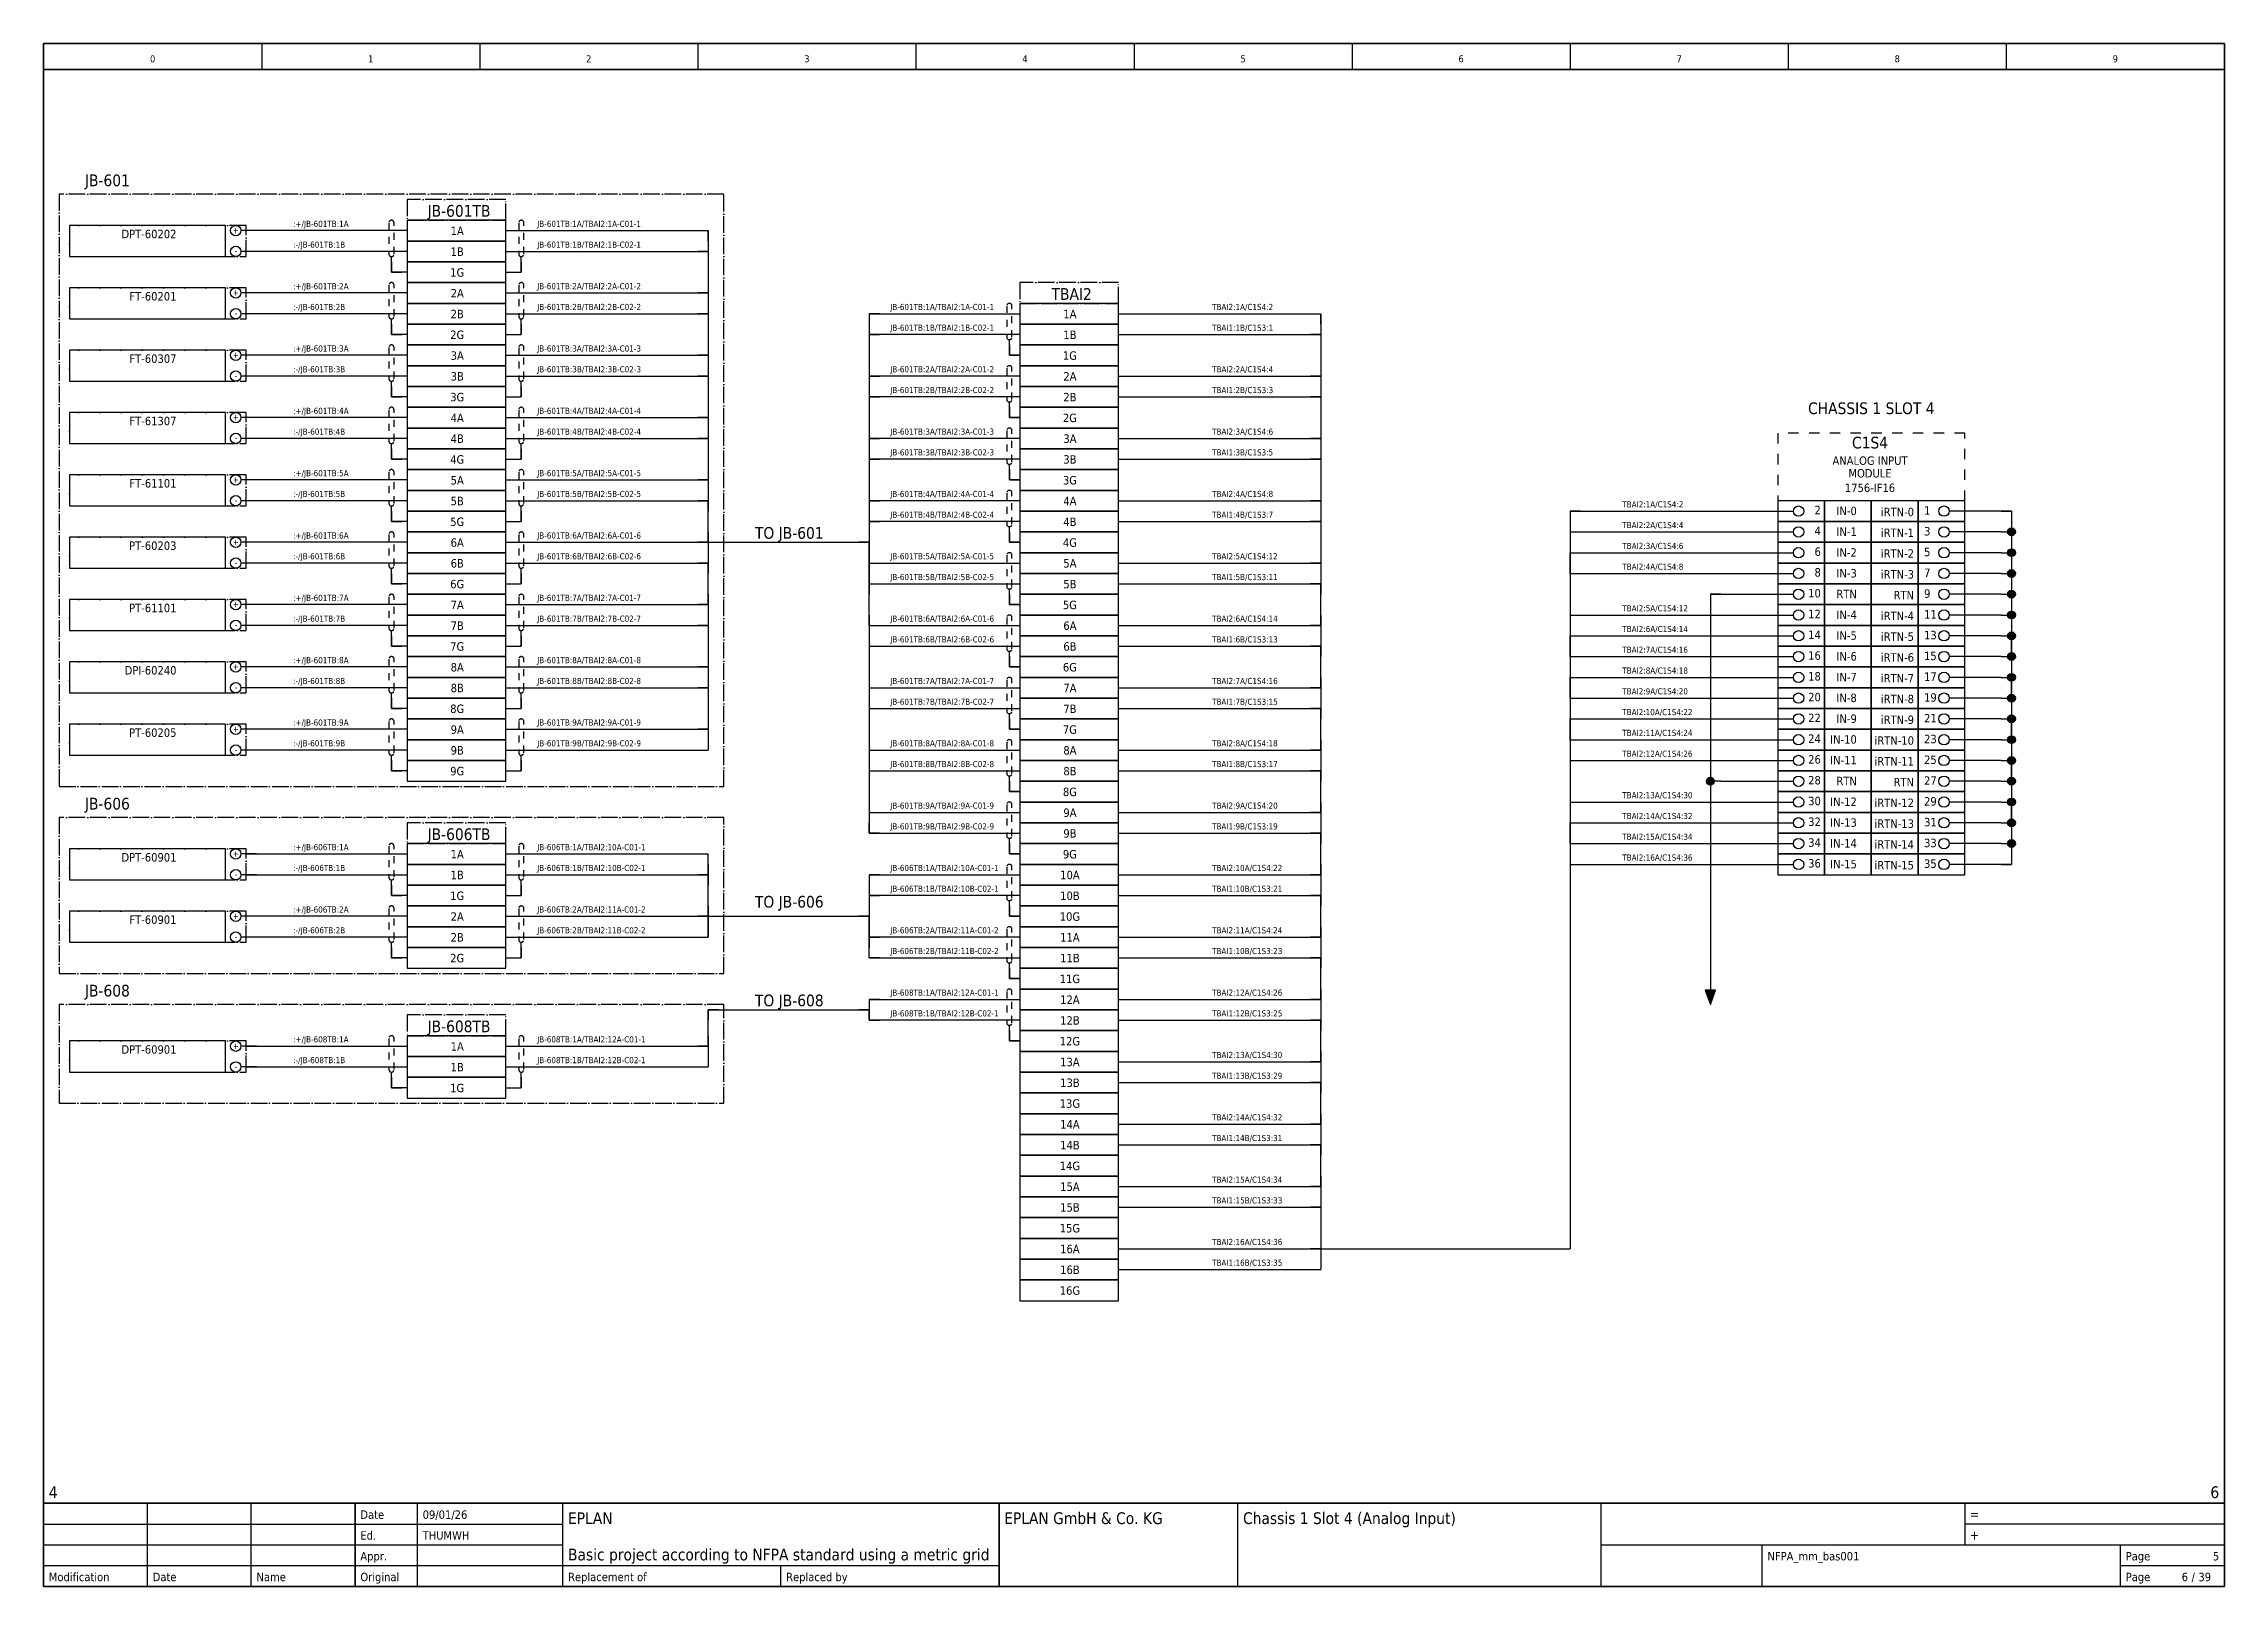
# Model space of a CAD drawing. Header units: millimetres. Extents: x 0 to 1792788, y -13 to 262234.
# Drawn here: x 0 to 420, y 0 to 297 of the extents above; entities that cross this region are included whole.
import ezdxf
from ezdxf.enums import TextEntityAlignment as Align

# ---------------------------------------------------------------- set-up
doc = ezdxf.new("R2010")
doc.units = ezdxf.units.MM
doc.linetypes.add('EPL_DASH', pattern=[1, 0.5, -0.5])
doc.linetypes.add('EPL_DASHDOT', pattern=[1, 0.8, -0.1, 0, -0.1])
for name, color, linetype, lineweight in [('EPLAN108', 5, 'Continuous', 35), ('EPLAN201', 7, 'Continuous', 35), ('EPLAN300', 5, 'Continuous', 25), ('EPLAN302', 5, 'Continuous', 25), ('EPLAN303', 6, 'Continuous', 25), ('EPLAN305', 5, 'Continuous', 25), ('EPLAN306', 6, 'EPL_DASH', 25), ('EPLAN307', 134, 'EPL_DASHDOT', 25), ('EPLAN311', 7, 'Continuous', 25), ('EPLAN314', 5, 'EPL_DASH', 25), ('EPLAN317', 7, 'Continuous', 25), ('EPLAN400', 5, 'Continuous', 35), ('EPLAN403', 5, 'Continuous', 35), ('EPLAN405', 7, 'Continuous', 25), ('EPLAN421', 5, 'Continuous', 35), ('EPLAN429', 251, 'Continuous', 35), ('EPLAN432', 7, 'Continuous', 35), ('EPLAN433', 251, 'Continuous', 35), ('EPLAN440', 73, 'Continuous', 35), ('EPLAN442', 73, 'Continuous', 35), ('EPLAN451', 7, 'Continuous', 35), ('EPLAN452', 7, 'Continuous', 35), ('EPLAN453', 7, 'Continuous', 35), ('EPLAN500', 7, 'Continuous', 35), ('EPLAN501', 7, 'Continuous', 35), ('EPLAN502', 7, 'Continuous', 35), ('EPLAN503', 7, 'Continuous', 35), ('EPLAN504', 7, 'Continuous', 35), ('EPLAN546', 1, 'Continuous', 25)]:
    doc.layers.add(name, color=color, linetype=linetype, lineweight=lineweight)
doc.styles.add('Tahoma', font='')
doc.styles.get('Tahoma').set_extended_font_data('Tahoma')

msp = doc.modelspace()

# ---------------------------------------------------------------- texts
at = {"layer": 'EPLAN108', "color": 5, "style": 'Tahoma'}
for s, height, p in [('JB-601TB', 2.257, (80, 263)), ('TBAI2', 2.257, (198, 247)), ('CHASSIS 1 SLOT 4', 2.2575, (352, 225)), ('JB-606TB', 2.257, (80, 143)), ('JB-608TB', 2.257, (80, 106))]:
    msp.add_text(s, height=height, dxfattribs=at).set_placement(p, align=Align.BOTTOM_CENTER)
for s, p in [('TO JB-601', (137, 201)), ('TO JB-606', (137, 130)), ('TO JB-608', (137, 111))]:
    msp.add_text(s, height=2.257, dxfattribs=at).set_placement(p, align=Align.BOTTOM_LEFT)

# ---------------------------------------------------------------- blocks, each defined once
blk = doc.blocks.new('EPLFRAME')
at = {"layer": 'EPLAN201', "linetype": 'Continuous', "lineweight": 25, "ltscale": 4}
for p, q in [((42, 297), (42, 292)), ((84, 297), (84, 292)), ((126, 297), (126, 292)), ((168, 297), (168, 292)), ((210, 297), (210, 292)), ((252, 297), (252, 292)), ((294, 297), (294, 292)), ((336, 297), (336, 292)), ((378, 297), (378, 292)), ((20, 0), (20, 16)), ((40, 0), (40, 16)), ((72, 0), (72, 16)), ((100, 0), (100, 16)), ((230, 0), (230, 16)), ((300, 0), (300, 16)), ((370, 16), (370, 8)), ((0, 12), (100, 12)), ((420, 12), (370, 12)), ((0, 8), (100, 8)), ((300, 8), (420, 8)), ((331, 0), (331, 8)), ((400, 0), (400, 8)), ((0, 4), (184, 4)), ((142, 0), (142, 4)), ((400, 4), (420, 4))]:
    blk.add_line(p, q, dxfattribs=at)
at = {"layer": 'EPLAN201', "linetype": 'Continuous', "lineweight": 35, "ltscale": 4}
for p, q in [((0, 292), (420, 292)), ((0, 16), (420, 16)), ((60, 0), (60, 16)), ((184, 0), (184, 16))]:
    blk.add_line(p, q, dxfattribs=at)
blk.add_lwpolyline([(0, 0), (420, 0), (420, 297), (0, 297)], close=True, dxfattribs=at)
at = {"layer": 'EPLAN201', "color": 7, "style": 'Tahoma'}
for s, height, p in [('Date', 1.625, (61, 13)), ('=', 1.81, (371, 13)), ('Ed.', 1.625, (61, 9)), ('+', 1.81, (371, 9)), ('Appr.', 1.625, (61, 5)), ('Page', 1.625, (401, 5)), ('Modification', 1.6254, (1, 1)), ('Date', 1.625, (21, 1)), ('Name', 1.625, (41, 1)), ('Original', 1.625, (61, 1)), ('Replacement of', 1.6254, (101, 1)), ('Replaced by', 1.6254, (143, 1)), ('Page', 1.625, (401, 1))]:
    blk.add_text(s, height=height, dxfattribs=at).set_placement(p)
blk.add_text('/', height=1.63, dxfattribs=at).set_placement((414, 1), align=Align.CENTER)
at = {"layer": 'EPLAN451', "color": 7, "style": 'Tahoma'}
for tag, p, height in [('14_10014', (101, 12), 2.26), ('14_10015', (185, 12), 2.26), ('14_10011', (101, 5), 2.26), ('14_10013', (332, 5), 1.63), ('14_10151', (73, 1), 1.63), ('14_10300', (415, 1), 1.63)]:
    blk.add_attdef(tag, p, '', height=height, dxfattribs=at)
blk.add_attdef('4_25020', text='', height=1.63, dxfattribs=at).set_placement((413, 1), align=Align.RIGHT)
at = {"layer": 'EPLAN452', "color": 7, "style": 'Tahoma'}
for tag, p, height in [('4_11041', (1, 17), 2.26), ('4_11071[1]', (1, 13), 1.63), ('4_11074[1]', (21, 13), 1.63), ('4_11070[1]', (41, 13), 1.63), ('4_11024', (73, 13), 1.63), ('4_11011', (231, 12), 2.26), ('4_11030', (301, 12), 2.26), ('4_20132_1001', (374, 13), 1.63), ('4_11071[2]', (1, 9), 1.63), ('4_11074[2]', (21, 9), 1.63), ('4_11070[2]', (41, 9), 1.63), ('4_11022', (73, 9), 1.63), ('4_20134_1001', (374, 9), 1.63), ('4_11071[3]', (1, 5), 1.63), ('4_11074[3]', (21, 5), 1.63), ('4_11070[3]', (41, 5), 1.63), ('4_11080', (73, 5), 1.63), ('4_11059', (301, 5), 1.63)]:
    blk.add_attdef(tag, p, '', height=height, dxfattribs=at)
for tag, height, p in [('4_11040', 2.26, (419, 17)), ('4_11000', 1.63, (419, 5)), ('4_11085', 1.63, (141, 1)), ('4_11086', 1.63, (183, 1))]:
    blk.add_attdef(tag, text='', height=height, dxfattribs=at).set_placement(p, align=Align.RIGHT)
at = {"layer": 'EPLAN453', "color": 7, "style": 'Tahoma'}
for tag, p in [('53_19005_1', (21, 293)), ('53_19005', (63, 293)), ('53_19005_8', (105, 293)), ('53_19005_6', (147, 293)), ('53_19005_7', (189, 293)), ('53_19005_9', (231, 293)), ('53_19005_3', (273, 293)), ('53_19005_2', (315, 293)), ('53_19005_4', (357, 293)), ('53_19005_5', (399, 293))]:
    blk.add_attdef(tag, text='', height=1.35, dxfattribs=at).set_placement(p, align=Align.BOTTOM_CENTER)
blk = doc.blocks.new('EPLSYM_LibrarySPECIAL_en_US_Symbol427_Variant5_Placement1')
at = {"layer": 'EPLAN421', "color": 5, "style": 'Tahoma'}
for tag, p in [('17_20029[1]', (-0.9525, 3.335)), ('17_20029[2]', (20.0025, 3.335))]:
    blk.add_attdef(tag, text='', height=1.1739, dxfattribs=at).set_placement(p, align=Align.BOTTOM_RIGHT)
at = {"layer": 'EPLAN433', "color": 251, "style": 'Tahoma'}
blk.add_attdef('17_20406_1', text='', height=1.6254, dxfattribs=at).set_placement((0.9525, 1.5875), align=Align.BOTTOM_RIGHT)
blk.add_attdef('17_20406', text='', height=1.6254, dxfattribs=at).set_placement((0.9525, 1.5875), align=Align.BOTTOM_LEFT)
blk = doc.blocks.new('EPLSYM_LibrarySPECIAL_en_US_Symbol427_Variant5_Placement1_1')
at = {"layer": 'EPLAN421', "color": 5, "style": 'Tahoma'}
for tag, p in [('17_20029[1]', (-0.9525, 3.335)), ('17_20029[2]', (20.0025, 3.335))]:
    blk.add_attdef(tag, text='', height=1.1739, dxfattribs=at).set_placement(p, align=Align.BOTTOM_RIGHT)
at = {"layer": 'EPLAN433', "color": 251, "style": 'Tahoma'}
blk.add_attdef('17_20406_1', text='', height=1.6254, dxfattribs=at).set_placement((0.9525, 1.5875), align=Align.BOTTOM_RIGHT)
blk.add_attdef('17_20406', text='', height=1.6254, dxfattribs=at).set_placement((0.9525, 1.5875), align=Align.BOTTOM_LEFT)
blk = doc.blocks.new('EPLSYM_LibrarySPECIAL_en_US_Symbol427_Variant5_Placement1_2')
at = {"layer": 'EPLAN421', "color": 5, "style": 'Tahoma'}
for tag, p in [('17_20029[1]', (-0.9525, 3.335)), ('17_20029[2]', (20.0025, 3.335))]:
    blk.add_attdef(tag, text='', height=1.1739, dxfattribs=at).set_placement(p, align=Align.BOTTOM_RIGHT)
at = {"layer": 'EPLAN433', "color": 251, "style": 'Tahoma'}
blk.add_attdef('17_20406_1', text='', height=1.6254, dxfattribs=at).set_placement((0.9525, 1.5875), align=Align.BOTTOM_RIGHT)
blk.add_attdef('17_20406', text='', height=1.6254, dxfattribs=at).set_placement((0.9525, 1.5875), align=Align.BOTTOM_LEFT)
blk = doc.blocks.new('EPLSYM_LibrarySPECIAL_en_US_Symbol427_Variant5_Placement1_3')
at = {"layer": 'EPLAN421', "color": 5, "style": 'Tahoma'}
for tag, p in [('17_20029[1]', (-0.9525, 3.335)), ('17_20029[2]', (20.0025, 3.335))]:
    blk.add_attdef(tag, text='', height=1.1739, dxfattribs=at).set_placement(p, align=Align.BOTTOM_RIGHT)
at = {"layer": 'EPLAN433', "color": 251, "style": 'Tahoma'}
blk.add_attdef('17_20406_1', text='', height=1.6254, dxfattribs=at).set_placement((0.9525, 1.5875), align=Align.BOTTOM_RIGHT)
blk.add_attdef('17_20406', text='', height=1.6254, dxfattribs=at).set_placement((0.9525, 1.5875), align=Align.BOTTOM_LEFT)
blk = doc.blocks.new('EPLSYM_LibrarySPECIAL_en_US_Symbol427_Variant5_Placement1_4')
at = {"layer": 'EPLAN421', "color": 5, "style": 'Tahoma'}
for tag, p in [('17_20029[1]', (-0.9525, 3.335)), ('17_20029[2]', (20.0025, 3.335))]:
    blk.add_attdef(tag, text='', height=1.1739, dxfattribs=at).set_placement(p, align=Align.BOTTOM_RIGHT)
at = {"layer": 'EPLAN433', "color": 251, "style": 'Tahoma'}
blk.add_attdef('17_20406_1', text='', height=1.6254, dxfattribs=at).set_placement((0.9525, 1.5875), align=Align.BOTTOM_RIGHT)
blk.add_attdef('17_20406', text='', height=1.6254, dxfattribs=at).set_placement((0.9525, 1.5875), align=Align.BOTTOM_LEFT)
blk = doc.blocks.new('EPLSYM_LibrarySPECIAL_en_US_Symbol427_Variant5_Placement1_5')
at = {"layer": 'EPLAN421', "color": 5, "style": 'Tahoma'}
for tag, p in [('17_20029[1]', (-0.9525, 3.335)), ('17_20029[2]', (20.0025, 3.335))]:
    blk.add_attdef(tag, text='', height=1.1739, dxfattribs=at).set_placement(p, align=Align.BOTTOM_RIGHT)
at = {"layer": 'EPLAN433', "color": 251, "style": 'Tahoma'}
blk.add_attdef('17_20406_1', text='', height=1.6254, dxfattribs=at).set_placement((0.9525, 1.5875), align=Align.BOTTOM_RIGHT)
blk.add_attdef('17_20406', text='', height=1.6254, dxfattribs=at).set_placement((0.9525, 1.5875), align=Align.BOTTOM_LEFT)
blk = doc.blocks.new('EPLSYM_LibrarySPECIAL_en_US_Symbol427_Variant5_Placement1_6')
at = {"layer": 'EPLAN421', "color": 5, "style": 'Tahoma'}
for tag, p in [('17_20029[1]', (-0.9525, 3.335)), ('17_20029[2]', (20.0025, 3.335))]:
    blk.add_attdef(tag, text='', height=1.1739, dxfattribs=at).set_placement(p, align=Align.BOTTOM_RIGHT)
at = {"layer": 'EPLAN433', "color": 251, "style": 'Tahoma'}
blk.add_attdef('17_20406_1', text='', height=1.6254, dxfattribs=at).set_placement((0.9525, 1.5875), align=Align.BOTTOM_RIGHT)
blk.add_attdef('17_20406', text='', height=1.6254, dxfattribs=at).set_placement((0.9525, 1.5875), align=Align.BOTTOM_LEFT)
blk = doc.blocks.new('EPLSYM_LibrarySPECIAL_en_US_Symbol427_Variant5_Placement1_7')
at = {"layer": 'EPLAN421', "color": 5, "style": 'Tahoma'}
for tag, p in [('17_20029[1]', (-0.9525, 3.335)), ('17_20029[2]', (20.0025, 3.335))]:
    blk.add_attdef(tag, text='', height=1.1739, dxfattribs=at).set_placement(p, align=Align.BOTTOM_RIGHT)
at = {"layer": 'EPLAN433', "color": 251, "style": 'Tahoma'}
blk.add_attdef('17_20406_1', text='', height=1.6254, dxfattribs=at).set_placement((0.9525, 1.5875), align=Align.BOTTOM_RIGHT)
blk.add_attdef('17_20406', text='', height=1.6254, dxfattribs=at).set_placement((0.9525, 1.5875), align=Align.BOTTOM_LEFT)
blk = doc.blocks.new('EPLSYM_LibrarySPECIAL_en_US_Symbol427_Variant5_Placement1_8')
at = {"layer": 'EPLAN421', "color": 5, "style": 'Tahoma'}
for tag, p in [('17_20029[1]', (-0.9525, 3.335)), ('17_20029[2]', (20.0025, 3.335))]:
    blk.add_attdef(tag, text='', height=1.1739, dxfattribs=at).set_placement(p, align=Align.BOTTOM_RIGHT)
at = {"layer": 'EPLAN433', "color": 251, "style": 'Tahoma'}
blk.add_attdef('17_20406_1', text='', height=1.6254, dxfattribs=at).set_placement((0.9525, 1.5875), align=Align.BOTTOM_RIGHT)
blk.add_attdef('17_20406', text='', height=1.6254, dxfattribs=at).set_placement((0.9525, 1.5875), align=Align.BOTTOM_LEFT)
blk = doc.blocks.new('EPLSYM_LibrarySPECIAL_en_US_Symbol427_Variant5_Placement1_9')
at = {"layer": 'EPLAN421', "color": 5, "style": 'Tahoma'}
for tag, p in [('17_20029[1]', (-0.9525, 3.335)), ('17_20029[2]', (20.0025, 3.335))]:
    blk.add_attdef(tag, text='', height=1.1739, dxfattribs=at).set_placement(p, align=Align.BOTTOM_RIGHT)
at = {"layer": 'EPLAN433', "color": 251, "style": 'Tahoma'}
blk.add_attdef('17_20406_1', text='', height=1.6254, dxfattribs=at).set_placement((0.9525, 1.5875), align=Align.BOTTOM_RIGHT)
blk.add_attdef('17_20406', text='', height=1.6254, dxfattribs=at).set_placement((0.9525, 1.5875), align=Align.BOTTOM_LEFT)
blk = doc.blocks.new('EPLSYM_LibrarySPECIAL_en_US_Symbol427_Variant5_Placement1_10')
at = {"layer": 'EPLAN421', "color": 5, "style": 'Tahoma'}
for tag, p in [('17_20029[1]', (-0.9525, 3.335)), ('17_20029[2]', (20.0025, 3.335))]:
    blk.add_attdef(tag, text='', height=1.1739, dxfattribs=at).set_placement(p, align=Align.BOTTOM_RIGHT)
at = {"layer": 'EPLAN433', "color": 251, "style": 'Tahoma'}
blk.add_attdef('17_20406_1', text='', height=1.6254, dxfattribs=at).set_placement((0.9525, 1.5875), align=Align.BOTTOM_RIGHT)
blk.add_attdef('17_20406', text='', height=1.6254, dxfattribs=at).set_placement((0.9525, 1.5875), align=Align.BOTTOM_LEFT)
blk = doc.blocks.new('EPLSYM_LibrarySPECIAL_en_US_Symbol427_Variant5_Placement1_11')
at = {"layer": 'EPLAN421', "color": 5, "style": 'Tahoma'}
for tag, p in [('17_20029[1]', (-0.9525, 3.335)), ('17_20029[2]', (20.0025, 3.335))]:
    blk.add_attdef(tag, text='', height=1.1739, dxfattribs=at).set_placement(p, align=Align.BOTTOM_RIGHT)
at = {"layer": 'EPLAN433', "color": 251, "style": 'Tahoma'}
blk.add_attdef('17_20406_1', text='', height=1.6254, dxfattribs=at).set_placement((0.9525, 1.5875), align=Align.BOTTOM_RIGHT)
blk.add_attdef('17_20406', text='', height=1.6254, dxfattribs=at).set_placement((0.9525, 1.5875), align=Align.BOTTOM_LEFT)
blk = doc.blocks.new('EPLSYM_LibrarySPECIAL_Symbol2_Variant0_Placement1')
at = {"layer": 'EPLAN307', "lineweight": 25, "ltscale": 4}
blk.add_lwpolyline([(0, -6), (34, -6), (34, 0), (0, 0)], close=True, dxfattribs=at)
at = {"layer": 'EPLAN400', "color": 5, "style": 'Tahoma'}
blk.add_attdef('88_20010', text='', height=2.2575, dxfattribs=at).set_placement((-1.5, -0.9515), align=Align.TOP_RIGHT)
at = {"layer": 'EPLAN500', "color": 7, "style": 'Tahoma'}
blk.add_attdef('88_20027', text='', height=1.6254, dxfattribs=at).set_placement((-1.5, -4.57508), align=Align.TOP_RIGHT)
at = {"layer": 'EPLAN501', "color": 7, "style": 'Tahoma'}
blk.add_attdef('88_20011', text='', height=1.6254, dxfattribs=at).set_placement((-1.5, -9.97508), align=Align.TOP_RIGHT)
at = {"layer": 'EPLAN502', "color": 7, "style": 'Tahoma'}
blk.add_attdef('88_20025', text='', height=1.6254, dxfattribs=at).set_placement((-1.5, -12.67508), align=Align.TOP_RIGHT)
at = {"layer": 'EPLAN503', "color": 7, "style": 'Tahoma'}
blk.add_attdef('88_20024', text='', height=1.6254, dxfattribs=at).set_placement((-1.5, -15.37508), align=Align.TOP_RIGHT)
at = {"layer": 'EPLAN504', "color": 7, "style": 'Tahoma'}
blk.add_attdef('88_20901[1]', text='', height=1.6254, dxfattribs=at).set_placement((-1.5, -7.27508), align=Align.TOP_RIGHT)
blk = doc.blocks.new('EPLSYM_LibrarySPECIAL_Symbol0_Variant0_Placement1')
at = {"layer": 'EPLAN305', "lineweight": 25, "ltscale": 4}
blk.add_lwpolyline([(0, -6), (30, -6), (30, 0), (0, 0)], close=True, dxfattribs=at)
at = {"layer": 'EPLAN400', "color": 5, "style": 'Tahoma'}
blk.add_attdef('17_20010', text='', height=2.2575, dxfattribs=at).set_placement((-1.5, -0.9515), align=Align.TOP_RIGHT)
at = {"layer": 'EPLAN440', "color": 73, "style": 'Tahoma'}
blk.add_attdef('17_20300', text='', height=1.6254, dxfattribs=at).set_placement((-1.5, -4.57508), align=Align.TOP_RIGHT)
at = {"layer": 'EPLAN500', "color": 7, "style": 'Tahoma'}
blk.add_attdef('17_20027', text='', height=1.6254, dxfattribs=at).set_placement((-1.5, -7.27508), align=Align.TOP_RIGHT)
at = {"layer": 'EPLAN501', "color": 7, "style": 'Tahoma'}
blk.add_attdef('17_20011', text='', height=1.6254, dxfattribs=at).set_placement((-1.5, -12.67508), align=Align.TOP_RIGHT)
at = {"layer": 'EPLAN502', "color": 7, "style": 'Tahoma'}
blk.add_attdef('17_20025', text='', height=1.6254, dxfattribs=at).set_placement((-1.5, -15.37508), align=Align.TOP_RIGHT)
at = {"layer": 'EPLAN503', "color": 7, "style": 'Tahoma'}
blk.add_attdef('17_20024', text='', height=1.6254, dxfattribs=at).set_placement((-1.5, -18.07508), align=Align.TOP_RIGHT)
at = {"layer": 'EPLAN504', "color": 7, "style": 'Tahoma'}
blk.add_attdef('17_20901[1]', text='', height=1.6254, dxfattribs=at).set_placement((-1.5, -9.97508), align=Align.TOP_RIGHT)
blk = doc.blocks.new('EPLSYM_LibrarySPECIAL_Symbol17_Variant3_Placement1')
at = {"layer": 'EPLAN302', "lineweight": 25, "ltscale": 4}
blk.add_line((4, 0), (1, 0), dxfattribs=at)
blk.add_circle((0, 0), 1, dxfattribs=at)
at = {"layer": 'EPLAN421', "color": 5, "style": 'Tahoma'}
blk.add_attdef('17_20039', text='', height=1.17, dxfattribs=at).set_placement((3, 1), align=Align.BOTTOM_RIGHT)
blk = doc.blocks.new('EPLSYM_LibrarySPECIAL_Symbol2_Variant0_Placement1_1')
at = {"layer": 'EPLAN307', "lineweight": 25, "ltscale": 4}
blk.add_lwpolyline([(0, -6), (34, -6), (34, 0), (0, 0)], close=True, dxfattribs=at)
at = {"layer": 'EPLAN400', "color": 5, "style": 'Tahoma'}
blk.add_attdef('88_20010', text='', height=2.2575, dxfattribs=at).set_placement((-1.5, -0.9515), align=Align.TOP_RIGHT)
at = {"layer": 'EPLAN500', "color": 7, "style": 'Tahoma'}
blk.add_attdef('88_20027', text='', height=1.6254, dxfattribs=at).set_placement((-1.5, -4.57508), align=Align.TOP_RIGHT)
at = {"layer": 'EPLAN501', "color": 7, "style": 'Tahoma'}
blk.add_attdef('88_20011', text='', height=1.6254, dxfattribs=at).set_placement((-1.5, -9.97508), align=Align.TOP_RIGHT)
at = {"layer": 'EPLAN502', "color": 7, "style": 'Tahoma'}
blk.add_attdef('88_20025', text='', height=1.6254, dxfattribs=at).set_placement((-1.5, -12.67508), align=Align.TOP_RIGHT)
at = {"layer": 'EPLAN503', "color": 7, "style": 'Tahoma'}
blk.add_attdef('88_20024', text='', height=1.6254, dxfattribs=at).set_placement((-1.5, -15.37508), align=Align.TOP_RIGHT)
at = {"layer": 'EPLAN504', "color": 7, "style": 'Tahoma'}
blk.add_attdef('88_20901[1]', text='', height=1.6254, dxfattribs=at).set_placement((-1.5, -7.27508), align=Align.TOP_RIGHT)
blk = doc.blocks.new('EPLSYM_LibrarySPECIAL_Symbol0_Variant0_Placement1_1')
at = {"layer": 'EPLAN305', "lineweight": 25, "ltscale": 4}
blk.add_lwpolyline([(0, -6), (30, -6), (30, 0), (0, 0)], close=True, dxfattribs=at)
at = {"layer": 'EPLAN400', "color": 5, "style": 'Tahoma'}
blk.add_attdef('17_20010', text='', height=2.2575, dxfattribs=at).set_placement((-1.5, -0.9515), align=Align.TOP_RIGHT)
at = {"layer": 'EPLAN440', "color": 73, "style": 'Tahoma'}
blk.add_attdef('17_20300', text='', height=1.6254, dxfattribs=at).set_placement((-1.5, -4.57508), align=Align.TOP_RIGHT)
at = {"layer": 'EPLAN500', "color": 7, "style": 'Tahoma'}
blk.add_attdef('17_20027', text='', height=1.6254, dxfattribs=at).set_placement((-1.5, -7.27508), align=Align.TOP_RIGHT)
at = {"layer": 'EPLAN501', "color": 7, "style": 'Tahoma'}
blk.add_attdef('17_20011', text='', height=1.6254, dxfattribs=at).set_placement((-1.5, -12.67508), align=Align.TOP_RIGHT)
at = {"layer": 'EPLAN502', "color": 7, "style": 'Tahoma'}
blk.add_attdef('17_20025', text='', height=1.6254, dxfattribs=at).set_placement((-1.5, -15.37508), align=Align.TOP_RIGHT)
at = {"layer": 'EPLAN503', "color": 7, "style": 'Tahoma'}
blk.add_attdef('17_20024', text='', height=1.6254, dxfattribs=at).set_placement((-1.5, -18.07508), align=Align.TOP_RIGHT)
at = {"layer": 'EPLAN504', "color": 7, "style": 'Tahoma'}
blk.add_attdef('17_20901[1]', text='', height=1.6254, dxfattribs=at).set_placement((-1.5, -9.97508), align=Align.TOP_RIGHT)
blk = doc.blocks.new('EPLSYM_LibrarySPECIAL_Symbol2_Variant0_Placement1_2')
at = {"layer": 'EPLAN307', "lineweight": 25, "ltscale": 4}
blk.add_lwpolyline([(0, -6), (34, -6), (34, 0), (0, 0)], close=True, dxfattribs=at)
at = {"layer": 'EPLAN400', "color": 5, "style": 'Tahoma'}
blk.add_attdef('88_20010', text='', height=2.2575, dxfattribs=at).set_placement((-1.5, -0.9515), align=Align.TOP_RIGHT)
at = {"layer": 'EPLAN500', "color": 7, "style": 'Tahoma'}
blk.add_attdef('88_20027', text='', height=1.6254, dxfattribs=at).set_placement((-1.5, -4.57508), align=Align.TOP_RIGHT)
at = {"layer": 'EPLAN501', "color": 7, "style": 'Tahoma'}
blk.add_attdef('88_20011', text='', height=1.6254, dxfattribs=at).set_placement((-1.5, -9.97508), align=Align.TOP_RIGHT)
at = {"layer": 'EPLAN502', "color": 7, "style": 'Tahoma'}
blk.add_attdef('88_20025', text='', height=1.6254, dxfattribs=at).set_placement((-1.5, -12.67508), align=Align.TOP_RIGHT)
at = {"layer": 'EPLAN503', "color": 7, "style": 'Tahoma'}
blk.add_attdef('88_20024', text='', height=1.6254, dxfattribs=at).set_placement((-1.5, -15.37508), align=Align.TOP_RIGHT)
at = {"layer": 'EPLAN504', "color": 7, "style": 'Tahoma'}
blk.add_attdef('88_20901[1]', text='', height=1.6254, dxfattribs=at).set_placement((-1.5, -7.27508), align=Align.TOP_RIGHT)
blk = doc.blocks.new('EPLSYM_LibrarySPECIAL_Symbol0_Variant0_Placement1_2')
at = {"layer": 'EPLAN305', "lineweight": 25, "ltscale": 4}
blk.add_lwpolyline([(0, -6), (30, -6), (30, 0), (0, 0)], close=True, dxfattribs=at)
at = {"layer": 'EPLAN400', "color": 5, "style": 'Tahoma'}
blk.add_attdef('17_20010', text='', height=2.2575, dxfattribs=at).set_placement((-1.5, -0.9515), align=Align.TOP_RIGHT)
at = {"layer": 'EPLAN440', "color": 73, "style": 'Tahoma'}
blk.add_attdef('17_20300', text='', height=1.6254, dxfattribs=at).set_placement((-1.5, -4.57508), align=Align.TOP_RIGHT)
at = {"layer": 'EPLAN500', "color": 7, "style": 'Tahoma'}
blk.add_attdef('17_20027', text='', height=1.6254, dxfattribs=at).set_placement((-1.5, -7.27508), align=Align.TOP_RIGHT)
at = {"layer": 'EPLAN501', "color": 7, "style": 'Tahoma'}
blk.add_attdef('17_20011', text='', height=1.6254, dxfattribs=at).set_placement((-1.5, -12.67508), align=Align.TOP_RIGHT)
at = {"layer": 'EPLAN502', "color": 7, "style": 'Tahoma'}
blk.add_attdef('17_20025', text='', height=1.6254, dxfattribs=at).set_placement((-1.5, -15.37508), align=Align.TOP_RIGHT)
at = {"layer": 'EPLAN503', "color": 7, "style": 'Tahoma'}
blk.add_attdef('17_20024', text='', height=1.6254, dxfattribs=at).set_placement((-1.5, -18.07508), align=Align.TOP_RIGHT)
at = {"layer": 'EPLAN504', "color": 7, "style": 'Tahoma'}
blk.add_attdef('17_20901[1]', text='', height=1.6254, dxfattribs=at).set_placement((-1.5, -9.97508), align=Align.TOP_RIGHT)
blk = doc.blocks.new('EPLSYM_LibrarySPECIAL_Symbol2_Variant0_Placement1_3')
at = {"layer": 'EPLAN307', "lineweight": 25, "ltscale": 4}
blk.add_lwpolyline([(0, -6), (34, -6), (34, 0), (0, 0)], close=True, dxfattribs=at)
at = {"layer": 'EPLAN400', "color": 5, "style": 'Tahoma'}
blk.add_attdef('88_20010', text='', height=2.2575, dxfattribs=at).set_placement((-1.5, -0.9515), align=Align.TOP_RIGHT)
at = {"layer": 'EPLAN500', "color": 7, "style": 'Tahoma'}
blk.add_attdef('88_20027', text='', height=1.6254, dxfattribs=at).set_placement((-1.5, -4.57508), align=Align.TOP_RIGHT)
at = {"layer": 'EPLAN501', "color": 7, "style": 'Tahoma'}
blk.add_attdef('88_20011', text='', height=1.6254, dxfattribs=at).set_placement((-1.5, -9.97508), align=Align.TOP_RIGHT)
at = {"layer": 'EPLAN502', "color": 7, "style": 'Tahoma'}
blk.add_attdef('88_20025', text='', height=1.6254, dxfattribs=at).set_placement((-1.5, -12.67508), align=Align.TOP_RIGHT)
at = {"layer": 'EPLAN503', "color": 7, "style": 'Tahoma'}
blk.add_attdef('88_20024', text='', height=1.6254, dxfattribs=at).set_placement((-1.5, -15.37508), align=Align.TOP_RIGHT)
at = {"layer": 'EPLAN504', "color": 7, "style": 'Tahoma'}
blk.add_attdef('88_20901[1]', text='', height=1.6254, dxfattribs=at).set_placement((-1.5, -7.27508), align=Align.TOP_RIGHT)
blk = doc.blocks.new('EPLSYM_LibrarySPECIAL_Symbol0_Variant0_Placement1_3')
at = {"layer": 'EPLAN305', "lineweight": 25, "ltscale": 4}
blk.add_lwpolyline([(0, -6), (30, -6), (30, 0), (0, 0)], close=True, dxfattribs=at)
at = {"layer": 'EPLAN400', "color": 5, "style": 'Tahoma'}
blk.add_attdef('17_20010', text='', height=2.2575, dxfattribs=at).set_placement((-1.5, -0.9515), align=Align.TOP_RIGHT)
at = {"layer": 'EPLAN440', "color": 73, "style": 'Tahoma'}
blk.add_attdef('17_20300', text='', height=1.6254, dxfattribs=at).set_placement((-1.5, -4.57508), align=Align.TOP_RIGHT)
at = {"layer": 'EPLAN500', "color": 7, "style": 'Tahoma'}
blk.add_attdef('17_20027', text='', height=1.6254, dxfattribs=at).set_placement((-1.5, -7.27508), align=Align.TOP_RIGHT)
at = {"layer": 'EPLAN501', "color": 7, "style": 'Tahoma'}
blk.add_attdef('17_20011', text='', height=1.6254, dxfattribs=at).set_placement((-1.5, -12.67508), align=Align.TOP_RIGHT)
at = {"layer": 'EPLAN502', "color": 7, "style": 'Tahoma'}
blk.add_attdef('17_20025', text='', height=1.6254, dxfattribs=at).set_placement((-1.5, -15.37508), align=Align.TOP_RIGHT)
at = {"layer": 'EPLAN503', "color": 7, "style": 'Tahoma'}
blk.add_attdef('17_20024', text='', height=1.6254, dxfattribs=at).set_placement((-1.5, -18.07508), align=Align.TOP_RIGHT)
at = {"layer": 'EPLAN504', "color": 7, "style": 'Tahoma'}
blk.add_attdef('17_20901[1]', text='', height=1.6254, dxfattribs=at).set_placement((-1.5, -9.97508), align=Align.TOP_RIGHT)
blk = doc.blocks.new('EPLSYM_LibrarySPECIAL_Symbol2_Variant0_Placement1_4')
at = {"layer": 'EPLAN307', "lineweight": 25, "ltscale": 4}
blk.add_lwpolyline([(0, -6), (34, -6), (34, 0), (0, 0)], close=True, dxfattribs=at)
at = {"layer": 'EPLAN400', "color": 5, "style": 'Tahoma'}
blk.add_attdef('88_20010', text='', height=2.2575, dxfattribs=at).set_placement((-1.5, -0.9515), align=Align.TOP_RIGHT)
at = {"layer": 'EPLAN500', "color": 7, "style": 'Tahoma'}
blk.add_attdef('88_20027', text='', height=1.6254, dxfattribs=at).set_placement((-1.5, -4.57508), align=Align.TOP_RIGHT)
at = {"layer": 'EPLAN501', "color": 7, "style": 'Tahoma'}
blk.add_attdef('88_20011', text='', height=1.6254, dxfattribs=at).set_placement((-1.5, -9.97508), align=Align.TOP_RIGHT)
at = {"layer": 'EPLAN502', "color": 7, "style": 'Tahoma'}
blk.add_attdef('88_20025', text='', height=1.6254, dxfattribs=at).set_placement((-1.5, -12.67508), align=Align.TOP_RIGHT)
at = {"layer": 'EPLAN503', "color": 7, "style": 'Tahoma'}
blk.add_attdef('88_20024', text='', height=1.6254, dxfattribs=at).set_placement((-1.5, -15.37508), align=Align.TOP_RIGHT)
at = {"layer": 'EPLAN504', "color": 7, "style": 'Tahoma'}
blk.add_attdef('88_20901[1]', text='', height=1.6254, dxfattribs=at).set_placement((-1.5, -7.27508), align=Align.TOP_RIGHT)
blk = doc.blocks.new('EPLSYM_LibrarySPECIAL_Symbol0_Variant0_Placement1_4')
at = {"layer": 'EPLAN305', "lineweight": 25, "ltscale": 4}
blk.add_lwpolyline([(0, -6), (30, -6), (30, 0), (0, 0)], close=True, dxfattribs=at)
at = {"layer": 'EPLAN400', "color": 5, "style": 'Tahoma'}
blk.add_attdef('17_20010', text='', height=2.2575, dxfattribs=at).set_placement((-1.5, -0.9515), align=Align.TOP_RIGHT)
at = {"layer": 'EPLAN440', "color": 73, "style": 'Tahoma'}
blk.add_attdef('17_20300', text='', height=1.6254, dxfattribs=at).set_placement((-1.5, -4.57508), align=Align.TOP_RIGHT)
at = {"layer": 'EPLAN500', "color": 7, "style": 'Tahoma'}
blk.add_attdef('17_20027', text='', height=1.6254, dxfattribs=at).set_placement((-1.5, -7.27508), align=Align.TOP_RIGHT)
at = {"layer": 'EPLAN501', "color": 7, "style": 'Tahoma'}
blk.add_attdef('17_20011', text='', height=1.6254, dxfattribs=at).set_placement((-1.5, -12.67508), align=Align.TOP_RIGHT)
at = {"layer": 'EPLAN502', "color": 7, "style": 'Tahoma'}
blk.add_attdef('17_20025', text='', height=1.6254, dxfattribs=at).set_placement((-1.5, -15.37508), align=Align.TOP_RIGHT)
at = {"layer": 'EPLAN503', "color": 7, "style": 'Tahoma'}
blk.add_attdef('17_20024', text='', height=1.6254, dxfattribs=at).set_placement((-1.5, -18.07508), align=Align.TOP_RIGHT)
at = {"layer": 'EPLAN504', "color": 7, "style": 'Tahoma'}
blk.add_attdef('17_20901[1]', text='', height=1.6254, dxfattribs=at).set_placement((-1.5, -9.97508), align=Align.TOP_RIGHT)
blk = doc.blocks.new('EPLSYM_LibrarySPECIAL_Symbol2_Variant0_Placement1_5')
at = {"layer": 'EPLAN307', "lineweight": 25, "ltscale": 4}
blk.add_lwpolyline([(0, -6), (34, -6), (34, 0), (0, 0)], close=True, dxfattribs=at)
at = {"layer": 'EPLAN400', "color": 5, "style": 'Tahoma'}
blk.add_attdef('88_20010', text='', height=2.2575, dxfattribs=at).set_placement((-1.5, -0.9515), align=Align.TOP_RIGHT)
at = {"layer": 'EPLAN500', "color": 7, "style": 'Tahoma'}
blk.add_attdef('88_20027', text='', height=1.6254, dxfattribs=at).set_placement((-1.5, -4.57508), align=Align.TOP_RIGHT)
at = {"layer": 'EPLAN501', "color": 7, "style": 'Tahoma'}
blk.add_attdef('88_20011', text='', height=1.6254, dxfattribs=at).set_placement((-1.5, -9.97508), align=Align.TOP_RIGHT)
at = {"layer": 'EPLAN502', "color": 7, "style": 'Tahoma'}
blk.add_attdef('88_20025', text='', height=1.6254, dxfattribs=at).set_placement((-1.5, -12.67508), align=Align.TOP_RIGHT)
at = {"layer": 'EPLAN503', "color": 7, "style": 'Tahoma'}
blk.add_attdef('88_20024', text='', height=1.6254, dxfattribs=at).set_placement((-1.5, -15.37508), align=Align.TOP_RIGHT)
at = {"layer": 'EPLAN504', "color": 7, "style": 'Tahoma'}
blk.add_attdef('88_20901[1]', text='', height=1.6254, dxfattribs=at).set_placement((-1.5, -7.27508), align=Align.TOP_RIGHT)
blk = doc.blocks.new('EPLSYM_LibrarySPECIAL_Symbol0_Variant0_Placement1_5')
at = {"layer": 'EPLAN305', "lineweight": 25, "ltscale": 4}
blk.add_lwpolyline([(0, -6), (30, -6), (30, 0), (0, 0)], close=True, dxfattribs=at)
at = {"layer": 'EPLAN400', "color": 5, "style": 'Tahoma'}
blk.add_attdef('17_20010', text='', height=2.2575, dxfattribs=at).set_placement((-1.5, -0.9515), align=Align.TOP_RIGHT)
at = {"layer": 'EPLAN440', "color": 73, "style": 'Tahoma'}
blk.add_attdef('17_20300', text='', height=1.6254, dxfattribs=at).set_placement((-1.5, -4.57508), align=Align.TOP_RIGHT)
at = {"layer": 'EPLAN500', "color": 7, "style": 'Tahoma'}
blk.add_attdef('17_20027', text='', height=1.6254, dxfattribs=at).set_placement((-1.5, -7.27508), align=Align.TOP_RIGHT)
at = {"layer": 'EPLAN501', "color": 7, "style": 'Tahoma'}
blk.add_attdef('17_20011', text='', height=1.6254, dxfattribs=at).set_placement((-1.5, -12.67508), align=Align.TOP_RIGHT)
at = {"layer": 'EPLAN502', "color": 7, "style": 'Tahoma'}
blk.add_attdef('17_20025', text='', height=1.6254, dxfattribs=at).set_placement((-1.5, -15.37508), align=Align.TOP_RIGHT)
at = {"layer": 'EPLAN503', "color": 7, "style": 'Tahoma'}
blk.add_attdef('17_20024', text='', height=1.6254, dxfattribs=at).set_placement((-1.5, -18.07508), align=Align.TOP_RIGHT)
at = {"layer": 'EPLAN504', "color": 7, "style": 'Tahoma'}
blk.add_attdef('17_20901[1]', text='', height=1.6254, dxfattribs=at).set_placement((-1.5, -9.97508), align=Align.TOP_RIGHT)
blk = doc.blocks.new('EPLSYM_LibrarySPECIAL_en_US_Symbol427_Variant5_Placement1_12')
at = {"layer": 'EPLAN421', "color": 5, "style": 'Tahoma'}
for tag, p in [('17_20029[1]', (-0.9525, 3.335)), ('17_20029[2]', (20.0025, 3.335))]:
    blk.add_attdef(tag, text='', height=1.1739, dxfattribs=at).set_placement(p, align=Align.BOTTOM_RIGHT)
at = {"layer": 'EPLAN433', "color": 251, "style": 'Tahoma'}
blk.add_attdef('17_20406_1', text='', height=1.6254, dxfattribs=at).set_placement((0.9525, 1.5875), align=Align.BOTTOM_RIGHT)
blk.add_attdef('17_20406', text='', height=1.6254, dxfattribs=at).set_placement((0.9525, 1.5875), align=Align.BOTTOM_LEFT)
blk = doc.blocks.new('EPLSYM_LibrarySPECIAL_en_US_Symbol427_Variant5_Placement1_13')
at = {"layer": 'EPLAN421', "color": 5, "style": 'Tahoma'}
for tag, p in [('17_20029[1]', (-0.9525, 3.335)), ('17_20029[2]', (20.0025, 3.335))]:
    blk.add_attdef(tag, text='', height=1.1739, dxfattribs=at).set_placement(p, align=Align.BOTTOM_RIGHT)
at = {"layer": 'EPLAN433', "color": 251, "style": 'Tahoma'}
blk.add_attdef('17_20406_1', text='', height=1.6254, dxfattribs=at).set_placement((0.9525, 1.5875), align=Align.BOTTOM_RIGHT)
blk.add_attdef('17_20406', text='', height=1.6254, dxfattribs=at).set_placement((0.9525, 1.5875), align=Align.BOTTOM_LEFT)
blk = doc.blocks.new('EPLSYM_LibrarySPECIAL_en_US_Symbol427_Variant5_Placement1_14')
at = {"layer": 'EPLAN421', "color": 5, "style": 'Tahoma'}
for tag, p in [('17_20029[1]', (-0.9525, 3.335)), ('17_20029[2]', (20.0025, 3.335))]:
    blk.add_attdef(tag, text='', height=1.1739, dxfattribs=at).set_placement(p, align=Align.BOTTOM_RIGHT)
at = {"layer": 'EPLAN433', "color": 251, "style": 'Tahoma'}
blk.add_attdef('17_20406_1', text='', height=1.6254, dxfattribs=at).set_placement((0.9525, 1.5875), align=Align.BOTTOM_RIGHT)
blk.add_attdef('17_20406', text='', height=1.6254, dxfattribs=at).set_placement((0.9525, 1.5875), align=Align.BOTTOM_LEFT)
blk = doc.blocks.new('EPLSYM_LibrarySPECIAL_en_US_Symbol427_Variant5_Placement1_15')
at = {"layer": 'EPLAN421', "color": 5, "style": 'Tahoma'}
for tag, p in [('17_20029[1]', (-0.9525, 3.335)), ('17_20029[2]', (20.0025, 3.335))]:
    blk.add_attdef(tag, text='', height=1.1739, dxfattribs=at).set_placement(p, align=Align.BOTTOM_RIGHT)
at = {"layer": 'EPLAN433', "color": 251, "style": 'Tahoma'}
blk.add_attdef('17_20406_1', text='', height=1.6254, dxfattribs=at).set_placement((0.9525, 1.5875), align=Align.BOTTOM_RIGHT)
blk.add_attdef('17_20406', text='', height=1.6254, dxfattribs=at).set_placement((0.9525, 1.5875), align=Align.BOTTOM_LEFT)
blk = doc.blocks.new('EPLSYM_LibrarySPECIAL_en_US_Symbol427_Variant5_Placement1_16')
at = {"layer": 'EPLAN421', "color": 5, "style": 'Tahoma'}
for tag, p in [('17_20029[1]', (-0.9525, 3.335)), ('17_20029[2]', (20.0025, 3.335))]:
    blk.add_attdef(tag, text='', height=1.1739, dxfattribs=at).set_placement(p, align=Align.BOTTOM_RIGHT)
at = {"layer": 'EPLAN433', "color": 251, "style": 'Tahoma'}
blk.add_attdef('17_20406_1', text='', height=1.6254, dxfattribs=at).set_placement((0.9525, 1.5875), align=Align.BOTTOM_RIGHT)
blk.add_attdef('17_20406', text='', height=1.6254, dxfattribs=at).set_placement((0.9525, 1.5875), align=Align.BOTTOM_LEFT)
blk = doc.blocks.new('EPLSYM_LibrarySPECIAL_en_US_Symbol427_Variant5_Placement1_17')
at = {"layer": 'EPLAN421', "color": 5, "style": 'Tahoma'}
for tag, p in [('17_20029[1]', (-0.9525, 3.335)), ('17_20029[2]', (20.0025, 3.335))]:
    blk.add_attdef(tag, text='', height=1.1739, dxfattribs=at).set_placement(p, align=Align.BOTTOM_RIGHT)
at = {"layer": 'EPLAN433', "color": 251, "style": 'Tahoma'}
blk.add_attdef('17_20406_1', text='', height=1.6254, dxfattribs=at).set_placement((0.9525, 1.5875), align=Align.BOTTOM_RIGHT)
blk.add_attdef('17_20406', text='', height=1.6254, dxfattribs=at).set_placement((0.9525, 1.5875), align=Align.BOTTOM_LEFT)
blk = doc.blocks.new('EPLSYM_LibrarySPECIAL_Symbol2_Variant0_Placement1_6')
at = {"layer": 'EPLAN307', "lineweight": 25, "ltscale": 4}
blk.add_lwpolyline([(0, -6), (34, -6), (34, 0), (0, 0)], close=True, dxfattribs=at)
at = {"layer": 'EPLAN400', "color": 5, "style": 'Tahoma'}
blk.add_attdef('88_20010', text='', height=2.2575, dxfattribs=at).set_placement((-1.5, -0.9515), align=Align.TOP_RIGHT)
at = {"layer": 'EPLAN500', "color": 7, "style": 'Tahoma'}
blk.add_attdef('88_20027', text='', height=1.6254, dxfattribs=at).set_placement((-1.5, -4.57508), align=Align.TOP_RIGHT)
at = {"layer": 'EPLAN501', "color": 7, "style": 'Tahoma'}
blk.add_attdef('88_20011', text='', height=1.6254, dxfattribs=at).set_placement((-1.5, -9.97508), align=Align.TOP_RIGHT)
at = {"layer": 'EPLAN502', "color": 7, "style": 'Tahoma'}
blk.add_attdef('88_20025', text='', height=1.6254, dxfattribs=at).set_placement((-1.5, -12.67508), align=Align.TOP_RIGHT)
at = {"layer": 'EPLAN503', "color": 7, "style": 'Tahoma'}
blk.add_attdef('88_20024', text='', height=1.6254, dxfattribs=at).set_placement((-1.5, -15.37508), align=Align.TOP_RIGHT)
at = {"layer": 'EPLAN504', "color": 7, "style": 'Tahoma'}
blk.add_attdef('88_20901[1]', text='', height=1.6254, dxfattribs=at).set_placement((-1.5, -7.27508), align=Align.TOP_RIGHT)
blk = doc.blocks.new('EPLSYM_LibrarySPECIAL_Symbol0_Variant0_Placement1_6')
at = {"layer": 'EPLAN305', "lineweight": 25, "ltscale": 4}
blk.add_lwpolyline([(0, -6), (30, -6), (30, 0), (0, 0)], close=True, dxfattribs=at)
at = {"layer": 'EPLAN400', "color": 5, "style": 'Tahoma'}
blk.add_attdef('17_20010', text='', height=2.2575, dxfattribs=at).set_placement((-1.5, -0.9515), align=Align.TOP_RIGHT)
at = {"layer": 'EPLAN440', "color": 73, "style": 'Tahoma'}
blk.add_attdef('17_20300', text='', height=1.6254, dxfattribs=at).set_placement((-1.5, -4.57508), align=Align.TOP_RIGHT)
at = {"layer": 'EPLAN500', "color": 7, "style": 'Tahoma'}
blk.add_attdef('17_20027', text='', height=1.6254, dxfattribs=at).set_placement((-1.5, -7.27508), align=Align.TOP_RIGHT)
at = {"layer": 'EPLAN501', "color": 7, "style": 'Tahoma'}
blk.add_attdef('17_20011', text='', height=1.6254, dxfattribs=at).set_placement((-1.5, -12.67508), align=Align.TOP_RIGHT)
at = {"layer": 'EPLAN502', "color": 7, "style": 'Tahoma'}
blk.add_attdef('17_20025', text='', height=1.6254, dxfattribs=at).set_placement((-1.5, -15.37508), align=Align.TOP_RIGHT)
at = {"layer": 'EPLAN503', "color": 7, "style": 'Tahoma'}
blk.add_attdef('17_20024', text='', height=1.6254, dxfattribs=at).set_placement((-1.5, -18.07508), align=Align.TOP_RIGHT)
at = {"layer": 'EPLAN504', "color": 7, "style": 'Tahoma'}
blk.add_attdef('17_20901[1]', text='', height=1.6254, dxfattribs=at).set_placement((-1.5, -9.97508), align=Align.TOP_RIGHT)
blk = doc.blocks.new('EPLSYM_LibrarySPECIAL_Symbol2_Variant0_Placement1_7')
at = {"layer": 'EPLAN307', "lineweight": 25, "ltscale": 4}
blk.add_lwpolyline([(0, -6), (34, -6), (34, 0), (0, 0)], close=True, dxfattribs=at)
at = {"layer": 'EPLAN400', "color": 5, "style": 'Tahoma'}
blk.add_attdef('88_20010', text='', height=2.2575, dxfattribs=at).set_placement((-1.5, -0.9515), align=Align.TOP_RIGHT)
at = {"layer": 'EPLAN500', "color": 7, "style": 'Tahoma'}
blk.add_attdef('88_20027', text='', height=1.6254, dxfattribs=at).set_placement((-1.5, -4.57508), align=Align.TOP_RIGHT)
at = {"layer": 'EPLAN501', "color": 7, "style": 'Tahoma'}
blk.add_attdef('88_20011', text='', height=1.6254, dxfattribs=at).set_placement((-1.5, -9.97508), align=Align.TOP_RIGHT)
at = {"layer": 'EPLAN502', "color": 7, "style": 'Tahoma'}
blk.add_attdef('88_20025', text='', height=1.6254, dxfattribs=at).set_placement((-1.5, -12.67508), align=Align.TOP_RIGHT)
at = {"layer": 'EPLAN503', "color": 7, "style": 'Tahoma'}
blk.add_attdef('88_20024', text='', height=1.6254, dxfattribs=at).set_placement((-1.5, -15.37508), align=Align.TOP_RIGHT)
at = {"layer": 'EPLAN504', "color": 7, "style": 'Tahoma'}
blk.add_attdef('88_20901[1]', text='', height=1.6254, dxfattribs=at).set_placement((-1.5, -7.27508), align=Align.TOP_RIGHT)
blk = doc.blocks.new('EPLSYM_LibrarySPECIAL_Symbol0_Variant0_Placement1_7')
at = {"layer": 'EPLAN305', "lineweight": 25, "ltscale": 4}
blk.add_lwpolyline([(0, -6), (30, -6), (30, 0), (0, 0)], close=True, dxfattribs=at)
at = {"layer": 'EPLAN400', "color": 5, "style": 'Tahoma'}
blk.add_attdef('17_20010', text='', height=2.2575, dxfattribs=at).set_placement((-1.5, -0.9515), align=Align.TOP_RIGHT)
at = {"layer": 'EPLAN440', "color": 73, "style": 'Tahoma'}
blk.add_attdef('17_20300', text='', height=1.6254, dxfattribs=at).set_placement((-1.5, -4.57508), align=Align.TOP_RIGHT)
at = {"layer": 'EPLAN500', "color": 7, "style": 'Tahoma'}
blk.add_attdef('17_20027', text='', height=1.6254, dxfattribs=at).set_placement((-1.5, -7.27508), align=Align.TOP_RIGHT)
at = {"layer": 'EPLAN501', "color": 7, "style": 'Tahoma'}
blk.add_attdef('17_20011', text='', height=1.6254, dxfattribs=at).set_placement((-1.5, -12.67508), align=Align.TOP_RIGHT)
at = {"layer": 'EPLAN502', "color": 7, "style": 'Tahoma'}
blk.add_attdef('17_20025', text='', height=1.6254, dxfattribs=at).set_placement((-1.5, -15.37508), align=Align.TOP_RIGHT)
at = {"layer": 'EPLAN503', "color": 7, "style": 'Tahoma'}
blk.add_attdef('17_20024', text='', height=1.6254, dxfattribs=at).set_placement((-1.5, -18.07508), align=Align.TOP_RIGHT)
at = {"layer": 'EPLAN504', "color": 7, "style": 'Tahoma'}
blk.add_attdef('17_20901[1]', text='', height=1.6254, dxfattribs=at).set_placement((-1.5, -9.97508), align=Align.TOP_RIGHT)
blk = doc.blocks.new('EPLSYM_LibrarySPECIAL_Symbol2_Variant0_Placement1_8')
at = {"layer": 'EPLAN307', "lineweight": 25, "ltscale": 4}
blk.add_lwpolyline([(0, -6), (34, -6), (34, 0), (0, 0)], close=True, dxfattribs=at)
at = {"layer": 'EPLAN400', "color": 5, "style": 'Tahoma'}
blk.add_attdef('88_20010', text='', height=2.2575, dxfattribs=at).set_placement((-1.5, -0.9515), align=Align.TOP_RIGHT)
at = {"layer": 'EPLAN500', "color": 7, "style": 'Tahoma'}
blk.add_attdef('88_20027', text='', height=1.6254, dxfattribs=at).set_placement((-1.5, -4.57508), align=Align.TOP_RIGHT)
at = {"layer": 'EPLAN501', "color": 7, "style": 'Tahoma'}
blk.add_attdef('88_20011', text='', height=1.6254, dxfattribs=at).set_placement((-1.5, -9.97508), align=Align.TOP_RIGHT)
at = {"layer": 'EPLAN502', "color": 7, "style": 'Tahoma'}
blk.add_attdef('88_20025', text='', height=1.6254, dxfattribs=at).set_placement((-1.5, -12.67508), align=Align.TOP_RIGHT)
at = {"layer": 'EPLAN503', "color": 7, "style": 'Tahoma'}
blk.add_attdef('88_20024', text='', height=1.6254, dxfattribs=at).set_placement((-1.5, -15.37508), align=Align.TOP_RIGHT)
at = {"layer": 'EPLAN504', "color": 7, "style": 'Tahoma'}
blk.add_attdef('88_20901[1]', text='', height=1.6254, dxfattribs=at).set_placement((-1.5, -7.27508), align=Align.TOP_RIGHT)
blk = doc.blocks.new('EPLSYM_LibrarySPECIAL_Symbol0_Variant0_Placement1_8')
at = {"layer": 'EPLAN305', "lineweight": 25, "ltscale": 4}
blk.add_lwpolyline([(0, -6), (30, -6), (30, 0), (0, 0)], close=True, dxfattribs=at)
at = {"layer": 'EPLAN400', "color": 5, "style": 'Tahoma'}
blk.add_attdef('17_20010', text='', height=2.2575, dxfattribs=at).set_placement((-1.5, -0.9515), align=Align.TOP_RIGHT)
at = {"layer": 'EPLAN440', "color": 73, "style": 'Tahoma'}
blk.add_attdef('17_20300', text='', height=1.6254, dxfattribs=at).set_placement((-1.5, -4.57508), align=Align.TOP_RIGHT)
at = {"layer": 'EPLAN500', "color": 7, "style": 'Tahoma'}
blk.add_attdef('17_20027', text='', height=1.6254, dxfattribs=at).set_placement((-1.5, -7.27508), align=Align.TOP_RIGHT)
at = {"layer": 'EPLAN501', "color": 7, "style": 'Tahoma'}
blk.add_attdef('17_20011', text='', height=1.6254, dxfattribs=at).set_placement((-1.5, -12.67508), align=Align.TOP_RIGHT)
at = {"layer": 'EPLAN502', "color": 7, "style": 'Tahoma'}
blk.add_attdef('17_20025', text='', height=1.6254, dxfattribs=at).set_placement((-1.5, -15.37508), align=Align.TOP_RIGHT)
at = {"layer": 'EPLAN503', "color": 7, "style": 'Tahoma'}
blk.add_attdef('17_20024', text='', height=1.6254, dxfattribs=at).set_placement((-1.5, -18.07508), align=Align.TOP_RIGHT)
at = {"layer": 'EPLAN504', "color": 7, "style": 'Tahoma'}
blk.add_attdef('17_20901[1]', text='', height=1.6254, dxfattribs=at).set_placement((-1.5, -9.97508), align=Align.TOP_RIGHT)
blk = doc.blocks.new('EPLSYM_LibrarySPECIAL_Symbol2_Variant0_Placement1_9')
at = {"layer": 'EPLAN307', "lineweight": 25, "ltscale": 4}
blk.add_lwpolyline([(0, -6), (34, -6), (34, 0), (0, 0)], close=True, dxfattribs=at)
at = {"layer": 'EPLAN400', "color": 5, "style": 'Tahoma'}
blk.add_attdef('88_20010', text='', height=2.2575, dxfattribs=at).set_placement((-1.5, -0.9515), align=Align.TOP_RIGHT)
at = {"layer": 'EPLAN500', "color": 7, "style": 'Tahoma'}
blk.add_attdef('88_20027', text='', height=1.6254, dxfattribs=at).set_placement((-1.5, -4.57508), align=Align.TOP_RIGHT)
at = {"layer": 'EPLAN501', "color": 7, "style": 'Tahoma'}
blk.add_attdef('88_20011', text='', height=1.6254, dxfattribs=at).set_placement((-1.5, -9.97508), align=Align.TOP_RIGHT)
at = {"layer": 'EPLAN502', "color": 7, "style": 'Tahoma'}
blk.add_attdef('88_20025', text='', height=1.6254, dxfattribs=at).set_placement((-1.5, -12.67508), align=Align.TOP_RIGHT)
at = {"layer": 'EPLAN503', "color": 7, "style": 'Tahoma'}
blk.add_attdef('88_20024', text='', height=1.6254, dxfattribs=at).set_placement((-1.5, -15.37508), align=Align.TOP_RIGHT)
at = {"layer": 'EPLAN504', "color": 7, "style": 'Tahoma'}
blk.add_attdef('88_20901[1]', text='', height=1.6254, dxfattribs=at).set_placement((-1.5, -7.27508), align=Align.TOP_RIGHT)
blk = doc.blocks.new('EPLSYM_LibrarySPECIAL_Symbol0_Variant0_Placement1_9')
at = {"layer": 'EPLAN305', "lineweight": 25, "ltscale": 4}
blk.add_lwpolyline([(0, -6), (30, -6), (30, 0), (0, 0)], close=True, dxfattribs=at)
at = {"layer": 'EPLAN400', "color": 5, "style": 'Tahoma'}
blk.add_attdef('17_20010', text='', height=2.2575, dxfattribs=at).set_placement((-1.5, -0.9515), align=Align.TOP_RIGHT)
at = {"layer": 'EPLAN440', "color": 73, "style": 'Tahoma'}
blk.add_attdef('17_20300', text='', height=1.6254, dxfattribs=at).set_placement((-1.5, -4.57508), align=Align.TOP_RIGHT)
at = {"layer": 'EPLAN500', "color": 7, "style": 'Tahoma'}
blk.add_attdef('17_20027', text='', height=1.6254, dxfattribs=at).set_placement((-1.5, -7.27508), align=Align.TOP_RIGHT)
at = {"layer": 'EPLAN501', "color": 7, "style": 'Tahoma'}
blk.add_attdef('17_20011', text='', height=1.6254, dxfattribs=at).set_placement((-1.5, -12.67508), align=Align.TOP_RIGHT)
at = {"layer": 'EPLAN502', "color": 7, "style": 'Tahoma'}
blk.add_attdef('17_20025', text='', height=1.6254, dxfattribs=at).set_placement((-1.5, -15.37508), align=Align.TOP_RIGHT)
at = {"layer": 'EPLAN503', "color": 7, "style": 'Tahoma'}
blk.add_attdef('17_20024', text='', height=1.6254, dxfattribs=at).set_placement((-1.5, -18.07508), align=Align.TOP_RIGHT)
at = {"layer": 'EPLAN504', "color": 7, "style": 'Tahoma'}
blk.add_attdef('17_20901[1]', text='', height=1.6254, dxfattribs=at).set_placement((-1.5, -9.97508), align=Align.TOP_RIGHT)
blk = doc.blocks.new('EPLSYM_LibrarySPECIAL_en_US_Symbol427_Variant5_Placement1_18')
at = {"layer": 'EPLAN421', "color": 5, "style": 'Tahoma'}
for tag, p in [('17_20029[1]', (-0.9525, 3.335)), ('17_20029[2]', (20.0025, 3.335))]:
    blk.add_attdef(tag, text='', height=1.1739, dxfattribs=at).set_placement(p, align=Align.BOTTOM_RIGHT)
at = {"layer": 'EPLAN433', "color": 251, "style": 'Tahoma'}
blk.add_attdef('17_20406_1', text='', height=1.6254, dxfattribs=at).set_placement((0.9525, 1.5875), align=Align.BOTTOM_RIGHT)
blk.add_attdef('17_20406', text='', height=1.6254, dxfattribs=at).set_placement((0.9525, 1.5875), align=Align.BOTTOM_LEFT)
blk = doc.blocks.new('EPLSYM_LibrarySPECIAL_en_US_Symbol427_Variant5_Placement1_19')
at = {"layer": 'EPLAN421', "color": 5, "style": 'Tahoma'}
for tag, p in [('17_20029[1]', (-0.9525, 3.335)), ('17_20029[2]', (20.0025, 3.335))]:
    blk.add_attdef(tag, text='', height=1.1739, dxfattribs=at).set_placement(p, align=Align.BOTTOM_RIGHT)
at = {"layer": 'EPLAN433', "color": 251, "style": 'Tahoma'}
blk.add_attdef('17_20406_1', text='', height=1.6254, dxfattribs=at).set_placement((0.9525, 1.5875), align=Align.BOTTOM_RIGHT)
blk.add_attdef('17_20406', text='', height=1.6254, dxfattribs=at).set_placement((0.9525, 1.5875), align=Align.BOTTOM_LEFT)
blk = doc.blocks.new('EPLSYM_LibrarySPECIAL_en_US_Symbol427_Variant5_Placement1_20')
at = {"layer": 'EPLAN421', "color": 5, "style": 'Tahoma'}
for tag, p in [('17_20029[1]', (-0.9525, 3.335)), ('17_20029[2]', (20.0025, 3.335))]:
    blk.add_attdef(tag, text='', height=1.1739, dxfattribs=at).set_placement(p, align=Align.BOTTOM_RIGHT)
at = {"layer": 'EPLAN433', "color": 251, "style": 'Tahoma'}
blk.add_attdef('17_20406_1', text='', height=1.6254, dxfattribs=at).set_placement((0.9525, 1.5875), align=Align.BOTTOM_RIGHT)
blk.add_attdef('17_20406', text='', height=1.6254, dxfattribs=at).set_placement((0.9525, 1.5875), align=Align.BOTTOM_LEFT)
blk = doc.blocks.new('EPLSYM_LibrarySPECIAL_en_US_Symbol427_Variant5_Placement1_21')
at = {"layer": 'EPLAN421', "color": 5, "style": 'Tahoma'}
for tag, p in [('17_20029[1]', (-0.9525, 3.335)), ('17_20029[2]', (20.0025, 3.335))]:
    blk.add_attdef(tag, text='', height=1.1739, dxfattribs=at).set_placement(p, align=Align.BOTTOM_RIGHT)
at = {"layer": 'EPLAN433', "color": 251, "style": 'Tahoma'}
blk.add_attdef('17_20406_1', text='', height=1.6254, dxfattribs=at).set_placement((0.9525, 1.5875), align=Align.BOTTOM_RIGHT)
blk.add_attdef('17_20406', text='', height=1.6254, dxfattribs=at).set_placement((0.9525, 1.5875), align=Align.BOTTOM_LEFT)
blk = doc.blocks.new('EPLSYM_LibrarySPECIAL_Symbol2_Variant0_Placement1_10')
at = {"layer": 'EPLAN307', "lineweight": 25, "ltscale": 4}
blk.add_lwpolyline([(0, -6), (34, -6), (34, 0), (0, 0)], close=True, dxfattribs=at)
at = {"layer": 'EPLAN400', "color": 5, "style": 'Tahoma'}
blk.add_attdef('88_20010', text='', height=2.2575, dxfattribs=at).set_placement((-1.5, -0.9515), align=Align.TOP_RIGHT)
at = {"layer": 'EPLAN500', "color": 7, "style": 'Tahoma'}
blk.add_attdef('88_20027', text='', height=1.6254, dxfattribs=at).set_placement((-1.5, -4.57508), align=Align.TOP_RIGHT)
at = {"layer": 'EPLAN501', "color": 7, "style": 'Tahoma'}
blk.add_attdef('88_20011', text='', height=1.6254, dxfattribs=at).set_placement((-1.5, -9.97508), align=Align.TOP_RIGHT)
at = {"layer": 'EPLAN502', "color": 7, "style": 'Tahoma'}
blk.add_attdef('88_20025', text='', height=1.6254, dxfattribs=at).set_placement((-1.5, -12.67508), align=Align.TOP_RIGHT)
at = {"layer": 'EPLAN503', "color": 7, "style": 'Tahoma'}
blk.add_attdef('88_20024', text='', height=1.6254, dxfattribs=at).set_placement((-1.5, -15.37508), align=Align.TOP_RIGHT)
at = {"layer": 'EPLAN504', "color": 7, "style": 'Tahoma'}
blk.add_attdef('88_20901[1]', text='', height=1.6254, dxfattribs=at).set_placement((-1.5, -7.27508), align=Align.TOP_RIGHT)
blk = doc.blocks.new('EPLSYM_LibrarySPECIAL_Symbol0_Variant0_Placement1_10')
at = {"layer": 'EPLAN305', "lineweight": 25, "ltscale": 4}
blk.add_lwpolyline([(0, -6), (30, -6), (30, 0), (0, 0)], close=True, dxfattribs=at)
at = {"layer": 'EPLAN400', "color": 5, "style": 'Tahoma'}
blk.add_attdef('17_20010', text='', height=2.2575, dxfattribs=at).set_placement((-1.5, -0.9515), align=Align.TOP_RIGHT)
at = {"layer": 'EPLAN440', "color": 73, "style": 'Tahoma'}
blk.add_attdef('17_20300', text='', height=1.6254, dxfattribs=at).set_placement((-1.5, -4.57508), align=Align.TOP_RIGHT)
at = {"layer": 'EPLAN500', "color": 7, "style": 'Tahoma'}
blk.add_attdef('17_20027', text='', height=1.6254, dxfattribs=at).set_placement((-1.5, -7.27508), align=Align.TOP_RIGHT)
at = {"layer": 'EPLAN501', "color": 7, "style": 'Tahoma'}
blk.add_attdef('17_20011', text='', height=1.6254, dxfattribs=at).set_placement((-1.5, -12.67508), align=Align.TOP_RIGHT)
at = {"layer": 'EPLAN502', "color": 7, "style": 'Tahoma'}
blk.add_attdef('17_20025', text='', height=1.6254, dxfattribs=at).set_placement((-1.5, -15.37508), align=Align.TOP_RIGHT)
at = {"layer": 'EPLAN503', "color": 7, "style": 'Tahoma'}
blk.add_attdef('17_20024', text='', height=1.6254, dxfattribs=at).set_placement((-1.5, -18.07508), align=Align.TOP_RIGHT)
at = {"layer": 'EPLAN504', "color": 7, "style": 'Tahoma'}
blk.add_attdef('17_20901[1]', text='', height=1.6254, dxfattribs=at).set_placement((-1.5, -9.97508), align=Align.TOP_RIGHT)
blk = doc.blocks.new('EPLSYM_LibrarySPECIAL_Symbol2_Variant0_Placement1_11')
at = {"layer": 'EPLAN307', "lineweight": 25, "ltscale": 4}
blk.add_lwpolyline([(0, -6), (34, -6), (34, 0), (0, 0)], close=True, dxfattribs=at)
at = {"layer": 'EPLAN400', "color": 5, "style": 'Tahoma'}
blk.add_attdef('88_20010', text='', height=2.2575, dxfattribs=at).set_placement((-1.5, -0.9515), align=Align.TOP_RIGHT)
at = {"layer": 'EPLAN500', "color": 7, "style": 'Tahoma'}
blk.add_attdef('88_20027', text='', height=1.6254, dxfattribs=at).set_placement((-1.5, -4.57508), align=Align.TOP_RIGHT)
at = {"layer": 'EPLAN501', "color": 7, "style": 'Tahoma'}
blk.add_attdef('88_20011', text='', height=1.6254, dxfattribs=at).set_placement((-1.5, -9.97508), align=Align.TOP_RIGHT)
at = {"layer": 'EPLAN502', "color": 7, "style": 'Tahoma'}
blk.add_attdef('88_20025', text='', height=1.6254, dxfattribs=at).set_placement((-1.5, -12.67508), align=Align.TOP_RIGHT)
at = {"layer": 'EPLAN503', "color": 7, "style": 'Tahoma'}
blk.add_attdef('88_20024', text='', height=1.6254, dxfattribs=at).set_placement((-1.5, -15.37508), align=Align.TOP_RIGHT)
at = {"layer": 'EPLAN504', "color": 7, "style": 'Tahoma'}
blk.add_attdef('88_20901[1]', text='', height=1.6254, dxfattribs=at).set_placement((-1.5, -7.27508), align=Align.TOP_RIGHT)
blk = doc.blocks.new('EPLSYM_LibrarySPECIAL_Symbol0_Variant0_Placement1_11')
at = {"layer": 'EPLAN305', "lineweight": 25, "ltscale": 4}
blk.add_lwpolyline([(0, -6), (30, -6), (30, 0), (0, 0)], close=True, dxfattribs=at)
at = {"layer": 'EPLAN400', "color": 5, "style": 'Tahoma'}
blk.add_attdef('17_20010', text='', height=2.2575, dxfattribs=at).set_placement((-1.5, -0.9515), align=Align.TOP_RIGHT)
at = {"layer": 'EPLAN440', "color": 73, "style": 'Tahoma'}
blk.add_attdef('17_20300', text='', height=1.6254, dxfattribs=at).set_placement((-1.5, -4.57508), align=Align.TOP_RIGHT)
at = {"layer": 'EPLAN500', "color": 7, "style": 'Tahoma'}
blk.add_attdef('17_20027', text='', height=1.6254, dxfattribs=at).set_placement((-1.5, -7.27508), align=Align.TOP_RIGHT)
at = {"layer": 'EPLAN501', "color": 7, "style": 'Tahoma'}
blk.add_attdef('17_20011', text='', height=1.6254, dxfattribs=at).set_placement((-1.5, -12.67508), align=Align.TOP_RIGHT)
at = {"layer": 'EPLAN502', "color": 7, "style": 'Tahoma'}
blk.add_attdef('17_20025', text='', height=1.6254, dxfattribs=at).set_placement((-1.5, -15.37508), align=Align.TOP_RIGHT)
at = {"layer": 'EPLAN503', "color": 7, "style": 'Tahoma'}
blk.add_attdef('17_20024', text='', height=1.6254, dxfattribs=at).set_placement((-1.5, -18.07508), align=Align.TOP_RIGHT)
at = {"layer": 'EPLAN504', "color": 7, "style": 'Tahoma'}
blk.add_attdef('17_20901[1]', text='', height=1.6254, dxfattribs=at).set_placement((-1.5, -9.97508), align=Align.TOP_RIGHT)
blk = doc.blocks.new('EPLSYM_LibrarySPECIAL_en_US_Symbol427_Variant5_Placement1_22')
at = {"layer": 'EPLAN421', "color": 5, "style": 'Tahoma'}
for tag, p in [('17_20029[1]', (-0.9525, 3.335)), ('17_20029[2]', (20.0025, 3.335))]:
    blk.add_attdef(tag, text='', height=1.1739, dxfattribs=at).set_placement(p, align=Align.BOTTOM_RIGHT)
at = {"layer": 'EPLAN433', "color": 251, "style": 'Tahoma'}
blk.add_attdef('17_20406_1', text='', height=1.6254, dxfattribs=at).set_placement((0.9525, 1.5875), align=Align.BOTTOM_RIGHT)
blk.add_attdef('17_20406', text='', height=1.6254, dxfattribs=at).set_placement((0.9525, 1.5875), align=Align.BOTTOM_LEFT)
blk = doc.blocks.new('EPLSYM_LibrarySPECIAL_en_US_Symbol427_Variant5_Placement1_23')
at = {"layer": 'EPLAN421', "color": 5, "style": 'Tahoma'}
for tag, p in [('17_20029[1]', (-0.9525, 3.335)), ('17_20029[2]', (20.0025, 3.335))]:
    blk.add_attdef(tag, text='', height=1.1739, dxfattribs=at).set_placement(p, align=Align.BOTTOM_RIGHT)
at = {"layer": 'EPLAN433', "color": 251, "style": 'Tahoma'}
blk.add_attdef('17_20406_1', text='', height=1.6254, dxfattribs=at).set_placement((0.9525, 1.5875), align=Align.BOTTOM_RIGHT)
blk.add_attdef('17_20406', text='', height=1.6254, dxfattribs=at).set_placement((0.9525, 1.5875), align=Align.BOTTOM_LEFT)
blk = doc.blocks.new('EPLSYM_LibrarySPECIAL_en_US_Symbol427_Variant5_Placement1_24')
at = {"layer": 'EPLAN421', "color": 5, "style": 'Tahoma'}
for tag, p in [('17_20029[1]', (-0.9525, 3.335)), ('17_20029[2]', (20.0025, 3.335))]:
    blk.add_attdef(tag, text='', height=1.1739, dxfattribs=at).set_placement(p, align=Align.BOTTOM_RIGHT)
at = {"layer": 'EPLAN433', "color": 251, "style": 'Tahoma'}
blk.add_attdef('17_20406_1', text='', height=1.6254, dxfattribs=at).set_placement((0.9525, 1.5875), align=Align.BOTTOM_RIGHT)
blk.add_attdef('17_20406', text='', height=1.6254, dxfattribs=at).set_placement((0.9525, 1.5875), align=Align.BOTTOM_LEFT)
blk = doc.blocks.new('EPLSYM_LibrarySPECIAL_en_US_Symbol427_Variant5_Placement1_25')
at = {"layer": 'EPLAN421', "color": 5, "style": 'Tahoma'}
for tag, p in [('17_20029[1]', (-0.9525, 3.335)), ('17_20029[2]', (20.0025, 3.335))]:
    blk.add_attdef(tag, text='', height=1.1739, dxfattribs=at).set_placement(p, align=Align.BOTTOM_RIGHT)
at = {"layer": 'EPLAN433', "color": 251, "style": 'Tahoma'}
blk.add_attdef('17_20406_1', text='', height=1.6254, dxfattribs=at).set_placement((0.9525, 1.5875), align=Align.BOTTOM_RIGHT)
blk.add_attdef('17_20406', text='', height=1.6254, dxfattribs=at).set_placement((0.9525, 1.5875), align=Align.BOTTOM_LEFT)
blk = doc.blocks.new('EPLSYM_LibrarySPECIAL_en_US_Symbol427_Variant5_Placement1_26')
at = {"layer": 'EPLAN421', "color": 5, "style": 'Tahoma'}
for tag, p in [('17_20029[1]', (-0.9525, 3.335)), ('17_20029[2]', (20.0025, 3.335))]:
    blk.add_attdef(tag, text='', height=1.1739, dxfattribs=at).set_placement(p, align=Align.BOTTOM_RIGHT)
at = {"layer": 'EPLAN433', "color": 251, "style": 'Tahoma'}
blk.add_attdef('17_20406_1', text='', height=1.6254, dxfattribs=at).set_placement((0.9525, 1.5875), align=Align.BOTTOM_RIGHT)
blk.add_attdef('17_20406', text='', height=1.6254, dxfattribs=at).set_placement((0.9525, 1.5875), align=Align.BOTTOM_LEFT)
blk = doc.blocks.new('EPLSYM_LibrarySPECIAL_en_US_Symbol427_Variant5_Placement1_27')
at = {"layer": 'EPLAN421', "color": 5, "style": 'Tahoma'}
for tag, p in [('17_20029[1]', (-0.9525, 3.335)), ('17_20029[2]', (20.0025, 3.335))]:
    blk.add_attdef(tag, text='', height=1.1739, dxfattribs=at).set_placement(p, align=Align.BOTTOM_RIGHT)
at = {"layer": 'EPLAN433', "color": 251, "style": 'Tahoma'}
blk.add_attdef('17_20406_1', text='', height=1.6254, dxfattribs=at).set_placement((0.9525, 1.5875), align=Align.BOTTOM_RIGHT)
blk.add_attdef('17_20406', text='', height=1.6254, dxfattribs=at).set_placement((0.9525, 1.5875), align=Align.BOTTOM_LEFT)
blk = doc.blocks.new('EPLSYM_LibrarySPECIAL_en_US_Symbol427_Variant5_Placement1_28')
at = {"layer": 'EPLAN421', "color": 5, "style": 'Tahoma'}
for tag, p in [('17_20029[1]', (-0.9525, 3.335)), ('17_20029[2]', (20.0025, 3.335))]:
    blk.add_attdef(tag, text='', height=1.1739, dxfattribs=at).set_placement(p, align=Align.BOTTOM_RIGHT)
at = {"layer": 'EPLAN433', "color": 251, "style": 'Tahoma'}
blk.add_attdef('17_20406_1', text='', height=1.6254, dxfattribs=at).set_placement((0.9525, 1.5875), align=Align.BOTTOM_RIGHT)
blk.add_attdef('17_20406', text='', height=1.6254, dxfattribs=at).set_placement((0.9525, 1.5875), align=Align.BOTTOM_LEFT)
blk = doc.blocks.new('EPLSYM_LibrarySPECIAL_en_US_Symbol427_Variant5_Placement1_29')
at = {"layer": 'EPLAN421', "color": 5, "style": 'Tahoma'}
for tag, p in [('17_20029[1]', (-0.9525, 3.335)), ('17_20029[2]', (20.0025, 3.335))]:
    blk.add_attdef(tag, text='', height=1.1739, dxfattribs=at).set_placement(p, align=Align.BOTTOM_RIGHT)
at = {"layer": 'EPLAN433', "color": 251, "style": 'Tahoma'}
blk.add_attdef('17_20406_1', text='', height=1.6254, dxfattribs=at).set_placement((0.9525, 1.5875), align=Align.BOTTOM_RIGHT)
blk.add_attdef('17_20406', text='', height=1.6254, dxfattribs=at).set_placement((0.9525, 1.5875), align=Align.BOTTOM_LEFT)
blk = doc.blocks.new('EPLSYM_LibrarySPECIAL_en_US_Symbol427_Variant5_Placement1_30')
at = {"layer": 'EPLAN421', "color": 5, "style": 'Tahoma'}
for tag, p in [('17_20029[1]', (-0.9525, 3.335)), ('17_20029[2]', (20.0025, 3.335))]:
    blk.add_attdef(tag, text='', height=1.1739, dxfattribs=at).set_placement(p, align=Align.BOTTOM_RIGHT)
at = {"layer": 'EPLAN433', "color": 251, "style": 'Tahoma'}
blk.add_attdef('17_20406_1', text='', height=1.6254, dxfattribs=at).set_placement((0.9525, 1.5875), align=Align.BOTTOM_RIGHT)
blk.add_attdef('17_20406', text='', height=1.6254, dxfattribs=at).set_placement((0.9525, 1.5875), align=Align.BOTTOM_LEFT)
blk = doc.blocks.new('EPLSYM_LibrarySPECIAL_en_US_Symbol427_Variant5_Placement1_31')
at = {"layer": 'EPLAN421', "color": 5, "style": 'Tahoma'}
for tag, p in [('17_20029[1]', (-0.9525, 3.335)), ('17_20029[2]', (20.0025, 3.335))]:
    blk.add_attdef(tag, text='', height=1.1739, dxfattribs=at).set_placement(p, align=Align.BOTTOM_RIGHT)
at = {"layer": 'EPLAN433', "color": 251, "style": 'Tahoma'}
blk.add_attdef('17_20406_1', text='', height=1.6254, dxfattribs=at).set_placement((0.9525, 1.5875), align=Align.BOTTOM_RIGHT)
blk.add_attdef('17_20406', text='', height=1.6254, dxfattribs=at).set_placement((0.9525, 1.5875), align=Align.BOTTOM_LEFT)
blk = doc.blocks.new('EPLSYM_LibrarySPECIAL_en_US_Symbol427_Variant5_Placement1_32')
at = {"layer": 'EPLAN421', "color": 5, "style": 'Tahoma'}
for tag, p in [('17_20029[1]', (-0.9525, 3.335)), ('17_20029[2]', (20.0025, 3.335))]:
    blk.add_attdef(tag, text='', height=1.1739, dxfattribs=at).set_placement(p, align=Align.BOTTOM_RIGHT)
at = {"layer": 'EPLAN433', "color": 251, "style": 'Tahoma'}
blk.add_attdef('17_20406_1', text='', height=1.6254, dxfattribs=at).set_placement((0.9525, 1.5875), align=Align.BOTTOM_RIGHT)
blk.add_attdef('17_20406', text='', height=1.6254, dxfattribs=at).set_placement((0.9525, 1.5875), align=Align.BOTTOM_LEFT)
blk = doc.blocks.new('EPLSYM_LibrarySPECIAL_en_US_Symbol427_Variant5_Placement1_33')
at = {"layer": 'EPLAN421', "color": 5, "style": 'Tahoma'}
for tag, p in [('17_20029[1]', (-0.9525, 3.335)), ('17_20029[2]', (20.0025, 3.335))]:
    blk.add_attdef(tag, text='', height=1.1739, dxfattribs=at).set_placement(p, align=Align.BOTTOM_RIGHT)
at = {"layer": 'EPLAN433', "color": 251, "style": 'Tahoma'}
blk.add_attdef('17_20406_1', text='', height=1.6254, dxfattribs=at).set_placement((0.9525, 1.5875), align=Align.BOTTOM_RIGHT)
blk.add_attdef('17_20406', text='', height=1.6254, dxfattribs=at).set_placement((0.9525, 1.5875), align=Align.BOTTOM_LEFT)
blk = doc.blocks.new('EPLSYM_LibrarySPECIAL_en_US_Symbol427_Variant5_Placement1_34')
at = {"layer": 'EPLAN421', "color": 5, "style": 'Tahoma'}
for tag, p in [('17_20029[1]', (-0.9525, 3.335)), ('17_20029[2]', (20.0025, 3.335))]:
    blk.add_attdef(tag, text='', height=1.1739, dxfattribs=at).set_placement(p, align=Align.BOTTOM_RIGHT)
at = {"layer": 'EPLAN433', "color": 251, "style": 'Tahoma'}
blk.add_attdef('17_20406_1', text='', height=1.6254, dxfattribs=at).set_placement((0.9525, 1.5875), align=Align.BOTTOM_RIGHT)
blk.add_attdef('17_20406', text='', height=1.6254, dxfattribs=at).set_placement((0.9525, 1.5875), align=Align.BOTTOM_LEFT)
blk = doc.blocks.new('EPLSYM_LibrarySPECIAL_en_US_Symbol427_Variant5_Placement1_35')
at = {"layer": 'EPLAN421', "color": 5, "style": 'Tahoma'}
for tag, p in [('17_20029[1]', (-0.9525, 3.335)), ('17_20029[2]', (20.0025, 3.335))]:
    blk.add_attdef(tag, text='', height=1.1739, dxfattribs=at).set_placement(p, align=Align.BOTTOM_RIGHT)
at = {"layer": 'EPLAN433', "color": 251, "style": 'Tahoma'}
blk.add_attdef('17_20406_1', text='', height=1.6254, dxfattribs=at).set_placement((0.9525, 1.5875), align=Align.BOTTOM_RIGHT)
blk.add_attdef('17_20406', text='', height=1.6254, dxfattribs=at).set_placement((0.9525, 1.5875), align=Align.BOTTOM_LEFT)
blk = doc.blocks.new('EPLSYM_LibrarySPECIAL_en_US_Symbol427_Variant5_Placement1_36')
at = {"layer": 'EPLAN421', "color": 5, "style": 'Tahoma'}
for tag, p in [('17_20029[1]', (-0.9525, 3.335)), ('17_20029[2]', (20.0025, 3.335))]:
    blk.add_attdef(tag, text='', height=1.1739, dxfattribs=at).set_placement(p, align=Align.BOTTOM_RIGHT)
at = {"layer": 'EPLAN433', "color": 251, "style": 'Tahoma'}
blk.add_attdef('17_20406_1', text='', height=1.6254, dxfattribs=at).set_placement((0.9525, 1.5875), align=Align.BOTTOM_RIGHT)
blk.add_attdef('17_20406', text='', height=1.6254, dxfattribs=at).set_placement((0.9525, 1.5875), align=Align.BOTTOM_LEFT)
blk = doc.blocks.new('EPLSYM_LibrarySPECIAL_en_US_Symbol427_Variant5_Placement1_37')
at = {"layer": 'EPLAN421', "color": 5, "style": 'Tahoma'}
for tag, p in [('17_20029[1]', (-0.9525, 3.335)), ('17_20029[2]', (20.0025, 3.335))]:
    blk.add_attdef(tag, text='', height=1.1739, dxfattribs=at).set_placement(p, align=Align.BOTTOM_RIGHT)
at = {"layer": 'EPLAN433', "color": 251, "style": 'Tahoma'}
blk.add_attdef('17_20406_1', text='', height=1.6254, dxfattribs=at).set_placement((0.9525, 1.5875), align=Align.BOTTOM_RIGHT)
blk.add_attdef('17_20406', text='', height=1.6254, dxfattribs=at).set_placement((0.9525, 1.5875), align=Align.BOTTOM_LEFT)
blk = doc.blocks.new('EPLSYM_LibrarySPECIAL_en_US_Symbol427_Variant5_Placement1_38')
at = {"layer": 'EPLAN421', "color": 5, "style": 'Tahoma'}
for tag, p in [('17_20029[1]', (-0.9525, 3.335)), ('17_20029[2]', (20.0025, 3.335))]:
    blk.add_attdef(tag, text='', height=1.1739, dxfattribs=at).set_placement(p, align=Align.BOTTOM_RIGHT)
at = {"layer": 'EPLAN433', "color": 251, "style": 'Tahoma'}
blk.add_attdef('17_20406_1', text='', height=1.6254, dxfattribs=at).set_placement((0.9525, 1.5875), align=Align.BOTTOM_RIGHT)
blk.add_attdef('17_20406', text='', height=1.6254, dxfattribs=at).set_placement((0.9525, 1.5875), align=Align.BOTTOM_LEFT)
blk = doc.blocks.new('EPLSYM_LibrarySPECIAL_en_US_Symbol427_Variant5_Placement1_39')
at = {"layer": 'EPLAN421', "color": 5, "style": 'Tahoma'}
for tag, p in [('17_20029[1]', (-0.9525, 3.335)), ('17_20029[2]', (20.0025, 3.335))]:
    blk.add_attdef(tag, text='', height=1.1739, dxfattribs=at).set_placement(p, align=Align.BOTTOM_RIGHT)
at = {"layer": 'EPLAN433', "color": 251, "style": 'Tahoma'}
blk.add_attdef('17_20406_1', text='', height=1.6254, dxfattribs=at).set_placement((0.9525, 1.5875), align=Align.BOTTOM_RIGHT)
blk.add_attdef('17_20406', text='', height=1.6254, dxfattribs=at).set_placement((0.9525, 1.5875), align=Align.BOTTOM_LEFT)
blk = doc.blocks.new('EPLSYM_LibrarySPECIAL_en_US_Symbol427_Variant5_Placement1_40')
at = {"layer": 'EPLAN421', "color": 5, "style": 'Tahoma'}
for tag, p in [('17_20029[1]', (-0.9525, 3.335)), ('17_20029[2]', (20.0025, 3.335))]:
    blk.add_attdef(tag, text='', height=1.1739, dxfattribs=at).set_placement(p, align=Align.BOTTOM_RIGHT)
at = {"layer": 'EPLAN433', "color": 251, "style": 'Tahoma'}
blk.add_attdef('17_20406_1', text='', height=1.6254, dxfattribs=at).set_placement((0.9525, 1.5875), align=Align.BOTTOM_RIGHT)
blk.add_attdef('17_20406', text='', height=1.6254, dxfattribs=at).set_placement((0.9525, 1.5875), align=Align.BOTTOM_LEFT)
blk = doc.blocks.new('EPLSYM_LibrarySPECIAL_en_US_Symbol427_Variant5_Placement1_41')
at = {"layer": 'EPLAN421', "color": 5, "style": 'Tahoma'}
for tag, p in [('17_20029[1]', (-0.9525, 3.335)), ('17_20029[2]', (20.0025, 3.335))]:
    blk.add_attdef(tag, text='', height=1.1739, dxfattribs=at).set_placement(p, align=Align.BOTTOM_RIGHT)
at = {"layer": 'EPLAN433', "color": 251, "style": 'Tahoma'}
blk.add_attdef('17_20406_1', text='', height=1.6254, dxfattribs=at).set_placement((0.9525, 1.5875), align=Align.BOTTOM_RIGHT)
blk.add_attdef('17_20406', text='', height=1.6254, dxfattribs=at).set_placement((0.9525, 1.5875), align=Align.BOTTOM_LEFT)
blk = doc.blocks.new('EPLSYM_LibrarySPECIAL_en_US_Symbol427_Variant5_Placement1_42')
at = {"layer": 'EPLAN421', "color": 5, "style": 'Tahoma'}
for tag, p in [('17_20029[1]', (-0.9525, 3.335)), ('17_20029[2]', (20.0025, 3.335))]:
    blk.add_attdef(tag, text='', height=1.1739, dxfattribs=at).set_placement(p, align=Align.BOTTOM_RIGHT)
at = {"layer": 'EPLAN433', "color": 251, "style": 'Tahoma'}
blk.add_attdef('17_20406_1', text='', height=1.6254, dxfattribs=at).set_placement((0.9525, 1.5875), align=Align.BOTTOM_RIGHT)
blk.add_attdef('17_20406', text='', height=1.6254, dxfattribs=at).set_placement((0.9525, 1.5875), align=Align.BOTTOM_LEFT)
blk = doc.blocks.new('EPLSYM_LibrarySPECIAL_en_US_Symbol427_Variant5_Placement1_43')
at = {"layer": 'EPLAN421', "color": 5, "style": 'Tahoma'}
for tag, p in [('17_20029[1]', (-0.9525, 3.335)), ('17_20029[2]', (20.0025, 3.335))]:
    blk.add_attdef(tag, text='', height=1.1739, dxfattribs=at).set_placement(p, align=Align.BOTTOM_RIGHT)
at = {"layer": 'EPLAN433', "color": 251, "style": 'Tahoma'}
blk.add_attdef('17_20406_1', text='', height=1.6254, dxfattribs=at).set_placement((0.9525, 1.5875), align=Align.BOTTOM_RIGHT)
blk.add_attdef('17_20406', text='', height=1.6254, dxfattribs=at).set_placement((0.9525, 1.5875), align=Align.BOTTOM_LEFT)
blk = doc.blocks.new('EPLSYM_LibrarySPECIAL_en_US_Symbol427_Variant5_Placement1_44')
at = {"layer": 'EPLAN421', "color": 5, "style": 'Tahoma'}
for tag, p in [('17_20029[1]', (-0.9525, 3.335)), ('17_20029[2]', (20.0025, 3.335))]:
    blk.add_attdef(tag, text='', height=1.1739, dxfattribs=at).set_placement(p, align=Align.BOTTOM_RIGHT)
at = {"layer": 'EPLAN433', "color": 251, "style": 'Tahoma'}
blk.add_attdef('17_20406_1', text='', height=1.6254, dxfattribs=at).set_placement((0.9525, 1.5875), align=Align.BOTTOM_RIGHT)
blk.add_attdef('17_20406', text='', height=1.6254, dxfattribs=at).set_placement((0.9525, 1.5875), align=Align.BOTTOM_LEFT)
blk = doc.blocks.new('EPLSYM_LibrarySPECIAL_en_US_Symbol427_Variant5_Placement1_45')
at = {"layer": 'EPLAN421', "color": 5, "style": 'Tahoma'}
for tag, p in [('17_20029[1]', (-0.9525, 3.335)), ('17_20029[2]', (20.0025, 3.335))]:
    blk.add_attdef(tag, text='', height=1.1739, dxfattribs=at).set_placement(p, align=Align.BOTTOM_RIGHT)
at = {"layer": 'EPLAN433', "color": 251, "style": 'Tahoma'}
blk.add_attdef('17_20406_1', text='', height=1.6254, dxfattribs=at).set_placement((0.9525, 1.5875), align=Align.BOTTOM_RIGHT)
blk.add_attdef('17_20406', text='', height=1.6254, dxfattribs=at).set_placement((0.9525, 1.5875), align=Align.BOTTOM_LEFT)
blk = doc.blocks.new('EPLSYM_LibrarySPECIAL_en_US_Symbol427_Variant5_Placement1_46')
at = {"layer": 'EPLAN421', "color": 5, "style": 'Tahoma'}
for tag, p in [('17_20029[1]', (-0.9525, 3.335)), ('17_20029[2]', (20.0025, 3.335))]:
    blk.add_attdef(tag, text='', height=1.1739, dxfattribs=at).set_placement(p, align=Align.BOTTOM_RIGHT)
at = {"layer": 'EPLAN433', "color": 251, "style": 'Tahoma'}
blk.add_attdef('17_20406_1', text='', height=1.6254, dxfattribs=at).set_placement((0.9525, 1.5875), align=Align.BOTTOM_RIGHT)
blk.add_attdef('17_20406', text='', height=1.6254, dxfattribs=at).set_placement((0.9525, 1.5875), align=Align.BOTTOM_LEFT)
blk = doc.blocks.new('EPLSYM_LibrarySPECIAL_en_US_Symbol427_Variant5_Placement1_47')
at = {"layer": 'EPLAN421', "color": 5, "style": 'Tahoma'}
for tag, p in [('17_20029[1]', (-0.9525, 3.335)), ('17_20029[2]', (20.0025, 3.335))]:
    blk.add_attdef(tag, text='', height=1.1739, dxfattribs=at).set_placement(p, align=Align.BOTTOM_RIGHT)
at = {"layer": 'EPLAN433', "color": 251, "style": 'Tahoma'}
blk.add_attdef('17_20406_1', text='', height=1.6254, dxfattribs=at).set_placement((0.9525, 1.5875), align=Align.BOTTOM_RIGHT)
blk.add_attdef('17_20406', text='', height=1.6254, dxfattribs=at).set_placement((0.9525, 1.5875), align=Align.BOTTOM_LEFT)
blk = doc.blocks.new('EPLSYM_LibrarySPECIAL_en_US_Symbol427_Variant5_Placement1_48')
at = {"layer": 'EPLAN421', "color": 5, "style": 'Tahoma'}
for tag, p in [('17_20029[1]', (-0.9525, 3.335)), ('17_20029[2]', (20.0025, 3.335))]:
    blk.add_attdef(tag, text='', height=1.1739, dxfattribs=at).set_placement(p, align=Align.BOTTOM_RIGHT)
at = {"layer": 'EPLAN433', "color": 251, "style": 'Tahoma'}
blk.add_attdef('17_20406_1', text='', height=1.6254, dxfattribs=at).set_placement((0.9525, 1.5875), align=Align.BOTTOM_RIGHT)
blk.add_attdef('17_20406', text='', height=1.6254, dxfattribs=at).set_placement((0.9525, 1.5875), align=Align.BOTTOM_LEFT)
blk = doc.blocks.new('EPLSYM_LibrarySPECIAL_en_US_Symbol427_Variant5_Placement1_49')
at = {"layer": 'EPLAN421', "color": 5, "style": 'Tahoma'}
for tag, p in [('17_20029[1]', (-0.9525, 3.335)), ('17_20029[2]', (20.0025, 3.335))]:
    blk.add_attdef(tag, text='', height=1.1739, dxfattribs=at).set_placement(p, align=Align.BOTTOM_RIGHT)
at = {"layer": 'EPLAN433', "color": 251, "style": 'Tahoma'}
blk.add_attdef('17_20406_1', text='', height=1.6254, dxfattribs=at).set_placement((0.9525, 1.5875), align=Align.BOTTOM_RIGHT)
blk.add_attdef('17_20406', text='', height=1.6254, dxfattribs=at).set_placement((0.9525, 1.5875), align=Align.BOTTOM_LEFT)
blk = doc.blocks.new('EPLSYM_LibrarySPECIAL_en_US_Symbol427_Variant5_Placement1_50')
at = {"layer": 'EPLAN421', "color": 5, "style": 'Tahoma'}
for tag, p in [('17_20029[1]', (-0.9525, 3.335)), ('17_20029[2]', (20.0025, 3.335))]:
    blk.add_attdef(tag, text='', height=1.1739, dxfattribs=at).set_placement(p, align=Align.BOTTOM_RIGHT)
at = {"layer": 'EPLAN433', "color": 251, "style": 'Tahoma'}
blk.add_attdef('17_20406_1', text='', height=1.6254, dxfattribs=at).set_placement((0.9525, 1.5875), align=Align.BOTTOM_RIGHT)
blk.add_attdef('17_20406', text='', height=1.6254, dxfattribs=at).set_placement((0.9525, 1.5875), align=Align.BOTTOM_LEFT)
blk = doc.blocks.new('EPLSYM_LibrarySPECIAL_en_US_Symbol427_Variant5_Placement1_51')
at = {"layer": 'EPLAN421', "color": 5, "style": 'Tahoma'}
for tag, p in [('17_20029[1]', (-0.9525, 3.335)), ('17_20029[2]', (20.0025, 3.335))]:
    blk.add_attdef(tag, text='', height=1.1739, dxfattribs=at).set_placement(p, align=Align.BOTTOM_RIGHT)
at = {"layer": 'EPLAN433', "color": 251, "style": 'Tahoma'}
blk.add_attdef('17_20406_1', text='', height=1.6254, dxfattribs=at).set_placement((0.9525, 1.5875), align=Align.BOTTOM_RIGHT)
blk.add_attdef('17_20406', text='', height=1.6254, dxfattribs=at).set_placement((0.9525, 1.5875), align=Align.BOTTOM_LEFT)
blk = doc.blocks.new('EPLSYM_LibrarySPECIAL_en_US_Symbol427_Variant5_Placement1_52')
at = {"layer": 'EPLAN421', "color": 5, "style": 'Tahoma'}
for tag, p in [('17_20029[1]', (-0.9525, 3.335)), ('17_20029[2]', (20.0025, 3.335))]:
    blk.add_attdef(tag, text='', height=1.1739, dxfattribs=at).set_placement(p, align=Align.BOTTOM_RIGHT)
at = {"layer": 'EPLAN433', "color": 251, "style": 'Tahoma'}
blk.add_attdef('17_20406_1', text='', height=1.6254, dxfattribs=at).set_placement((0.9525, 1.5875), align=Align.BOTTOM_RIGHT)
blk.add_attdef('17_20406', text='', height=1.6254, dxfattribs=at).set_placement((0.9525, 1.5875), align=Align.BOTTOM_LEFT)
blk = doc.blocks.new('EPLSYM_LibrarySPECIAL_en_US_Symbol427_Variant5_Placement1_53')
at = {"layer": 'EPLAN421', "color": 5, "style": 'Tahoma'}
for tag, p in [('17_20029[1]', (-0.9525, 3.335)), ('17_20029[2]', (20.0025, 3.335))]:
    blk.add_attdef(tag, text='', height=1.1739, dxfattribs=at).set_placement(p, align=Align.BOTTOM_RIGHT)
at = {"layer": 'EPLAN433', "color": 251, "style": 'Tahoma'}
blk.add_attdef('17_20406_1', text='', height=1.6254, dxfattribs=at).set_placement((0.9525, 1.5875), align=Align.BOTTOM_RIGHT)
blk.add_attdef('17_20406', text='', height=1.6254, dxfattribs=at).set_placement((0.9525, 1.5875), align=Align.BOTTOM_LEFT)
blk = doc.blocks.new('EPLSYM_LibrarySPECIAL_en_US_Symbol427_Variant5_Placement1_54')
at = {"layer": 'EPLAN421', "color": 5, "style": 'Tahoma'}
for tag, p in [('17_20029[1]', (-0.9525, 3.335)), ('17_20029[2]', (20.0025, 3.335))]:
    blk.add_attdef(tag, text='', height=1.1739, dxfattribs=at).set_placement(p, align=Align.BOTTOM_RIGHT)
at = {"layer": 'EPLAN433', "color": 251, "style": 'Tahoma'}
blk.add_attdef('17_20406_1', text='', height=1.6254, dxfattribs=at).set_placement((0.9525, 1.5875), align=Align.BOTTOM_RIGHT)
blk.add_attdef('17_20406', text='', height=1.6254, dxfattribs=at).set_placement((0.9525, 1.5875), align=Align.BOTTOM_LEFT)
blk = doc.blocks.new('EPLSYM_LibrarySPECIAL_en_US_Symbol427_Variant5_Placement1_55')
at = {"layer": 'EPLAN421', "color": 5, "style": 'Tahoma'}
for tag, p in [('17_20029[1]', (-0.9525, 3.335)), ('17_20029[2]', (20.0025, 3.335))]:
    blk.add_attdef(tag, text='', height=1.1739, dxfattribs=at).set_placement(p, align=Align.BOTTOM_RIGHT)
at = {"layer": 'EPLAN433', "color": 251, "style": 'Tahoma'}
blk.add_attdef('17_20406_1', text='', height=1.6254, dxfattribs=at).set_placement((0.9525, 1.5875), align=Align.BOTTOM_RIGHT)
blk.add_attdef('17_20406', text='', height=1.6254, dxfattribs=at).set_placement((0.9525, 1.5875), align=Align.BOTTOM_LEFT)
blk = doc.blocks.new('EPLSYM_LibrarySPECIAL_en_US_Symbol427_Variant5_Placement1_56')
at = {"layer": 'EPLAN421', "color": 5, "style": 'Tahoma'}
for tag, p in [('17_20029[1]', (-0.9525, 3.335)), ('17_20029[2]', (20.0025, 3.335))]:
    blk.add_attdef(tag, text='', height=1.1739, dxfattribs=at).set_placement(p, align=Align.BOTTOM_RIGHT)
at = {"layer": 'EPLAN433', "color": 251, "style": 'Tahoma'}
blk.add_attdef('17_20406_1', text='', height=1.6254, dxfattribs=at).set_placement((0.9525, 1.5875), align=Align.BOTTOM_RIGHT)
blk.add_attdef('17_20406', text='', height=1.6254, dxfattribs=at).set_placement((0.9525, 1.5875), align=Align.BOTTOM_LEFT)
blk = doc.blocks.new('EPLSYM_LibrarySPECIAL_en_US_Symbol427_Variant5_Placement1_57')
at = {"layer": 'EPLAN421', "color": 5, "style": 'Tahoma'}
for tag, p in [('17_20029[1]', (-0.9525, 3.335)), ('17_20029[2]', (20.0025, 3.335))]:
    blk.add_attdef(tag, text='', height=1.1739, dxfattribs=at).set_placement(p, align=Align.BOTTOM_RIGHT)
at = {"layer": 'EPLAN433', "color": 251, "style": 'Tahoma'}
blk.add_attdef('17_20406_1', text='', height=1.6254, dxfattribs=at).set_placement((0.9525, 1.5875), align=Align.BOTTOM_RIGHT)
blk.add_attdef('17_20406', text='', height=1.6254, dxfattribs=at).set_placement((0.9525, 1.5875), align=Align.BOTTOM_LEFT)
blk = doc.blocks.new('EPLSYM_LibrarySPECIAL_en_US_Symbol427_Variant5_Placement1_58')
at = {"layer": 'EPLAN421', "color": 5, "style": 'Tahoma'}
for tag, p in [('17_20029[1]', (-0.9525, 3.335)), ('17_20029[2]', (20.0025, 3.335))]:
    blk.add_attdef(tag, text='', height=1.1739, dxfattribs=at).set_placement(p, align=Align.BOTTOM_RIGHT)
at = {"layer": 'EPLAN433', "color": 251, "style": 'Tahoma'}
blk.add_attdef('17_20406_1', text='', height=1.6254, dxfattribs=at).set_placement((0.9525, 1.5875), align=Align.BOTTOM_RIGHT)
blk.add_attdef('17_20406', text='', height=1.6254, dxfattribs=at).set_placement((0.9525, 1.5875), align=Align.BOTTOM_LEFT)
blk = doc.blocks.new('EPLSYM_LibrarySPECIAL_en_US_Symbol427_Variant5_Placement1_59')
at = {"layer": 'EPLAN421', "color": 5, "style": 'Tahoma'}
for tag, p in [('17_20029[1]', (-0.9525, 3.335)), ('17_20029[2]', (20.0025, 3.335))]:
    blk.add_attdef(tag, text='', height=1.1739, dxfattribs=at).set_placement(p, align=Align.BOTTOM_RIGHT)
at = {"layer": 'EPLAN433', "color": 251, "style": 'Tahoma'}
blk.add_attdef('17_20406_1', text='', height=1.6254, dxfattribs=at).set_placement((0.9525, 1.5875), align=Align.BOTTOM_RIGHT)
blk.add_attdef('17_20406', text='', height=1.6254, dxfattribs=at).set_placement((0.9525, 1.5875), align=Align.BOTTOM_LEFT)
blk = doc.blocks.new('EPLSYM_LibrarySPECIAL_en_US_Symbol427_Variant5_Placement1_60')
at = {"layer": 'EPLAN421', "color": 5, "style": 'Tahoma'}
for tag, p in [('17_20029[1]', (-0.9525, 3.335)), ('17_20029[2]', (20.0025, 3.335))]:
    blk.add_attdef(tag, text='', height=1.1739, dxfattribs=at).set_placement(p, align=Align.BOTTOM_RIGHT)
at = {"layer": 'EPLAN433', "color": 251, "style": 'Tahoma'}
blk.add_attdef('17_20406_1', text='', height=1.6254, dxfattribs=at).set_placement((0.9525, 1.5875), align=Align.BOTTOM_RIGHT)
blk.add_attdef('17_20406', text='', height=1.6254, dxfattribs=at).set_placement((0.9525, 1.5875), align=Align.BOTTOM_LEFT)
blk = doc.blocks.new('EPLSYM_LibrarySPECIAL_en_US_Symbol427_Variant5_Placement1_61')
at = {"layer": 'EPLAN421', "color": 5, "style": 'Tahoma'}
for tag, p in [('17_20029[1]', (-0.9525, 3.335)), ('17_20029[2]', (20.0025, 3.335))]:
    blk.add_attdef(tag, text='', height=1.1739, dxfattribs=at).set_placement(p, align=Align.BOTTOM_RIGHT)
at = {"layer": 'EPLAN433', "color": 251, "style": 'Tahoma'}
blk.add_attdef('17_20406_1', text='', height=1.6254, dxfattribs=at).set_placement((0.9525, 1.5875), align=Align.BOTTOM_RIGHT)
blk.add_attdef('17_20406', text='', height=1.6254, dxfattribs=at).set_placement((0.9525, 1.5875), align=Align.BOTTOM_LEFT)
blk = doc.blocks.new('EPLSYM_LibrarySPECIAL_en_US_Symbol427_Variant5_Placement1_62')
at = {"layer": 'EPLAN421', "color": 5, "style": 'Tahoma'}
for tag, p in [('17_20029[1]', (-0.9525, 3.335)), ('17_20029[2]', (20.0025, 3.335))]:
    blk.add_attdef(tag, text='', height=1.1739, dxfattribs=at).set_placement(p, align=Align.BOTTOM_RIGHT)
at = {"layer": 'EPLAN433', "color": 251, "style": 'Tahoma'}
blk.add_attdef('17_20406_1', text='', height=1.6254, dxfattribs=at).set_placement((0.9525, 1.5875), align=Align.BOTTOM_RIGHT)
blk.add_attdef('17_20406', text='', height=1.6254, dxfattribs=at).set_placement((0.9525, 1.5875), align=Align.BOTTOM_LEFT)
blk = doc.blocks.new('EPLSYM_LibrarySPECIAL_en_US_Symbol427_Variant5_Placement1_63')
at = {"layer": 'EPLAN421', "color": 5, "style": 'Tahoma'}
for tag, p in [('17_20029[1]', (-0.9525, 3.335)), ('17_20029[2]', (20.0025, 3.335))]:
    blk.add_attdef(tag, text='', height=1.1739, dxfattribs=at).set_placement(p, align=Align.BOTTOM_RIGHT)
at = {"layer": 'EPLAN433', "color": 251, "style": 'Tahoma'}
blk.add_attdef('17_20406_1', text='', height=1.6254, dxfattribs=at).set_placement((0.9525, 1.5875), align=Align.BOTTOM_RIGHT)
blk.add_attdef('17_20406', text='', height=1.6254, dxfattribs=at).set_placement((0.9525, 1.5875), align=Align.BOTTOM_LEFT)
blk = doc.blocks.new('EPLSYM_LibrarySPECIAL_en_US_Symbol427_Variant5_Placement1_64')
at = {"layer": 'EPLAN421', "color": 5, "style": 'Tahoma'}
for tag, p in [('17_20029[1]', (-0.9525, 3.335)), ('17_20029[2]', (20.0025, 3.335))]:
    blk.add_attdef(tag, text='', height=1.1739, dxfattribs=at).set_placement(p, align=Align.BOTTOM_RIGHT)
at = {"layer": 'EPLAN433', "color": 251, "style": 'Tahoma'}
blk.add_attdef('17_20406_1', text='', height=1.6254, dxfattribs=at).set_placement((0.9525, 1.5875), align=Align.BOTTOM_RIGHT)
blk.add_attdef('17_20406', text='', height=1.6254, dxfattribs=at).set_placement((0.9525, 1.5875), align=Align.BOTTOM_LEFT)
blk = doc.blocks.new('EPLSYM_LibrarySPECIAL_en_US_Symbol427_Variant5_Placement1_65')
at = {"layer": 'EPLAN421', "color": 5, "style": 'Tahoma'}
for tag, p in [('17_20029[1]', (-0.9525, 3.335)), ('17_20029[2]', (20.0025, 3.335))]:
    blk.add_attdef(tag, text='', height=1.1739, dxfattribs=at).set_placement(p, align=Align.BOTTOM_RIGHT)
at = {"layer": 'EPLAN433', "color": 251, "style": 'Tahoma'}
blk.add_attdef('17_20406_1', text='', height=1.6254, dxfattribs=at).set_placement((0.9525, 1.5875), align=Align.BOTTOM_RIGHT)
blk.add_attdef('17_20406', text='', height=1.6254, dxfattribs=at).set_placement((0.9525, 1.5875), align=Align.BOTTOM_LEFT)
blk = doc.blocks.new('EPLSYM_LibrarySPECIAL_en_US_Symbol427_Variant5_Placement1_66')
at = {"layer": 'EPLAN421', "color": 5, "style": 'Tahoma'}
for tag, p in [('17_20029[1]', (-0.9525, 3.335)), ('17_20029[2]', (20.0025, 3.335))]:
    blk.add_attdef(tag, text='', height=1.1739, dxfattribs=at).set_placement(p, align=Align.BOTTOM_RIGHT)
at = {"layer": 'EPLAN433', "color": 251, "style": 'Tahoma'}
blk.add_attdef('17_20406_1', text='', height=1.6254, dxfattribs=at).set_placement((0.9525, 1.5875), align=Align.BOTTOM_RIGHT)
blk.add_attdef('17_20406', text='', height=1.6254, dxfattribs=at).set_placement((0.9525, 1.5875), align=Align.BOTTOM_LEFT)
blk = doc.blocks.new('EPLSYM_LibrarySPECIAL_en_US_Symbol427_Variant5_Placement1_67')
at = {"layer": 'EPLAN421', "color": 5, "style": 'Tahoma'}
for tag, p in [('17_20029[1]', (-0.9525, 3.335)), ('17_20029[2]', (20.0025, 3.335))]:
    blk.add_attdef(tag, text='', height=1.1739, dxfattribs=at).set_placement(p, align=Align.BOTTOM_RIGHT)
at = {"layer": 'EPLAN433', "color": 251, "style": 'Tahoma'}
blk.add_attdef('17_20406_1', text='', height=1.6254, dxfattribs=at).set_placement((0.9525, 1.5875), align=Align.BOTTOM_RIGHT)
blk.add_attdef('17_20406', text='', height=1.6254, dxfattribs=at).set_placement((0.9525, 1.5875), align=Align.BOTTOM_LEFT)
blk = doc.blocks.new('EPLSYM_LibrarySPECIAL_en_US_Symbol427_Variant5_Placement1_68')
at = {"layer": 'EPLAN421', "color": 5, "style": 'Tahoma'}
for tag, p in [('17_20029[1]', (-0.9525, 3.335)), ('17_20029[2]', (20.0025, 3.335))]:
    blk.add_attdef(tag, text='', height=1.1739, dxfattribs=at).set_placement(p, align=Align.BOTTOM_RIGHT)
at = {"layer": 'EPLAN433', "color": 251, "style": 'Tahoma'}
blk.add_attdef('17_20406_1', text='', height=1.6254, dxfattribs=at).set_placement((0.9525, 1.5875), align=Align.BOTTOM_RIGHT)
blk.add_attdef('17_20406', text='', height=1.6254, dxfattribs=at).set_placement((0.9525, 1.5875), align=Align.BOTTOM_LEFT)
blk = doc.blocks.new('EPLSYM_LibrarySPECIAL_en_US_Symbol427_Variant5_Placement1_69')
at = {"layer": 'EPLAN421', "color": 5, "style": 'Tahoma'}
for tag, p in [('17_20029[1]', (-0.9525, 3.335)), ('17_20029[2]', (20.0025, 3.335))]:
    blk.add_attdef(tag, text='', height=1.1739, dxfattribs=at).set_placement(p, align=Align.BOTTOM_RIGHT)
at = {"layer": 'EPLAN433', "color": 251, "style": 'Tahoma'}
blk.add_attdef('17_20406_1', text='', height=1.6254, dxfattribs=at).set_placement((0.9525, 1.5875), align=Align.BOTTOM_RIGHT)
blk.add_attdef('17_20406', text='', height=1.6254, dxfattribs=at).set_placement((0.9525, 1.5875), align=Align.BOTTOM_LEFT)
blk = doc.blocks.new('EPLSYM_LibrarySPECIAL_en_US_Symbol427_Variant5_Placement1_70')
at = {"layer": 'EPLAN421', "color": 5, "style": 'Tahoma'}
for tag, p in [('17_20029[1]', (-0.9525, 3.335)), ('17_20029[2]', (20.0025, 3.335))]:
    blk.add_attdef(tag, text='', height=1.1739, dxfattribs=at).set_placement(p, align=Align.BOTTOM_RIGHT)
at = {"layer": 'EPLAN433', "color": 251, "style": 'Tahoma'}
blk.add_attdef('17_20406_1', text='', height=1.6254, dxfattribs=at).set_placement((0.9525, 1.5875), align=Align.BOTTOM_RIGHT)
blk.add_attdef('17_20406', text='', height=1.6254, dxfattribs=at).set_placement((0.9525, 1.5875), align=Align.BOTTOM_LEFT)
blk = doc.blocks.new('EPLSYM_LibrarySPECIAL_en_US_Symbol427_Variant5_Placement1_71')
at = {"layer": 'EPLAN421', "color": 5, "style": 'Tahoma'}
for tag, p in [('17_20029[1]', (-0.9525, 3.335)), ('17_20029[2]', (20.0025, 3.335))]:
    blk.add_attdef(tag, text='', height=1.1739, dxfattribs=at).set_placement(p, align=Align.BOTTOM_RIGHT)
at = {"layer": 'EPLAN433', "color": 251, "style": 'Tahoma'}
blk.add_attdef('17_20406_1', text='', height=1.6254, dxfattribs=at).set_placement((0.9525, 1.5875), align=Align.BOTTOM_RIGHT)
blk.add_attdef('17_20406', text='', height=1.6254, dxfattribs=at).set_placement((0.9525, 1.5875), align=Align.BOTTOM_LEFT)
blk = doc.blocks.new('EPLSYM_LibrarySPECIAL_en_US_Symbol427_Variant5_Placement1_72')
at = {"layer": 'EPLAN421', "color": 5, "style": 'Tahoma'}
for tag, p in [('17_20029[1]', (-0.9525, 3.335)), ('17_20029[2]', (20.0025, 3.335))]:
    blk.add_attdef(tag, text='', height=1.1739, dxfattribs=at).set_placement(p, align=Align.BOTTOM_RIGHT)
at = {"layer": 'EPLAN433', "color": 251, "style": 'Tahoma'}
blk.add_attdef('17_20406_1', text='', height=1.6254, dxfattribs=at).set_placement((0.9525, 1.5875), align=Align.BOTTOM_RIGHT)
blk.add_attdef('17_20406', text='', height=1.6254, dxfattribs=at).set_placement((0.9525, 1.5875), align=Align.BOTTOM_LEFT)
blk = doc.blocks.new('EPLSYM_LibrarySPECIAL_en_US_Symbol427_Variant5_Placement1_73')
at = {"layer": 'EPLAN421', "color": 5, "style": 'Tahoma'}
for tag, p in [('17_20029[1]', (-0.9525, 3.335)), ('17_20029[2]', (20.0025, 3.335))]:
    blk.add_attdef(tag, text='', height=1.1739, dxfattribs=at).set_placement(p, align=Align.BOTTOM_RIGHT)
at = {"layer": 'EPLAN433', "color": 251, "style": 'Tahoma'}
blk.add_attdef('17_20406_1', text='', height=1.6254, dxfattribs=at).set_placement((0.9525, 1.5875), align=Align.BOTTOM_RIGHT)
blk.add_attdef('17_20406', text='', height=1.6254, dxfattribs=at).set_placement((0.9525, 1.5875), align=Align.BOTTOM_LEFT)
blk = doc.blocks.new('EPLSYM_LibrarySPECIAL_en_US_Symbol427_Variant5_Placement1_74')
at = {"layer": 'EPLAN421', "color": 5, "style": 'Tahoma'}
for tag, p in [('17_20029[1]', (-0.9525, 3.335)), ('17_20029[2]', (20.0025, 3.335))]:
    blk.add_attdef(tag, text='', height=1.1739, dxfattribs=at).set_placement(p, align=Align.BOTTOM_RIGHT)
at = {"layer": 'EPLAN433', "color": 251, "style": 'Tahoma'}
blk.add_attdef('17_20406_1', text='', height=1.6254, dxfattribs=at).set_placement((0.9525, 1.5875), align=Align.BOTTOM_RIGHT)
blk.add_attdef('17_20406', text='', height=1.6254, dxfattribs=at).set_placement((0.9525, 1.5875), align=Align.BOTTOM_LEFT)
blk = doc.blocks.new('EPLSYM_LibrarySPECIAL_en_US_Symbol427_Variant5_Placement1_75')
at = {"layer": 'EPLAN421', "color": 5, "style": 'Tahoma'}
for tag, p in [('17_20029[1]', (-0.9525, 3.335)), ('17_20029[2]', (20.0025, 3.335))]:
    blk.add_attdef(tag, text='', height=1.1739, dxfattribs=at).set_placement(p, align=Align.BOTTOM_RIGHT)
at = {"layer": 'EPLAN433', "color": 251, "style": 'Tahoma'}
blk.add_attdef('17_20406_1', text='', height=1.6254, dxfattribs=at).set_placement((0.9525, 1.5875), align=Align.BOTTOM_RIGHT)
blk.add_attdef('17_20406', text='', height=1.6254, dxfattribs=at).set_placement((0.9525, 1.5875), align=Align.BOTTOM_LEFT)
blk = doc.blocks.new('EPLSYM_LibrarySPECIAL_en_US_Symbol427_Variant5_Placement1_76')
at = {"layer": 'EPLAN421', "color": 5, "style": 'Tahoma'}
for tag, p in [('17_20029[1]', (-0.9525, 3.335)), ('17_20029[2]', (20.0025, 3.335))]:
    blk.add_attdef(tag, text='', height=1.1739, dxfattribs=at).set_placement(p, align=Align.BOTTOM_RIGHT)
at = {"layer": 'EPLAN433', "color": 251, "style": 'Tahoma'}
blk.add_attdef('17_20406_1', text='', height=1.6254, dxfattribs=at).set_placement((0.9525, 1.5875), align=Align.BOTTOM_RIGHT)
blk.add_attdef('17_20406', text='', height=1.6254, dxfattribs=at).set_placement((0.9525, 1.5875), align=Align.BOTTOM_LEFT)
blk = doc.blocks.new('EPLSYM_LibrarySPECIAL_en_US_Symbol427_Variant5_Placement1_77')
at = {"layer": 'EPLAN421', "color": 5, "style": 'Tahoma'}
for tag, p in [('17_20029[1]', (-0.9525, 3.335)), ('17_20029[2]', (20.0025, 3.335))]:
    blk.add_attdef(tag, text='', height=1.1739, dxfattribs=at).set_placement(p, align=Align.BOTTOM_RIGHT)
at = {"layer": 'EPLAN433', "color": 251, "style": 'Tahoma'}
blk.add_attdef('17_20406_1', text='', height=1.6254, dxfattribs=at).set_placement((0.9525, 1.5875), align=Align.BOTTOM_RIGHT)
blk.add_attdef('17_20406', text='', height=1.6254, dxfattribs=at).set_placement((0.9525, 1.5875), align=Align.BOTTOM_LEFT)
blk = doc.blocks.new('EPLSYM_LibrarySPECIAL_en_US_Symbol427_Variant5_Placement1_78')
at = {"layer": 'EPLAN421', "color": 5, "style": 'Tahoma'}
for tag, p in [('17_20029[1]', (-0.9525, 3.335)), ('17_20029[2]', (20.0025, 3.335))]:
    blk.add_attdef(tag, text='', height=1.1739, dxfattribs=at).set_placement(p, align=Align.BOTTOM_RIGHT)
at = {"layer": 'EPLAN433', "color": 251, "style": 'Tahoma'}
blk.add_attdef('17_20406_1', text='', height=1.6254, dxfattribs=at).set_placement((0.9525, 1.5875), align=Align.BOTTOM_RIGHT)
blk.add_attdef('17_20406', text='', height=1.6254, dxfattribs=at).set_placement((0.9525, 1.5875), align=Align.BOTTOM_LEFT)
blk = doc.blocks.new('EPLSYM_LibrarySPECIAL_en_US_Symbol427_Variant5_Placement1_79')
at = {"layer": 'EPLAN421', "color": 5, "style": 'Tahoma'}
for tag, p in [('17_20029[1]', (-0.9525, 3.335)), ('17_20029[2]', (20.0025, 3.335))]:
    blk.add_attdef(tag, text='', height=1.1739, dxfattribs=at).set_placement(p, align=Align.BOTTOM_RIGHT)
at = {"layer": 'EPLAN433', "color": 251, "style": 'Tahoma'}
blk.add_attdef('17_20406_1', text='', height=1.6254, dxfattribs=at).set_placement((0.9525, 1.5875), align=Align.BOTTOM_RIGHT)
blk.add_attdef('17_20406', text='', height=1.6254, dxfattribs=at).set_placement((0.9525, 1.5875), align=Align.BOTTOM_LEFT)
blk = doc.blocks.new('EPLSYM_LibrarySPECIAL_en_US_Symbol427_Variant5_Placement1_80')
at = {"layer": 'EPLAN421', "color": 5, "style": 'Tahoma'}
for tag, p in [('17_20029[1]', (-0.9525, 3.335)), ('17_20029[2]', (20.0025, 3.335))]:
    blk.add_attdef(tag, text='', height=1.1739, dxfattribs=at).set_placement(p, align=Align.BOTTOM_RIGHT)
at = {"layer": 'EPLAN433', "color": 251, "style": 'Tahoma'}
blk.add_attdef('17_20406_1', text='', height=1.6254, dxfattribs=at).set_placement((0.9525, 1.5875), align=Align.BOTTOM_RIGHT)
blk.add_attdef('17_20406', text='', height=1.6254, dxfattribs=at).set_placement((0.9525, 1.5875), align=Align.BOTTOM_LEFT)
blk = doc.blocks.new('EPLSYM_LibrarySPECIAL_en_US_Symbol427_Variant5_Placement1_81')
at = {"layer": 'EPLAN421', "color": 5, "style": 'Tahoma'}
for tag, p in [('17_20029[1]', (-0.9525, 3.335)), ('17_20029[2]', (20.0025, 3.335))]:
    blk.add_attdef(tag, text='', height=1.1739, dxfattribs=at).set_placement(p, align=Align.BOTTOM_RIGHT)
at = {"layer": 'EPLAN433', "color": 251, "style": 'Tahoma'}
blk.add_attdef('17_20406_1', text='', height=1.6254, dxfattribs=at).set_placement((0.9525, 1.5875), align=Align.BOTTOM_RIGHT)
blk.add_attdef('17_20406', text='', height=1.6254, dxfattribs=at).set_placement((0.9525, 1.5875), align=Align.BOTTOM_LEFT)
blk = doc.blocks.new('EPLSYM_LibrarySPECIAL_en_US_Symbol427_Variant5_Placement1_82')
at = {"layer": 'EPLAN421', "color": 5, "style": 'Tahoma'}
for tag, p in [('17_20029[1]', (-0.9525, 3.335)), ('17_20029[2]', (20.0025, 3.335))]:
    blk.add_attdef(tag, text='', height=1.1739, dxfattribs=at).set_placement(p, align=Align.BOTTOM_RIGHT)
at = {"layer": 'EPLAN433', "color": 251, "style": 'Tahoma'}
blk.add_attdef('17_20406_1', text='', height=1.6254, dxfattribs=at).set_placement((0.9525, 1.5875), align=Align.BOTTOM_RIGHT)
blk.add_attdef('17_20406', text='', height=1.6254, dxfattribs=at).set_placement((0.9525, 1.5875), align=Align.BOTTOM_LEFT)
blk = doc.blocks.new('EPLSYM_LibrarySPECIAL_en_US_Symbol427_Variant5_Placement1_83')
at = {"layer": 'EPLAN421', "color": 5, "style": 'Tahoma'}
for tag, p in [('17_20029[1]', (-0.9525, 3.335)), ('17_20029[2]', (20.0025, 3.335))]:
    blk.add_attdef(tag, text='', height=1.1739, dxfattribs=at).set_placement(p, align=Align.BOTTOM_RIGHT)
at = {"layer": 'EPLAN433', "color": 251, "style": 'Tahoma'}
blk.add_attdef('17_20406_1', text='', height=1.6254, dxfattribs=at).set_placement((0.9525, 1.5875), align=Align.BOTTOM_RIGHT)
blk.add_attdef('17_20406', text='', height=1.6254, dxfattribs=at).set_placement((0.9525, 1.5875), align=Align.BOTTOM_LEFT)
blk = doc.blocks.new('EPLSYM_LibrarySPECIAL_Symbol5_Variant1_Placement1')
at = {"layer": 'EPLAN314', "ltscale": 2.7}
for p, q in [((-0.5, 6.5), (-0.5, 0.5)), ((0.5, 0.5), (0.5, 6.5))]:
    blk.add_line(p, q, dxfattribs=at)
for centre, start, end in [((0, 6.5), 0, 180), ((0, 0.5), 180, 0)]:
    blk.add_arc(centre, 0.5, start, end, dxfattribs=at)
blk = doc.blocks.new('EPLSYM_LibrarySPECIAL_Symbol5_Variant1_Placement1_1')
at = {"layer": 'EPLAN314', "ltscale": 2.7}
for p, q in [((-0.5, 6.5), (-0.5, 0.5)), ((0.5, 0.5), (0.5, 6.5))]:
    blk.add_line(p, q, dxfattribs=at)
for centre, start, end in [((0, 6.5), 0, 180), ((0, 0.5), 180, 0)]:
    blk.add_arc(centre, 0.5, start, end, dxfattribs=at)
blk = doc.blocks.new('EPLSYM_LibrarySPECIAL_Symbol5_Variant1_Placement1_2')
at = {"layer": 'EPLAN314', "ltscale": 2.7}
for p, q in [((-0.5, 6.5), (-0.5, 0.5)), ((0.5, 0.5), (0.5, 6.5))]:
    blk.add_line(p, q, dxfattribs=at)
for centre, start, end in [((0, 6.5), 0, 180), ((0, 0.5), 180, 0)]:
    blk.add_arc(centre, 0.5, start, end, dxfattribs=at)
blk = doc.blocks.new('EPLSYM_LibrarySPECIAL_Symbol5_Variant1_Placement1_3')
at = {"layer": 'EPLAN314', "ltscale": 2.7}
for p, q in [((-0.5, 6.5), (-0.5, 0.5)), ((0.5, 0.5), (0.5, 6.5))]:
    blk.add_line(p, q, dxfattribs=at)
for centre, start, end in [((0, 6.5), 0, 180), ((0, 0.5), 180, 0)]:
    blk.add_arc(centre, 0.5, start, end, dxfattribs=at)
blk = doc.blocks.new('EPLSYM_LibrarySPECIAL_Symbol5_Variant1_Placement1_4')
at = {"layer": 'EPLAN314', "ltscale": 2.7}
for p, q in [((-0.5, 6.5), (-0.5, 0.5)), ((0.5, 0.5), (0.5, 6.5))]:
    blk.add_line(p, q, dxfattribs=at)
for centre, start, end in [((0, 6.5), 0, 180), ((0, 0.5), 180, 0)]:
    blk.add_arc(centre, 0.5, start, end, dxfattribs=at)
blk = doc.blocks.new('EPLSYM_LibrarySPECIAL_Symbol5_Variant1_Placement1_5')
at = {"layer": 'EPLAN314', "ltscale": 2.7}
for p, q in [((-0.5, 6.5), (-0.5, 0.5)), ((0.5, 0.5), (0.5, 6.5))]:
    blk.add_line(p, q, dxfattribs=at)
for centre, start, end in [((0, 6.5), 0, 180), ((0, 0.5), 180, 0)]:
    blk.add_arc(centre, 0.5, start, end, dxfattribs=at)
blk = doc.blocks.new('EPLSYM_LibrarySPECIAL_Symbol5_Variant1_Placement1_6')
at = {"layer": 'EPLAN314', "ltscale": 2.7}
for p, q in [((-0.5, 6.5), (-0.5, 0.5)), ((0.5, 0.5), (0.5, 6.5))]:
    blk.add_line(p, q, dxfattribs=at)
for centre, start, end in [((0, 6.5), 0, 180), ((0, 0.5), 180, 0)]:
    blk.add_arc(centre, 0.5, start, end, dxfattribs=at)
blk = doc.blocks.new('EPLSYM_LibrarySPECIAL_Symbol5_Variant1_Placement1_7')
at = {"layer": 'EPLAN314', "ltscale": 2.7}
for p, q in [((-0.5, 6.5), (-0.5, 0.5)), ((0.5, 0.5), (0.5, 6.5))]:
    blk.add_line(p, q, dxfattribs=at)
for centre, start, end in [((0, 6.5), 0, 180), ((0, 0.5), 180, 0)]:
    blk.add_arc(centre, 0.5, start, end, dxfattribs=at)
blk = doc.blocks.new('EPLSYM_LibrarySPECIAL_Symbol5_Variant1_Placement1_8')
at = {"layer": 'EPLAN314', "ltscale": 2.7}
for p, q in [((-0.5, 6.5), (-0.5, 0.5)), ((0.5, 0.5), (0.5, 6.5))]:
    blk.add_line(p, q, dxfattribs=at)
for centre, start, end in [((0, 6.5), 0, 180), ((0, 0.5), 180, 0)]:
    blk.add_arc(centre, 0.5, start, end, dxfattribs=at)
blk = doc.blocks.new('EPLSYM_LibrarySPECIAL_Symbol5_Variant1_Placement1_9')
at = {"layer": 'EPLAN314', "ltscale": 2.7}
for p, q in [((-0.5, 6.5), (-0.5, 0.5)), ((0.5, 0.5), (0.5, 6.5))]:
    blk.add_line(p, q, dxfattribs=at)
for centre, start, end in [((0, 6.5), 0, 180), ((0, 0.5), 180, 0)]:
    blk.add_arc(centre, 0.5, start, end, dxfattribs=at)
blk = doc.blocks.new('EPLSYM_LibrarySPECIAL_Symbol5_Variant1_Placement1_10')
at = {"layer": 'EPLAN314', "ltscale": 2.7}
for p, q in [((-0.5, 6.5), (-0.5, 0.5)), ((0.5, 0.5), (0.5, 6.5))]:
    blk.add_line(p, q, dxfattribs=at)
for centre, start, end in [((0, 6.5), 0, 180), ((0, 0.5), 180, 0)]:
    blk.add_arc(centre, 0.5, start, end, dxfattribs=at)
blk = doc.blocks.new('EPLSYM_LibrarySPECIAL_Symbol5_Variant1_Placement1_11')
at = {"layer": 'EPLAN314', "ltscale": 2.7}
for p, q in [((-0.5, 6.5), (-0.5, 0.5)), ((0.5, 0.5), (0.5, 6.5))]:
    blk.add_line(p, q, dxfattribs=at)
for centre, start, end in [((0, 6.5), 0, 180), ((0, 0.5), 180, 0)]:
    blk.add_arc(centre, 0.5, start, end, dxfattribs=at)
blk = doc.blocks.new('EPLSYM_LibrarySPECIAL_Symbol5_Variant1_Placement1_12')
at = {"layer": 'EPLAN314', "ltscale": 2.7}
for p, q in [((-0.5, 6.5), (-0.5, 0.5)), ((0.5, 0.5), (0.5, 6.5))]:
    blk.add_line(p, q, dxfattribs=at)
for centre, start, end in [((0, 6.5), 0, 180), ((0, 0.5), 180, 0)]:
    blk.add_arc(centre, 0.5, start, end, dxfattribs=at)
blk = doc.blocks.new('EPLSYM_LibrarySPECIAL_Symbol5_Variant1_Placement1_13')
at = {"layer": 'EPLAN314', "ltscale": 2.7}
for p, q in [((-0.5, 6.5), (-0.5, 0.5)), ((0.5, 0.5), (0.5, 6.5))]:
    blk.add_line(p, q, dxfattribs=at)
for centre, start, end in [((0, 6.5), 0, 180), ((0, 0.5), 180, 0)]:
    blk.add_arc(centre, 0.5, start, end, dxfattribs=at)
blk = doc.blocks.new('EPLSYM_LibrarySPECIAL_Symbol5_Variant1_Placement1_14')
at = {"layer": 'EPLAN314', "ltscale": 2.7}
for p, q in [((-0.5, 6.5), (-0.5, 0.5)), ((0.5, 0.5), (0.5, 6.5))]:
    blk.add_line(p, q, dxfattribs=at)
for centre, start, end in [((0, 6.5), 0, 180), ((0, 0.5), 180, 0)]:
    blk.add_arc(centre, 0.5, start, end, dxfattribs=at)
blk = doc.blocks.new('EPLSYM_LibrarySPECIAL_Symbol5_Variant1_Placement1_15')
at = {"layer": 'EPLAN314', "ltscale": 2.7}
for p, q in [((-0.5, 6.5), (-0.5, 0.5)), ((0.5, 0.5), (0.5, 6.5))]:
    blk.add_line(p, q, dxfattribs=at)
for centre, start, end in [((0, 6.5), 0, 180), ((0, 0.5), 180, 0)]:
    blk.add_arc(centre, 0.5, start, end, dxfattribs=at)
blk = doc.blocks.new('EPLSYM_LibrarySPECIAL_Symbol5_Variant1_Placement1_16')
at = {"layer": 'EPLAN314', "ltscale": 2.7}
for p, q in [((-0.5, 6.5), (-0.5, 0.5)), ((0.5, 0.5), (0.5, 6.5))]:
    blk.add_line(p, q, dxfattribs=at)
for centre, start, end in [((0, 6.5), 0, 180), ((0, 0.5), 180, 0)]:
    blk.add_arc(centre, 0.5, start, end, dxfattribs=at)
blk = doc.blocks.new('EPLSYM_LibrarySPECIAL_Symbol5_Variant1_Placement1_17')
at = {"layer": 'EPLAN314', "ltscale": 2.7}
for p, q in [((-0.5, 6.5), (-0.5, 0.5)), ((0.5, 0.5), (0.5, 6.5))]:
    blk.add_line(p, q, dxfattribs=at)
for centre, start, end in [((0, 6.5), 0, 180), ((0, 0.5), 180, 0)]:
    blk.add_arc(centre, 0.5, start, end, dxfattribs=at)
blk = doc.blocks.new('EPLSYM_LibrarySPECIAL_Symbol5_Variant1_Placement1_18')
at = {"layer": 'EPLAN314', "ltscale": 2.7}
for p, q in [((-0.5, 6.5), (-0.5, 0.5)), ((0.5, 0.5), (0.5, 6.5))]:
    blk.add_line(p, q, dxfattribs=at)
for centre, start, end in [((0, 6.5), 0, 180), ((0, 0.5), 180, 0)]:
    blk.add_arc(centre, 0.5, start, end, dxfattribs=at)
blk = doc.blocks.new('EPLSYM_LibrarySPECIAL_Symbol5_Variant1_Placement1_19')
at = {"layer": 'EPLAN314', "ltscale": 2.7}
for p, q in [((-0.5, 6.5), (-0.5, 0.5)), ((0.5, 0.5), (0.5, 6.5))]:
    blk.add_line(p, q, dxfattribs=at)
for centre, start, end in [((0, 6.5), 0, 180), ((0, 0.5), 180, 0)]:
    blk.add_arc(centre, 0.5, start, end, dxfattribs=at)
blk = doc.blocks.new('EPLSYM_LibrarySPECIAL_Symbol5_Variant1_Placement1_20')
at = {"layer": 'EPLAN314', "ltscale": 2.7}
for p, q in [((-0.5, 6.5), (-0.5, 0.5)), ((0.5, 0.5), (0.5, 6.5))]:
    blk.add_line(p, q, dxfattribs=at)
for centre, start, end in [((0, 6.5), 0, 180), ((0, 0.5), 180, 0)]:
    blk.add_arc(centre, 0.5, start, end, dxfattribs=at)
blk = doc.blocks.new('EPLSYM_LibrarySPECIAL_Symbol5_Variant1_Placement1_21')
at = {"layer": 'EPLAN314', "ltscale": 2.7}
for p, q in [((-0.5, 6.5), (-0.5, 0.5)), ((0.5, 0.5), (0.5, 6.5))]:
    blk.add_line(p, q, dxfattribs=at)
for centre, start, end in [((0, 6.5), 0, 180), ((0, 0.5), 180, 0)]:
    blk.add_arc(centre, 0.5, start, end, dxfattribs=at)
blk = doc.blocks.new('EPLSYM_LibrarySPECIAL_Symbol5_Variant1_Placement1_22')
at = {"layer": 'EPLAN314', "ltscale": 2.7}
for p, q in [((-0.5, 6.5), (-0.5, 0.5)), ((0.5, 0.5), (0.5, 6.5))]:
    blk.add_line(p, q, dxfattribs=at)
for centre, start, end in [((0, 6.5), 0, 180), ((0, 0.5), 180, 0)]:
    blk.add_arc(centre, 0.5, start, end, dxfattribs=at)
blk = doc.blocks.new('EPLSYM_LibrarySPECIAL_Symbol5_Variant1_Placement1_23')
at = {"layer": 'EPLAN314', "ltscale": 2.7}
for p, q in [((-0.5, 6.5), (-0.5, 0.5)), ((0.5, 0.5), (0.5, 6.5))]:
    blk.add_line(p, q, dxfattribs=at)
for centre, start, end in [((0, 6.5), 0, 180), ((0, 0.5), 180, 0)]:
    blk.add_arc(centre, 0.5, start, end, dxfattribs=at)
blk = doc.blocks.new('EPLSYM_LibrarySPECIAL_Symbol5_Variant1_Placement1_24')
at = {"layer": 'EPLAN314', "ltscale": 2.7}
for p, q in [((-0.5, 6.5), (-0.5, 0.5)), ((0.5, 0.5), (0.5, 6.5))]:
    blk.add_line(p, q, dxfattribs=at)
for centre, start, end in [((0, 6.5), 0, 180), ((0, 0.5), 180, 0)]:
    blk.add_arc(centre, 0.5, start, end, dxfattribs=at)
blk = doc.blocks.new('EPLSYM_LibrarySPECIAL_Symbol5_Variant1_Placement1_25')
at = {"layer": 'EPLAN314', "ltscale": 2.7}
for p, q in [((-0.5, 6.5), (-0.5, 0.5)), ((0.5, 0.5), (0.5, 6.5))]:
    blk.add_line(p, q, dxfattribs=at)
for centre, start, end in [((0, 6.5), 0, 180), ((0, 0.5), 180, 0)]:
    blk.add_arc(centre, 0.5, start, end, dxfattribs=at)
blk = doc.blocks.new('EPLSYM_LibrarySPECIAL_Symbol5_Variant1_Placement1_26')
at = {"layer": 'EPLAN314', "ltscale": 2.7}
for p, q in [((-0.5, 6.5), (-0.5, 0.5)), ((0.5, 0.5), (0.5, 6.5))]:
    blk.add_line(p, q, dxfattribs=at)
for centre, start, end in [((0, 6.5), 0, 180), ((0, 0.5), 180, 0)]:
    blk.add_arc(centre, 0.5, start, end, dxfattribs=at)
blk = doc.blocks.new('EPLSYM_LibrarySPECIAL_Symbol5_Variant1_Placement1_27')
at = {"layer": 'EPLAN314', "ltscale": 2.7}
for p, q in [((-0.5, 6.5), (-0.5, 0.5)), ((0.5, 0.5), (0.5, 6.5))]:
    blk.add_line(p, q, dxfattribs=at)
for centre, start, end in [((0, 6.5), 0, 180), ((0, 0.5), 180, 0)]:
    blk.add_arc(centre, 0.5, start, end, dxfattribs=at)
blk = doc.blocks.new('EPLSYM_LibrarySPECIAL_Symbol5_Variant1_Placement1_28')
at = {"layer": 'EPLAN314', "ltscale": 2.7}
for p, q in [((-0.5, 6.5), (-0.5, 0.5)), ((0.5, 0.5), (0.5, 6.5))]:
    blk.add_line(p, q, dxfattribs=at)
for centre, start, end in [((0, 6.5), 0, 180), ((0, 0.5), 180, 0)]:
    blk.add_arc(centre, 0.5, start, end, dxfattribs=at)
blk = doc.blocks.new('EPLSYM_LibrarySPECIAL_Symbol5_Variant1_Placement1_29')
at = {"layer": 'EPLAN314', "ltscale": 2.7}
for p, q in [((-0.5, 6.5), (-0.5, 0.5)), ((0.5, 0.5), (0.5, 6.5))]:
    blk.add_line(p, q, dxfattribs=at)
for centre, start, end in [((0, 6.5), 0, 180), ((0, 0.5), 180, 0)]:
    blk.add_arc(centre, 0.5, start, end, dxfattribs=at)
blk = doc.blocks.new('EPLSYM_LibrarySPECIAL_Symbol5_Variant1_Placement1_30')
at = {"layer": 'EPLAN314', "ltscale": 2.7}
for p, q in [((-0.5, 6.5), (-0.5, 0.5)), ((0.5, 0.5), (0.5, 6.5))]:
    blk.add_line(p, q, dxfattribs=at)
for centre, start, end in [((0, 6.5), 0, 180), ((0, 0.5), 180, 0)]:
    blk.add_arc(centre, 0.5, start, end, dxfattribs=at)
blk = doc.blocks.new('EPLSYM_LibrarySPECIAL_Symbol5_Variant1_Placement1_31')
at = {"layer": 'EPLAN314', "ltscale": 2.7}
for p, q in [((-0.5, 6.5), (-0.5, 0.5)), ((0.5, 0.5), (0.5, 6.5))]:
    blk.add_line(p, q, dxfattribs=at)
for centre, start, end in [((0, 6.5), 0, 180), ((0, 0.5), 180, 0)]:
    blk.add_arc(centre, 0.5, start, end, dxfattribs=at)
blk = doc.blocks.new('EPLSYM_LibrarySPECIAL_Symbol5_Variant1_Placement1_32')
at = {"layer": 'EPLAN314', "ltscale": 2.7}
for p, q in [((-0.5, 6.5), (-0.5, 0.5)), ((0.5, 0.5), (0.5, 6.5))]:
    blk.add_line(p, q, dxfattribs=at)
for centre, start, end in [((0, 6.5), 0, 180), ((0, 0.5), 180, 0)]:
    blk.add_arc(centre, 0.5, start, end, dxfattribs=at)
blk = doc.blocks.new('EPLSYM_LibrarySPECIAL_Symbol5_Variant1_Placement1_33')
at = {"layer": 'EPLAN314', "ltscale": 2.7}
for p, q in [((-0.5, 6.5), (-0.5, 0.5)), ((0.5, 0.5), (0.5, 6.5))]:
    blk.add_line(p, q, dxfattribs=at)
for centre, start, end in [((0, 6.5), 0, 180), ((0, 0.5), 180, 0)]:
    blk.add_arc(centre, 0.5, start, end, dxfattribs=at)
blk = doc.blocks.new('EPLSYM_LibrarySPECIAL_Symbol5_Variant1_Placement1_34')
at = {"layer": 'EPLAN314', "ltscale": 2.7}
for p, q in [((-0.5, 6.5), (-0.5, 0.5)), ((0.5, 0.5), (0.5, 6.5))]:
    blk.add_line(p, q, dxfattribs=at)
for centre, start, end in [((0, 6.5), 0, 180), ((0, 0.5), 180, 0)]:
    blk.add_arc(centre, 0.5, start, end, dxfattribs=at)
blk = doc.blocks.new('EPLSYM_LibrarySPECIAL_Symbol5_Variant1_Placement1_35')
at = {"layer": 'EPLAN314', "ltscale": 2.7}
for p, q in [((-0.5, 6.5), (-0.5, 0.5)), ((0.5, 0.5), (0.5, 6.5))]:
    blk.add_line(p, q, dxfattribs=at)
for centre, start, end in [((0, 6.5), 0, 180), ((0, 0.5), 180, 0)]:
    blk.add_arc(centre, 0.5, start, end, dxfattribs=at)
blk = doc.blocks.new('EPLSYM_LibrarySPECIAL_Symbol308_Variant0_Placement0')
at = {"layer": 'EPLAN405', "color": 7, "style": 'Tahoma'}
for tag, p in [('17_31011', (1.5, 6.35)), ('17_31002', (1.5, 0.5))]:
    blk.add_attdef(tag, text='', height=1.17, dxfattribs=at).set_placement(p, align=Align.BOTTOM_LEFT)
for tag, p in [('17_31004', (1.5, 4.4)), ('17_31003', (1.5, 2.45))]:
    blk.add_attdef(tag, p, '', height=1.17, dxfattribs=at)
blk = doc.blocks.new('EPLSYM_LibrarySPECIAL_Symbol13_Variant3_Placement1')
at = {"layer": 'EPLAN303', "lineweight": 25, "ltscale": 4}
blk.add_line((4, 0), (1, 0), dxfattribs=at)
blk.add_circle((0, 0), 1, dxfattribs=at)
at = {"layer": 'EPLAN429', "color": 251, "style": 'Tahoma'}
blk.add_attdef('17_20011', text='', height=1.6254, dxfattribs=at).set_placement((-76.87, -0.16254), align=Align.MIDDLE_RIGHT)
at = {"layer": 'EPLAN432', "color": 7, "style": 'Tahoma'}
blk.add_attdef('17_20038', text='', height=1.6254, dxfattribs=at).set_placement((2.3, 1.3), align=Align.BOTTOM_LEFT)
blk = doc.blocks.new('EPLSYM_LibrarySPECIAL_Symbol13_Variant5_Placement1')
at = {"layer": 'EPLAN303', "lineweight": 25, "ltscale": 4}
blk.add_line((-4, 0), (-1, 0), dxfattribs=at)
blk.add_circle((0, 0), 1, dxfattribs=at)
at = {"layer": 'EPLAN429', "color": 251, "style": 'Tahoma'}
blk.add_attdef('17_20011', text='', height=1.6254, dxfattribs=at).set_placement((76.87, -0.16254), align=Align.MIDDLE_RIGHT)
at = {"layer": 'EPLAN432', "color": 7, "style": 'Tahoma'}
blk.add_attdef('17_20038', text='', height=1.6254, dxfattribs=at).set_placement((-2.3, 1.3), align=Align.BOTTOM_RIGHT)
blk = doc.blocks.new('EPLSYM_LibrarySPECIAL_Symbol1_Variant0_Placement1')
at = {"layer": 'EPLAN306', "lineweight": 25, "ltscale": 4}
blk.add_lwpolyline([(0, -85), (36, -85), (36, 0), (0, 0)], close=True, dxfattribs=at)
at = {"layer": 'EPLAN400', "color": 5, "style": 'Tahoma'}
blk.add_attdef('17_20010', text='', height=2.2575, dxfattribs=at).set_placement((-1.5, -0.9515), align=Align.TOP_CENTER)
at = {"layer": 'EPLAN440', "color": 73, "style": 'Tahoma'}
blk.add_attdef('17_20300', text='', height=1.6254, dxfattribs=at).set_placement((-1.5, -4.57508), align=Align.TOP_RIGHT)
at = {"layer": 'EPLAN500', "color": 7, "style": 'Tahoma'}
blk.add_attdef('17_20027', text='', height=1.6254, dxfattribs=at).set_placement((-1.5, -7.43762), align=Align.TOP_CENTER)
at = {"layer": 'EPLAN501', "color": 7, "style": 'Tahoma'}
blk.add_attdef('17_20011', text='', height=1.6254, dxfattribs=at).set_placement((-1.5, -12.67508), align=Align.TOP_CENTER)
at = {"layer": 'EPLAN502', "color": 7, "style": 'Tahoma'}
blk.add_attdef('17_20025', text='', height=1.6254, dxfattribs=at).set_placement((-1.5, -15.37508), align=Align.TOP_RIGHT)
at = {"layer": 'EPLAN503', "color": 7, "style": 'Tahoma'}
blk.add_attdef('17_20024', text='', height=1.6254, dxfattribs=at).set_placement((-1.5, -18.07508), align=Align.TOP_RIGHT)
at = {"layer": 'EPLAN504', "color": 7, "style": 'Tahoma'}
blk.add_attdef('17_20901[1]', text='', height=1.6254, dxfattribs=at).set_placement((-1.5, -9.97508), align=Align.TOP_RIGHT)
blk = doc.blocks.new('EPLSYM_LibrarySPECIAL_Symbol2_Variant0_Placement1_12')
at = {"layer": 'EPLAN307', "lineweight": 25, "ltscale": 4}
blk.add_lwpolyline([(0, -114), (128, -114), (128, 0), (0, 0)], close=True, dxfattribs=at)
at = {"layer": 'EPLAN400', "color": 5, "style": 'Tahoma'}
blk.add_attdef('88_20010', text='', height=2.2575, dxfattribs=at).set_placement((-1.5, -0.9515), align=Align.TOP_RIGHT)
at = {"layer": 'EPLAN500', "color": 7, "style": 'Tahoma'}
blk.add_attdef('88_20027', text='', height=1.6254, dxfattribs=at).set_placement((-1.5, -4.57508), align=Align.TOP_RIGHT)
at = {"layer": 'EPLAN501', "color": 7, "style": 'Tahoma'}
blk.add_attdef('88_20011', text='', height=1.6254, dxfattribs=at).set_placement((-1.5, -9.97508), align=Align.TOP_RIGHT)
at = {"layer": 'EPLAN502', "color": 7, "style": 'Tahoma'}
blk.add_attdef('88_20025', text='', height=1.6254, dxfattribs=at).set_placement((-1.5, -12.67508), align=Align.TOP_RIGHT)
at = {"layer": 'EPLAN503', "color": 7, "style": 'Tahoma'}
blk.add_attdef('88_20024', text='', height=1.6254, dxfattribs=at).set_placement((-1.5, -15.37508), align=Align.TOP_RIGHT)
at = {"layer": 'EPLAN504', "color": 7, "style": 'Tahoma'}
blk.add_attdef('88_20901[1]', text='', height=1.6254, dxfattribs=at).set_placement((-1.5, -7.27508), align=Align.TOP_RIGHT)
blk = doc.blocks.new('EPLSYM_LibrarySPECIAL_Symbol2_Variant0_Placement1_13')
at = {"layer": 'EPLAN307', "lineweight": 25, "ltscale": 4}
blk.add_lwpolyline([(0, -30), (128, -30), (128, 0), (0, 0)], close=True, dxfattribs=at)
at = {"layer": 'EPLAN400', "color": 5, "style": 'Tahoma'}
blk.add_attdef('88_20010', text='', height=2.2575, dxfattribs=at).set_placement((-1.5, -0.9515), align=Align.TOP_RIGHT)
at = {"layer": 'EPLAN500', "color": 7, "style": 'Tahoma'}
blk.add_attdef('88_20027', text='', height=1.6254, dxfattribs=at).set_placement((-1.5, -4.57508), align=Align.TOP_RIGHT)
at = {"layer": 'EPLAN501', "color": 7, "style": 'Tahoma'}
blk.add_attdef('88_20011', text='', height=1.6254, dxfattribs=at).set_placement((-1.5, -9.97508), align=Align.TOP_RIGHT)
at = {"layer": 'EPLAN502', "color": 7, "style": 'Tahoma'}
blk.add_attdef('88_20025', text='', height=1.6254, dxfattribs=at).set_placement((-1.5, -12.67508), align=Align.TOP_RIGHT)
at = {"layer": 'EPLAN503', "color": 7, "style": 'Tahoma'}
blk.add_attdef('88_20024', text='', height=1.6254, dxfattribs=at).set_placement((-1.5, -15.37508), align=Align.TOP_RIGHT)
at = {"layer": 'EPLAN504', "color": 7, "style": 'Tahoma'}
blk.add_attdef('88_20901[1]', text='', height=1.6254, dxfattribs=at).set_placement((-1.5, -7.27508), align=Align.TOP_RIGHT)
blk = doc.blocks.new('EPLSYM_LibrarySPECIAL_Symbol2_Variant0_Placement1_14')
at = {"layer": 'EPLAN307', "lineweight": 25, "ltscale": 4}
blk.add_lwpolyline([(0, -19), (128, -19), (128, 0), (0, 0)], close=True, dxfattribs=at)
at = {"layer": 'EPLAN400', "color": 5, "style": 'Tahoma'}
blk.add_attdef('88_20010', text='', height=2.2575, dxfattribs=at).set_placement((-1.5, -0.9515), align=Align.TOP_RIGHT)
at = {"layer": 'EPLAN500', "color": 7, "style": 'Tahoma'}
blk.add_attdef('88_20027', text='', height=1.6254, dxfattribs=at).set_placement((-1.5, -4.57508), align=Align.TOP_RIGHT)
at = {"layer": 'EPLAN501', "color": 7, "style": 'Tahoma'}
blk.add_attdef('88_20011', text='', height=1.6254, dxfattribs=at).set_placement((-1.5, -9.97508), align=Align.TOP_RIGHT)
at = {"layer": 'EPLAN502', "color": 7, "style": 'Tahoma'}
blk.add_attdef('88_20025', text='', height=1.6254, dxfattribs=at).set_placement((-1.5, -12.67508), align=Align.TOP_RIGHT)
at = {"layer": 'EPLAN503', "color": 7, "style": 'Tahoma'}
blk.add_attdef('88_20024', text='', height=1.6254, dxfattribs=at).set_placement((-1.5, -15.37508), align=Align.TOP_RIGHT)
at = {"layer": 'EPLAN504', "color": 7, "style": 'Tahoma'}
blk.add_attdef('88_20901[1]', text='', height=1.6254, dxfattribs=at).set_placement((-1.5, -7.27508), align=Align.TOP_RIGHT)
blk = doc.blocks.new('EPLSYM_LibrarySPECIAL_Symbol8_Variant3_Placement1')
at = {"layer": 'EPLAN311', "linetype": 'Continuous', "ltscale": 4}
blk.add_hatch(color=256, dxfattribs=at).paths.add_polyline_path([(-1, 0.75), (0, -2), (1, 0.75)], flags=0)
blk.add_line((0, 2), (0, 0.75), dxfattribs=at)
blk.add_lwpolyline([(-1, 0.75), (0, -2), (1, 0.75)], close=True, dxfattribs=at)
at = {"layer": 'EPLAN403', "color": 5, "style": 'Tahoma'}
blk.add_attdef('70_20010', text='', height=2.2575, dxfattribs=at).set_placement((0, -3.4515), align=Align.TOP_CENTER)
at = {"layer": 'EPLAN442', "color": 73, "style": 'Tahoma'}
blk.add_attdef('70_24300', text='', height=1.6254, dxfattribs=at).set_placement((0, -7.07508), align=Align.TOP_CENTER)

# ---------------------------------------------------------------- hatches: boundary and pattern name
at = {"layer": 'EPLAN311', "linetype": 'Continuous', "lineweight": 25, "ltscale": 4}
h = msp.add_hatch(color=7, dxfattribs=at)
edge = h.paths.add_edge_path(flags=0)
edge.add_arc((379, 203), 0.75, 0, 360)
h = msp.add_hatch(color=7, dxfattribs=at)
edge = h.paths.add_edge_path(flags=0)
edge.add_arc((379, 199), 0.75, 0, 360)
h = msp.add_hatch(color=7, dxfattribs=at)
edge = h.paths.add_edge_path(flags=0)
edge.add_arc((379, 195), 0.75, 0, 360)
h = msp.add_hatch(color=7, dxfattribs=at)
edge = h.paths.add_edge_path(flags=0)
edge.add_arc((379, 191), 0.75, 0, 360)
h = msp.add_hatch(color=7, dxfattribs=at)
edge = h.paths.add_edge_path(flags=0)
edge.add_arc((379, 187), 0.75, 0, 360)
h = msp.add_hatch(color=7, dxfattribs=at)
edge = h.paths.add_edge_path(flags=0)
edge.add_arc((379, 183), 0.75, 0, 360)
h = msp.add_hatch(color=7, dxfattribs=at)
edge = h.paths.add_edge_path(flags=0)
edge.add_arc((379, 179), 0.75, 0, 360)
h = msp.add_hatch(color=7, dxfattribs=at)
edge = h.paths.add_edge_path(flags=0)
edge.add_arc((379, 175), 0.75, 0, 360)
h = msp.add_hatch(color=7, dxfattribs=at)
edge = h.paths.add_edge_path(flags=0)
edge.add_arc((379, 171), 0.75, 0, 360)
h = msp.add_hatch(color=7, dxfattribs=at)
edge = h.paths.add_edge_path(flags=0)
edge.add_arc((379, 167), 0.75, 0, 360)
h = msp.add_hatch(color=7, dxfattribs=at)
edge = h.paths.add_edge_path(flags=0)
edge.add_arc((379, 163), 0.75, 0, 360)
h = msp.add_hatch(color=7, dxfattribs=at)
edge = h.paths.add_edge_path(flags=0)
edge.add_arc((379, 159), 0.75, 0, 360)
at = {"layer": 'EPLAN311', "ltscale": 4}
h = msp.add_hatch(color=256, dxfattribs=at)
edge = h.paths.add_edge_path(flags=0)
edge.add_arc((321, 155), 0.75, 0, 360)
at = {"layer": 'EPLAN311', "linetype": 'Continuous', "lineweight": 25, "ltscale": 4}
h = msp.add_hatch(color=7, dxfattribs=at)
edge = h.paths.add_edge_path(flags=0)
edge.add_arc((379, 155), 0.75, 0, 360)
h = msp.add_hatch(color=7, dxfattribs=at)
edge = h.paths.add_edge_path(flags=0)
edge.add_arc((379, 151), 0.75, 0, 360)
h = msp.add_hatch(color=7, dxfattribs=at)
edge = h.paths.add_edge_path(flags=0)
edge.add_arc((379, 147), 0.75, 0, 360)
h = msp.add_hatch(color=7, dxfattribs=at)
edge = h.paths.add_edge_path(flags=0)
edge.add_arc((379, 143), 0.75, 0, 360)

# ---------------------------------------------------------------- linework, layer by layer
at = {"layer": 'EPLAN300', "lineweight": 25, "ltscale": 4}
for points in [[(70, 259), (89, 259), (89, 263), (70, 263)], [(70, 255), (89, 255), (89, 259), (70, 259)], [(70, 251), (89, 251), (89, 255), (70, 255)], [(70, 247), (89, 247), (89, 251), (70, 251)], [(70, 243), (89, 243), (89, 247), (70, 247)], [(188, 243), (207, 243), (207, 247), (188, 247)], [(70, 239), (89, 239), (89, 243), (70, 243)], [(188, 239), (207, 239), (207, 243), (188, 243)], [(70, 235), (89, 235), (89, 239), (70, 239)], [(70, 231), (89, 231), (89, 235), (70, 235)], [(70, 227), (89, 227), (89, 231), (70, 231)], [(188, 231), (207, 231), (207, 235), (188, 235)], [(188, 227), (207, 227), (207, 231), (188, 231)], [(70, 223), (89, 223), (89, 227), (70, 227)], [(70, 219), (89, 219), (89, 223), (70, 223)], [(188, 219), (207, 219), (207, 223), (188, 223)], [(70, 215), (89, 215), (89, 219), (70, 219)], [(188, 215), (207, 215), (207, 219), (188, 219)], [(70, 211), (89, 211), (89, 215), (70, 215)], [(70, 207), (89, 207), (89, 211), (70, 211)], [(188, 207), (207, 207), (207, 211), (188, 211)], [(70, 203), (89, 203), (89, 207), (70, 207)], [(188, 203), (207, 203), (207, 207), (188, 207)], [(334, 205), (343, 205), (343, 209), (334, 209)], [(343, 205), (352, 205), (352, 209), (343, 209)], [(352, 205), (361, 205), (361, 209), (352, 209)], [(361, 205), (370, 205), (370, 209), (361, 209)], [(70, 199), (89, 199), (89, 203), (70, 203)], [(334, 201), (343, 201), (343, 205), (334, 205)], [(343, 201), (352, 201), (352, 205), (343, 205)], [(352, 201), (361, 201), (361, 205), (352, 205)], [(361, 201), (370, 201), (370, 205), (361, 205)], [(70, 195), (89, 195), (89, 199), (70, 199)], [(188, 195), (207, 195), (207, 199), (188, 199)], [(334, 197), (343, 197), (343, 201), (334, 201)], [(343, 197), (352, 197), (352, 201), (343, 201)], [(352, 197), (361, 197), (361, 201), (352, 201)], [(361, 197), (370, 197), (370, 201), (361, 201)], [(70, 191), (89, 191), (89, 195), (70, 195)], [(188, 191), (207, 191), (207, 195), (188, 195)], [(334, 193), (343, 193), (343, 197), (334, 197)], [(343, 193), (352, 193), (352, 197), (343, 197)], [(352, 193), (361, 193), (361, 197), (352, 197)], [(361, 193), (370, 193), (370, 197), (361, 197)], [(70, 187), (89, 187), (89, 191), (70, 191)], [(334, 189), (343, 189), (343, 193), (334, 193)], [(334, 185), (343, 185), (343, 189), (334, 189)], [(343, 189), (352, 189), (352, 193), (343, 193)], [(343, 185), (352, 185), (352, 189), (343, 189)], [(352, 189), (361, 189), (361, 193), (352, 193)], [(352, 185), (361, 185), (361, 189), (352, 189)], [(361, 189), (370, 189), (370, 193), (361, 193)], [(361, 185), (370, 185), (370, 189), (361, 189)], [(70, 183), (89, 183), (89, 187), (70, 187)], [(188, 183), (207, 183), (207, 187), (188, 187)], [(334, 181), (343, 181), (343, 185), (334, 185)], [(343, 181), (352, 181), (352, 185), (343, 185)], [(352, 181), (361, 181), (361, 185), (352, 185)], [(361, 181), (370, 181), (370, 185), (361, 185)], [(70, 179), (89, 179), (89, 183), (70, 183)], [(188, 179), (207, 179), (207, 183), (188, 183)], [(334, 177), (343, 177), (343, 181), (334, 181)], [(343, 177), (352, 177), (352, 181), (343, 181)], [(352, 177), (361, 177), (361, 181), (352, 181)], [(361, 177), (370, 177), (370, 181), (361, 181)], [(70, 175), (89, 175), (89, 179), (70, 179)], [(334, 173), (343, 173), (343, 177), (334, 177)], [(343, 173), (352, 173), (352, 177), (343, 177)], [(352, 173), (361, 173), (361, 177), (352, 177)], [(361, 173), (370, 173), (370, 177), (361, 177)], [(70, 171), (89, 171), (89, 175), (70, 175)], [(188, 171), (207, 171), (207, 175), (188, 175)], [(334, 169), (343, 169), (343, 173), (334, 173)], [(343, 169), (352, 169), (352, 173), (343, 173)], [(352, 169), (361, 169), (361, 173), (352, 173)], [(361, 169), (370, 169), (370, 173), (361, 173)], [(70, 167), (89, 167), (89, 171), (70, 171)], [(188, 167), (207, 167), (207, 171), (188, 171)], [(334, 165), (343, 165), (343, 169), (334, 169)], [(343, 165), (352, 165), (352, 169), (343, 169)], [(352, 165), (361, 165), (361, 169), (352, 169)], [(361, 165), (370, 165), (370, 169), (361, 169)], [(70, 163), (89, 163), (89, 167), (70, 167)], [(334, 161), (343, 161), (343, 165), (334, 165)], [(343, 161), (352, 161), (352, 165), (343, 165)], [(352, 161), (361, 161), (361, 165), (352, 165)], [(361, 161), (370, 161), (370, 165), (361, 165)], [(70, 159), (89, 159), (89, 163), (70, 163)], [(188, 159), (207, 159), (207, 163), (188, 163)], [(334, 157), (343, 157), (343, 161), (334, 161)], [(343, 157), (352, 157), (352, 161), (343, 161)], [(352, 157), (361, 157), (361, 161), (352, 161)], [(361, 157), (370, 157), (370, 161), (361, 161)], [(70, 155), (89, 155), (89, 159), (70, 159)], [(188, 155), (207, 155), (207, 159), (188, 159)], [(334, 153), (343, 153), (343, 157), (334, 157)], [(343, 153), (352, 153), (352, 157), (343, 157)], [(352, 153), (361, 153), (361, 157), (352, 157)], [(361, 153), (370, 153), (370, 157), (361, 157)], [(334, 149), (343, 149), (343, 153), (334, 153)], [(343, 149), (352, 149), (352, 153), (343, 153)], [(352, 149), (361, 149), (361, 153), (352, 153)], [(361, 149), (370, 149), (370, 153), (361, 153)], [(188, 147), (207, 147), (207, 151), (188, 151)], [(188, 143), (207, 143), (207, 147), (188, 147)], [(334, 145), (343, 145), (343, 149), (334, 149)], [(343, 145), (352, 145), (352, 149), (343, 149)], [(352, 145), (361, 145), (361, 149), (352, 149)], [(361, 145), (370, 145), (370, 149), (361, 149)], [(70, 139), (89, 139), (89, 143), (70, 143)], [(334, 141), (343, 141), (343, 145), (334, 145)], [(343, 141), (352, 141), (352, 145), (343, 145)], [(352, 141), (361, 141), (361, 145), (352, 145)], [(361, 141), (370, 141), (370, 145), (361, 145)], [(70, 135), (89, 135), (89, 139), (70, 139)], [(188, 135), (207, 135), (207, 139), (188, 139)], [(334, 137), (343, 137), (343, 141), (334, 141)], [(343, 137), (352, 137), (352, 141), (343, 141)], [(352, 137), (361, 137), (361, 141), (352, 141)], [(361, 137), (370, 137), (370, 141), (361, 141)], [(70, 131), (89, 131), (89, 135), (70, 135)], [(188, 131), (207, 131), (207, 135), (188, 135)], [(70, 127), (89, 127), (89, 131), (70, 131)], [(70, 123), (89, 123), (89, 127), (70, 127)], [(188, 123), (207, 123), (207, 127), (188, 127)], [(70, 119), (89, 119), (89, 123), (70, 123)], [(188, 119), (207, 119), (207, 123), (188, 123)], [(188, 111), (207, 111), (207, 115), (188, 115)], [(188, 107), (207, 107), (207, 111), (188, 111)], [(70, 102), (89, 102), (89, 106), (70, 106)], [(70, 98), (89, 98), (89, 102), (70, 102)], [(188, 99), (207, 99), (207, 103), (188, 103)], [(70, 94), (89, 94), (89, 98), (70, 98)], [(188, 95), (207, 95), (207, 99), (188, 99)], [(188, 87), (207, 87), (207, 91), (188, 91)], [(188, 83), (207, 83), (207, 87), (188, 87)], [(188, 75), (207, 75), (207, 79), (188, 79)], [(188, 71), (207, 71), (207, 75), (188, 75)], [(188, 63), (207, 63), (207, 67), (188, 67)], [(188, 59), (207, 59), (207, 63), (188, 63)]]:
    msp.add_lwpolyline(points, close=True, dxfattribs=at)
at = {"layer": 'EPLAN300', "color": 3, "lineweight": 25, "ltscale": 4}
for points in [[(188, 235), (207, 235), (207, 239), (188, 239)], [(188, 223), (207, 223), (207, 227), (188, 227)], [(188, 211), (207, 211), (207, 215), (188, 215)], [(188, 199), (207, 199), (207, 203), (188, 203)], [(188, 187), (207, 187), (207, 191), (188, 191)], [(188, 175), (207, 175), (207, 179), (188, 179)], [(188, 163), (207, 163), (207, 167), (188, 167)], [(188, 151), (207, 151), (207, 155), (188, 155)], [(188, 139), (207, 139), (207, 143), (188, 143)], [(188, 127), (207, 127), (207, 131), (188, 131)], [(188, 115), (207, 115), (207, 119), (188, 119)], [(188, 103), (207, 103), (207, 107), (188, 107)], [(188, 91), (207, 91), (207, 95), (188, 95)], [(188, 79), (207, 79), (207, 83), (188, 83)], [(188, 67), (207, 67), (207, 71), (188, 71)], [(188, 55), (207, 55), (207, 59), (188, 59)]]:
    msp.add_lwpolyline(points, close=True, dxfattribs=at)
at = {"layer": 'EPLAN307', "lineweight": 25, "ltscale": 4}
for points in [[(70, 263), (89, 263), (89, 267), (70, 267)], [(188, 247), (207, 247), (207, 251), (188, 251)], [(70, 143), (89, 143), (89, 147), (70, 147)], [(70, 106), (89, 106), (89, 110), (70, 110)]]:
    msp.add_lwpolyline(points, close=True, dxfattribs=at)
at = {"layer": 'EPLAN311', "ltscale": 4}
for p, q in [((70, 261), (39, 261)), ((126, 261), (128, 261)), ((70, 257), (39, 257)), ((128, 257), (126, 257)), ((70, 249), (39, 249)), ((128, 249), (126, 249)), ((70, 245), (39, 245)), ((128, 245), (126, 245)), ((161, 245), (159, 245)), ((244, 245), (246, 245)), ((159, 241), (161, 241)), ((207.05, 241), (246, 241)), ((246, 241), (244, 241)), ((70, 237), (39, 237)), ((128, 237), (126, 237)), ((70, 233), (39, 233)), ((128, 233), (126, 233)), ((159, 233), (161, 233)), ((246, 233), (244, 233)), ((159, 229), (161, 229)), ((207.05, 229), (246, 229)), ((246, 229), (244, 229)), ((70, 225), (39, 225)), ((128, 225), (126, 225)), ((70, 221), (39, 221)), ((128, 221), (126, 221)), ((159, 221), (161, 221)), ((246, 221), (244, 221)), ((159, 217), (161, 217)), ((207.05, 217), (246, 217)), ((246, 217), (244, 217)), ((70, 213), (39, 213)), ((128, 213), (126, 213)), ((70, 209), (39, 209)), ((128, 209), (126, 209)), ((159, 209), (161, 209)), ((246, 209), (244, 209)), ((296, 207), (294, 207)), ((379, 207), (368, 207)), ((379, 207), (379, 203)), ((159, 205), (161, 205)), ((207.05, 205), (246, 205)), ((246, 205), (244, 205)), ((294, 203), (296, 203)), ((377, 203), (368, 203)), ((379, 203), (379, 199)), ((70, 201), (39, 201)), ((128, 201), (126, 201)), ((294, 199), (296, 199)), ((377, 199), (368, 199)), ((379, 199), (379, 195)), ((70, 197), (39, 197)), ((128, 197), (126, 197)), ((159, 197), (161, 197)), ((246, 197), (244, 197)), ((294, 195), (296, 195)), ((377, 195), (368, 195)), ((379, 195), (379, 191)), ((70, 189), (39, 189)), ((128, 189), (126, 189)), ((159, 193), (161, 193)), ((207.05, 193), (246, 193)), ((246, 193), (244, 193)), ((321, 191), (336, 191)), ((321, 191), (321, 155)), ((323, 191), (321, 191)), ((321, 191), (321, 189)), ((377, 191), (368, 191)), ((379, 191), (379, 187)), ((70, 185), (39, 185)), ((128, 185), (126, 185)), ((159, 185), (161, 185)), ((246, 185), (244, 185)), ((294, 187), (296, 187)), ((377, 187), (368, 187)), ((379, 187), (379, 183)), ((159, 181), (161, 181)), ((207.05, 181), (246, 181)), ((246, 181), (244, 181)), ((294, 183), (296, 183)), ((377, 183), (368, 183)), ((379, 179), (379, 183)), ((70, 177), (39, 177)), ((128, 177), (126, 177)), ((294, 179), (296, 179)), ((377, 179), (368, 179)), ((379, 179), (379, 175)), ((70, 173), (39, 173)), ((128, 173), (126, 173)), ((159, 173), (161, 173)), ((246, 173), (244, 173)), ((294, 175), (296, 175)), ((377, 175), (368, 175)), ((379, 171), (379, 175)), ((159, 169), (161, 169)), ((207.05, 169), (246, 169)), ((246, 169), (244, 169)), ((294, 171), (296, 171)), ((377, 171), (368, 171)), ((379, 171), (379, 167)), ((70, 165), (39, 165)), ((128, 165), (126, 165)), ((294, 167), (296, 167)), ((377, 167), (368, 167)), ((379, 163), (379, 167)), ((70, 161), (39, 161)), ((126, 161), (128, 161)), ((159, 161), (161, 161)), ((246, 161), (244, 161)), ((294, 163), (296, 163)), ((377, 163), (368, 163)), ((379, 163), (379, 159)), ((159, 157), (161, 157)), ((207.05, 157), (246, 157)), ((246, 157), (244, 157)), ((294, 159), (296, 159)), ((321, 157), (321, 153)), ((377, 159), (368, 159)), ((379, 155), (379, 159)), ((321, 155), (321, 114)), ((323, 155), (321, 155)), ((323, 155), (336, 155)), ((377, 155), (368, 155)), ((379, 155), (379, 151)), ((159, 149), (161, 149)), ((246, 149), (244, 149)), ((294, 151), (296, 151)), ((294, 147), (296, 147)), ((377, 151), (368, 151)), ((377, 147), (368, 147)), ((379, 147), (379, 151)), ((379, 147), (379, 143)), ((161, 145), (159, 145)), ((207.05, 145), (246, 145)), ((246, 145), (244, 145)), ((294, 143), (296, 143)), ((377, 143), (368, 143)), ((379, 143), (379, 139)), ((39, 141), (70, 141)), ((126, 141), (128, 141)), ((294, 139), (296, 139)), ((379, 139), (368, 139)), ((39, 137), (70, 137)), ((128, 137), (126, 137)), ((161, 137), (159, 137)), ((246, 137), (244, 137)), ((159, 133), (161, 133)), ((207.05, 133), (246, 133)), ((246, 133), (244, 133)), ((70, 129), (39, 129)), ((128, 129), (126, 129)), ((70, 125), (39, 125)), ((126, 125), (128, 125)), ((159, 125), (161, 125)), ((246, 125), (244, 125)), ((161, 121), (159, 121)), ((207.05, 121), (246, 121)), ((246, 121), (244, 121)), ((161, 113), (159, 113)), ((159, 111), (159, 109)), ((246, 113), (244, 113)), ((207.05, 109), (246, 109)), ((246, 109), (244, 109)), ((39, 104), (70, 104)), ((128, 104), (126, 104)), ((246, 101), (244, 101)), ((39, 100), (70, 100)), ((126, 100), (128, 100)), ((207.05, 97), (246, 97)), ((246, 97), (244, 97)), ((246, 89), (244, 89)), ((207.05, 85), (246, 85)), ((246, 85), (244, 85)), ((246, 77), (244, 77)), ((207.05, 73), (246, 73)), ((246, 73), (244, 73)), ((246, 65), (244, 65)), ((207.05, 61), (246, 61)), ((244, 61), (246, 61))]:
    msp.add_line(p, q, dxfattribs=at)
at = {"layer": 'EPLAN311', "color": 7, "ltscale": 4}
for p, q in [((89.05, 261), (128, 261)), ((89.05, 257), (128, 257)), ((89.05, 249), (128, 249)), ((89.05, 245), (128, 245)), ((159, 245), (188, 245)), ((207.05, 245), (246, 245)), ((188, 241), (159, 241)), ((89.05, 237), (128, 237)), ((89.05, 233), (128, 233)), ((188, 233), (159, 233)), ((207.05, 233), (246, 233)), ((188, 229), (159, 229)), ((89.05, 225), (128, 225)), ((89.05, 221), (128, 221)), ((188, 221), (159, 221)), ((207.05, 221), (246, 221)), ((188, 217), (159, 217)), ((89.05, 213), (128, 213)), ((89.05, 209), (128, 209)), ((188, 209), (159, 209)), ((207.05, 209), (246, 209)), ((294, 207), (336, 207)), ((188, 205), (159, 205)), ((294, 203), (336, 203)), ((89.05, 201), (128, 201)), ((294, 199), (336, 199)), ((89.05, 197), (128, 197)), ((159, 197), (188, 197)), ((207.05, 197), (246, 197)), ((294, 195), (336, 195)), ((89.05, 189), (128, 189)), ((159, 193), (188, 193)), ((89.05, 185), (128, 185)), ((159, 185), (188, 185)), ((207.05, 185), (246, 185)), ((294, 187), (336, 187)), ((159, 181), (188, 181)), ((294, 183), (336, 183)), ((89.05, 177), (128, 177)), ((294, 179), (336, 179)), ((89.05, 173), (128, 173)), ((159, 173), (188, 173)), ((207.05, 173), (246, 173)), ((294, 175), (336, 175)), ((159, 169), (188, 169)), ((294, 171), (336, 171)), ((89.05, 165), (128, 165)), ((294, 167), (336, 167)), ((89.05, 161), (128, 161)), ((159, 161), (188, 161)), ((207.05, 161), (246, 161)), ((294, 163), (336, 163)), ((159, 157), (188, 157)), ((294, 159), (336, 159)), ((159, 149), (188, 149)), ((207.05, 149), (246, 149)), ((294, 151), (336, 151)), ((294, 147), (336, 147)), ((159, 145), (188, 145)), ((294, 143), (336, 143)), ((89.05, 141), (128, 141)), ((294, 139), (336, 139)), ((89.05, 137), (128, 137)), ((159, 137), (188, 137)), ((207.05, 137), (246, 137)), ((188, 133), (159, 133)), ((89.05, 129), (128, 129)), ((89.05, 125), (128, 125)), ((188, 125), (159, 125)), ((207.05, 125), (246, 125)), ((159, 121), (188, 121)), ((159, 113), (188, 113)), ((159, 109), (159, 111)), ((207.05, 113), (246, 113)), ((188, 109), (159, 109)), ((89.05, 104), (128, 104)), ((207.05, 101), (246, 101)), ((89.05, 100), (128, 100)), ((207.05, 89), (246, 89)), ((207.05, 77), (246, 77)), ((207.05, 65), (246, 65))]:
    msp.add_line(p, q, dxfattribs=at)
at = {"layer": 'EPLAN311', "color": 1, "linetype": 'Continuous', "lineweight": 25, "ltscale": 4}
for p, q in [((67, 255), (67, 253)), ((67, 253), (69, 253)), ((90, 253), (92, 253)), ((92, 255), (92, 253)), ((67, 243), (67, 241)), ((67, 241), (69, 241)), ((90, 241), (92, 241)), ((92, 243), (92, 241)), ((186, 239), (186, 237)), ((186, 237), (188, 237)), ((67, 231), (67, 229)), ((92, 231), (92, 229)), ((67, 229), (69, 229)), ((90, 229), (92, 229)), ((186, 227), (186, 225)), ((186, 225), (188, 225)), ((67, 219), (67, 217)), ((92, 219), (92, 217)), ((67, 217), (69, 217)), ((90, 217), (92, 217)), ((186, 215), (186, 213)), ((186, 213), (188, 213)), ((67, 207), (67, 205)), ((92, 207), (92, 205)), ((67, 205), (69, 205)), ((90, 205), (92, 205)), ((186, 203), (186, 201)), ((186, 201), (188, 201)), ((67, 195), (67, 193)), ((92, 195), (92, 193)), ((67, 193), (69, 193)), ((90, 193), (92, 193)), ((186, 191), (186, 189)), ((186, 189), (188, 189)), ((67, 183), (67, 181)), ((67, 181), (69, 181)), ((90, 181), (92, 181)), ((92, 183), (92, 181)), ((186, 179), (186, 177)), ((186, 177), (188, 177)), ((67, 171), (67, 169)), ((67, 169), (69, 169)), ((90, 169), (92, 169)), ((92, 171), (92, 169)), ((186, 167), (186, 165)), ((186, 165), (188, 165)), ((67, 159), (67, 157)), ((67, 157), (69, 157)), ((90, 157), (92, 157)), ((92, 159), (92, 157)), ((186, 155), (186, 153)), ((186, 153), (188, 153)), ((186, 143), (186, 141)), ((186, 141), (188, 141)), ((67, 135), (67, 133)), ((92, 135), (92, 133)), ((67, 133), (69, 133)), ((90, 133), (92, 133)), ((186, 131), (186, 129)), ((186, 129), (188, 129)), ((67, 123), (67, 121)), ((92, 123), (92, 121)), ((67, 121), (69, 121)), ((90, 121), (92, 121)), ((186, 119), (186, 117)), ((186, 117), (188, 117)), ((186, 107), (186, 105)), ((186, 105), (188, 105)), ((67, 98), (67, 96)), ((92, 98), (92, 96)), ((67, 96), (69, 96)), ((90, 96), (92, 96))]:
    msp.add_line(p, q, dxfattribs=at)
at = {"layer": 'EPLAN311', "color": 7, "linetype": 'Continuous', "lineweight": 25, "ltscale": 4}
for p, q in [((377, 207), (379, 207)), ((379, 207), (379, 205)), ((377, 203), (379, 203)), ((379, 205), (379, 201)), ((377, 199), (379, 199)), ((379, 201), (379, 197)), ((377, 195), (379, 195)), ((379, 197), (379, 193)), ((377, 191), (379, 191)), ((379, 193), (379, 189)), ((379, 189), (379, 185)), ((377, 187), (379, 187)), ((379, 185), (379, 181)), ((377, 183), (379, 183)), ((379, 181), (379, 177)), ((377, 179), (379, 179)), ((379, 177), (379, 173)), ((377, 175), (379, 175)), ((379, 173), (379, 169)), ((377, 171), (379, 171)), ((379, 169), (379, 165)), ((377, 167), (379, 167)), ((379, 165), (379, 161)), ((377, 163), (379, 163)), ((379, 161), (379, 157)), ((377, 159), (379, 159)), ((379, 157), (379, 153)), ((377, 155), (379, 155)), ((379, 153), (379, 149)), ((377, 151), (379, 151)), ((377, 147), (379, 147)), ((379, 149), (379, 145)), ((377, 143), (379, 143)), ((379, 145), (379, 141)), ((377, 139), (379, 139)), ((379, 141), (379, 139)), ((130, 111), (128, 111)), ((128, 111), (128, 109)), ((292, 65), (294, 65)), ((294, 67), (294, 65))]:
    msp.add_line(p, q, dxfattribs=at)
for centre in [(379, 203), (379, 199), (379, 195), (379, 191), (379, 187), (379, 183), (379, 179), (379, 175), (379, 171), (379, 167), (379, 163), (379, 159), (379, 155), (379, 151), (379, 147), (379, 143)]:
    msp.add_circle(centre, 0.75, dxfattribs=at)
at = {"layer": 'EPLAN311', "ltscale": 4}
msp.add_circle((321, 155), 0.75, dxfattribs=at)
at = {"layer": 'EPLAN317', "lineweight": 25, "ltscale": 4}
for p, q in [((128, 261), (128, 257)), ((128, 259), (128, 261)), ((128, 259), (128, 255)), ((128, 257), (128, 249)), ((128, 251), (128, 247)), ((128, 249), (128, 245)), ((128, 247), (128, 243)), ((128, 245), (128, 237)), ((159, 245), (159, 241)), ((159, 245), (159, 243)), ((246, 245), (246, 241)), ((246, 243), (246, 245)), ((159, 243), (159, 239)), ((159, 241), (159, 233)), ((246, 243), (246, 239)), ((246, 241), (246, 233)), ((128, 239), (128, 235)), ((128, 237), (128, 233)), ((128, 235), (128, 231)), ((128, 233), (128, 225)), ((159, 235), (159, 231)), ((159, 233), (159, 229)), ((159, 231), (159, 227)), ((246, 235), (246, 231)), ((246, 233), (246, 229)), ((246, 231), (246, 227)), ((128, 227), (128, 223)), ((159, 229), (159, 221)), ((246, 229), (246, 221)), ((128, 225), (128, 221)), ((128, 223), (128, 219)), ((159, 223), (159, 219)), ((246, 223), (246, 219)), ((128, 221), (128, 213)), ((159, 221), (159, 217)), ((159, 219), (159, 215)), ((246, 221), (246, 217)), ((246, 219), (246, 215)), ((128, 215), (128, 211)), ((159, 217), (159, 209)), ((246, 217), (246, 209)), ((128, 213), (128, 209)), ((128, 211), (128, 207)), ((159, 211), (159, 207)), ((246, 211), (246, 207)), ((128, 201), (128, 209)), ((159, 209), (159, 205)), ((159, 207), (159, 203)), ((246, 209), (246, 205)), ((246, 207), (246, 203)), ((294, 207), (294, 203)), ((294, 207), (294, 205)), ((128, 203), (128, 199)), ((159, 205), (159, 201)), ((159, 203), (159, 199)), ((246, 205), (246, 197)), ((294, 205), (294, 201)), ((294, 203), (294, 199)), ((128, 201), (128, 197)), ((128, 201), (159, 201)), ((128, 201), (130, 201)), ((128, 199), (128, 195)), ((159, 201), (157, 201)), ((159, 197), (159, 201)), ((159, 199), (159, 195)), ((246, 199), (246, 195)), ((294, 201), (294, 197)), ((294, 195), (294, 199)), ((128, 189), (128, 197)), ((159, 193), (159, 197)), ((159, 195), (159, 191)), ((246, 197), (246, 193)), ((246, 195), (246, 191)), ((294, 197), (294, 193)), ((294, 195), (294, 187)), ((128, 191), (128, 187)), ((128, 189), (128, 185)), ((159, 185), (159, 193)), ((246, 185), (246, 193)), ((294, 189), (294, 185)), ((128, 187), (128, 183)), ((128, 185), (128, 177)), ((159, 187), (159, 183)), ((159, 185), (159, 181)), ((246, 187), (246, 183)), ((246, 185), (246, 181)), ((294, 187), (294, 183)), ((294, 185), (294, 181)), ((159, 183), (159, 179)), ((159, 181), (159, 173)), ((246, 183), (246, 179)), ((246, 173), (246, 181)), ((294, 179), (294, 183)), ((294, 181), (294, 177)), ((128, 179), (128, 175)), ((128, 177), (128, 173)), ((294, 179), (294, 175)), ((294, 177), (294, 173)), ((128, 175), (128, 171)), ((128, 173), (128, 165)), ((159, 175), (159, 171)), ((159, 173), (159, 169)), ((246, 175), (246, 171)), ((246, 173), (246, 169)), ((294, 171), (294, 175)), ((294, 173), (294, 169)), ((159, 171), (159, 167)), ((159, 169), (159, 161)), ((246, 171), (246, 167)), ((246, 161), (246, 169)), ((294, 171), (294, 167)), ((294, 169), (294, 165)), ((128, 167), (128, 163)), ((128, 165), (128, 161)), ((294, 163), (294, 167)), ((294, 165), (294, 161)), ((128, 163), (128, 161)), ((159, 163), (159, 159)), ((159, 161), (159, 157)), ((246, 163), (246, 159)), ((246, 161), (246, 157)), ((294, 163), (294, 159)), ((294, 161), (294, 157)), ((159, 159), (159, 155)), ((159, 157), (159, 149)), ((246, 159), (246, 155)), ((246, 149), (246, 157)), ((294, 159), (294, 151)), ((294, 153), (294, 149)), ((159, 151), (159, 147)), ((159, 149), (159, 145)), ((159, 145), (159, 147)), ((246, 151), (246, 147)), ((246, 149), (246, 145)), ((246, 147), (246, 143)), ((294, 151), (294, 147)), ((294, 149), (294, 145)), ((294, 143), (294, 147)), ((246, 137), (246, 145)), ((294, 145), (294, 141)), ((294, 143), (294, 139)), ((128, 137), (128, 141)), ((128, 139), (128, 141)), ((128, 139), (128, 135)), ((246, 139), (246, 135)), ((294, 141), (294, 137)), ((294, 139), (294, 65)), ((128, 129), (128, 137)), ((159, 137), (159, 133)), ((159, 137), (159, 135)), ((159, 135), (159, 131)), ((246, 137), (246, 133)), ((246, 135), (246, 131)), ((128, 131), (128, 127)), ((159, 133), (159, 129)), ((159, 131), (159, 127)), ((246, 125), (246, 133)), ((128, 125), (128, 129)), ((128, 129), (159, 129)), ((128, 129), (130, 129)), ((128, 127), (128, 125)), ((159, 129), (157, 129)), ((159, 125), (159, 129)), ((159, 127), (159, 123)), ((246, 127), (246, 123)), ((159, 121), (159, 125)), ((159, 121), (159, 123)), ((246, 125), (246, 121)), ((246, 123), (246, 119)), ((246, 113), (246, 121)), ((246, 115), (246, 111)), ((128, 104), (128, 111)), ((128, 111), (159, 111)), ((159, 111), (157, 111)), ((159, 113), (159, 111)), ((159, 113), (159, 111)), ((159, 113), (159, 109)), ((246, 113), (246, 109)), ((246, 111), (246, 107)), ((128, 106), (128, 102)), ((159, 109), (161, 109)), ((246, 101), (246, 109)), ((128, 104), (128, 100)), ((128, 102), (128, 100)), ((246, 103), (246, 99)), ((246, 101), (246, 97)), ((246, 99), (246, 95)), ((246, 89), (246, 97)), ((246, 91), (246, 87)), ((246, 89), (246, 85)), ((246, 87), (246, 83)), ((246, 77), (246, 85)), ((246, 79), (246, 75)), ((246, 77), (246, 73)), ((246, 75), (246, 71)), ((246, 73), (246, 65)), ((246, 67), (246, 63)), ((246, 65), (246, 61)), ((246, 65), (294, 65)), ((246, 65), (248, 65)), ((246, 63), (246, 61))]:
    msp.add_line(p, q, dxfattribs=at)
at = {"layer": 'EPLAN546', "ltscale": 4}
for p, q in [((67, 253), (67, 256)), ((70, 253), (67, 253)), ((89.05, 253), (92, 253)), ((92, 253), (92, 256)), ((67, 241), (67, 244)), ((92, 241), (92, 244)), ((70, 241), (67, 241)), ((89.05, 241), (92, 241)), ((186, 237), (186, 240)), ((188, 237), (186, 237)), ((67, 229), (67, 232)), ((92, 229), (92, 232)), ((70, 229), (67, 229)), ((89.05, 229), (92, 229)), ((186, 225), (186, 228)), ((188, 225), (186, 225)), ((67, 217), (67, 220)), ((92, 217), (92, 220)), ((70, 217), (67, 217)), ((89.05, 217), (92, 217)), ((186, 213), (186, 216)), ((188, 213), (186, 213)), ((67, 205), (67, 208)), ((92, 205), (92, 208)), ((70, 205), (67, 205)), ((89.05, 205), (92, 205)), ((186, 201), (186, 204)), ((188, 201), (186, 201)), ((67, 193), (67, 196)), ((92, 193), (92, 196)), ((70, 193), (67, 193)), ((89.05, 193), (92, 193)), ((186, 189), (186, 192)), ((188, 189), (186, 189)), ((67, 181), (67, 184)), ((70, 181), (67, 181)), ((89.05, 181), (92, 181)), ((92, 181), (92, 184)), ((186, 177), (186, 180)), ((188, 177), (186, 177)), ((67, 169), (67, 172)), ((70, 169), (67, 169)), ((89.05, 169), (92, 169)), ((92, 169), (92, 172)), ((186, 165), (186, 168)), ((188, 165), (186, 165)), ((67, 157), (67, 160)), ((92, 157), (92, 160)), ((70, 157), (67, 157)), ((89.05, 157), (92, 157)), ((186, 153), (186, 156)), ((188, 153), (186, 153)), ((186, 141), (186, 144)), ((188, 141), (186, 141)), ((67, 133), (67, 136)), ((92, 133), (92, 136)), ((70, 133), (67, 133)), ((89.05, 133), (92, 133)), ((186, 129), (186, 132)), ((188, 129), (186, 129)), ((67, 121), (67, 124)), ((92, 121), (92, 124)), ((70, 121), (67, 121)), ((89.05, 121), (92, 121)), ((186, 117), (186, 120)), ((188, 117), (186, 117)), ((186, 105), (186, 108)), ((188, 105), (186, 105)), ((67, 96), (67, 99)), ((92, 96), (92, 99)), ((70, 96), (67, 96)), ((89.05, 96), (92, 96))]:
    msp.add_line(p, q, dxfattribs=at)

# ---------------------------------------------------------------- block references
ref = msp.add_blockref('EPLFRAME', (0, 0))
ref.add_attrib('14_10011', 'Basic project according to NFPA standard using a metric grid', (101, 5), dxfattribs={"layer": 'EPLAN451', "color": 7, "height": 2.2575, "style": 'Tahoma'})
ref.add_attrib('4_11041', '4', (1, 17), dxfattribs={"layer": 'EPLAN452', "color": 7, "height": 2.26, "style": 'Tahoma'})
ref.add_attrib('14_10013', 'NFPA_mm_bas001', (332, 5), dxfattribs={"layer": 'EPLAN451', "color": 7, "height": 1.6254, "style": 'Tahoma'})
ref.add_attrib('14_10014', 'EPLAN', (101, 12), dxfattribs={"layer": 'EPLAN451', "color": 7, "height": 2.257, "style": 'Tahoma'})
ref.add_attrib('4_11022', 'THUMWH', (73, 9), dxfattribs={"layer": 'EPLAN452', "color": 7, "height": 1.625, "style": 'Tahoma'})
ref.add_attrib('4_11011', 'Chassis 1 Slot 4 (Analog Input)', (231, 12), dxfattribs={"layer": 'EPLAN452', "color": 7, "height": 2.2575, "style": 'Tahoma'})
ref.add_attrib('53_19005', '1', dxfattribs={"layer": 'EPLAN453', "color": 7, "height": 1.35, "style": 'Tahoma'}).set_placement((63, 293), align=Align.BOTTOM_CENTER)
ref.add_attrib('53_19005_1', '0', dxfattribs={"layer": 'EPLAN453', "color": 7, "height": 1.35, "style": 'Tahoma'}).set_placement((21, 293), align=Align.BOTTOM_CENTER)
ref.add_attrib('53_19005_2', '7', dxfattribs={"layer": 'EPLAN453', "color": 7, "height": 1.35, "style": 'Tahoma'}).set_placement((315, 293), align=Align.BOTTOM_CENTER)
ref.add_attrib('53_19005_3', '6', dxfattribs={"layer": 'EPLAN453', "color": 7, "height": 1.35, "style": 'Tahoma'}).set_placement((273, 293), align=Align.BOTTOM_CENTER)
ref.add_attrib('53_19005_4', '8', dxfattribs={"layer": 'EPLAN453', "color": 7, "height": 1.35, "style": 'Tahoma'}).set_placement((357, 293), align=Align.BOTTOM_CENTER)
ref.add_attrib('53_19005_5', '9', dxfattribs={"layer": 'EPLAN453', "color": 7, "height": 1.35, "style": 'Tahoma'}).set_placement((399, 293), align=Align.BOTTOM_CENTER)
ref.add_attrib('53_19005_6', '3', dxfattribs={"layer": 'EPLAN453', "color": 7, "height": 1.35, "style": 'Tahoma'}).set_placement((147, 293), align=Align.BOTTOM_CENTER)
ref.add_attrib('14_10300', '39', (415, 1), dxfattribs={"layer": 'EPLAN451', "color": 7, "height": 1.625, "style": 'Tahoma'})
ref.add_attrib('4_11040', '6', dxfattribs={"layer": 'EPLAN452', "color": 7, "height": 2.26, "style": 'Tahoma'}).set_placement((419, 17), align=Align.RIGHT)
ref.add_attrib('53_19005_7', '4', dxfattribs={"layer": 'EPLAN453', "color": 7, "height": 1.35, "style": 'Tahoma'}).set_placement((189, 293), align=Align.BOTTOM_CENTER)
ref.add_attrib('4_11024', '09/01/26', (73, 13), dxfattribs={"layer": 'EPLAN452', "color": 7, "height": 1.625, "style": 'Tahoma'})
ref.add_attrib('14_10015', 'EPLAN GmbH & Co. KG', (185, 12), dxfattribs={"layer": 'EPLAN451', "color": 7, "height": 2.2575, "style": 'Tahoma'})
ref.add_attrib('4_11000', '5', dxfattribs={"layer": 'EPLAN452', "color": 7, "height": 1.63, "style": 'Tahoma'}).set_placement((419, 5), align=Align.RIGHT)
ref.add_attrib('53_19005_8', '2', dxfattribs={"layer": 'EPLAN453', "color": 7, "height": 1.35, "style": 'Tahoma'}).set_placement((105, 293), align=Align.BOTTOM_CENTER)
ref.add_attrib('53_19005_9', '5', dxfattribs={"layer": 'EPLAN453', "color": 7, "height": 1.35, "style": 'Tahoma'}).set_placement((231, 293), align=Align.BOTTOM_CENTER)
ref.add_attrib('4_25020', '6', dxfattribs={"layer": 'EPLAN451', "color": 7, "height": 1.63, "style": 'Tahoma'}).set_placement((413, 1), align=Align.RIGHT)
ref = msp.add_blockref('EPLSYM_LibrarySPECIAL_Symbol2_Variant0_Placement1_12', (3, 268))
ref.add_attrib('88_20010', 'JB-601', dxfattribs={"layer": 'EPLAN400', "color": 5, "height": 2.257, "style": 'Tahoma'}).set_placement((16.61, 271.81), align=Align.TOP_RIGHT)
for name, p in [('EPLSYM_LibrarySPECIAL_Symbol2_Variant0_Placement1_1', (5, 262)), ('EPLSYM_LibrarySPECIAL_Symbol5_Variant1_Placement1_11', (67, 256)), ('EPLSYM_LibrarySPECIAL_Symbol5_Variant1_Placement1_24', (92, 256)), ('EPLSYM_LibrarySPECIAL_Symbol2_Variant0_Placement1', (5, 250)), ('EPLSYM_LibrarySPECIAL_Symbol5_Variant1_Placement1', (67, 244)), ('EPLSYM_LibrarySPECIAL_Symbol5_Variant1_Placement1_25', (92, 244)), ('EPLSYM_LibrarySPECIAL_Symbol5_Variant1_Placement1_12', (186, 240)), ('EPLSYM_LibrarySPECIAL_Symbol2_Variant0_Placement1_2', (5, 238)), ('EPLSYM_LibrarySPECIAL_Symbol5_Variant1_Placement1_1', (67, 232)), ('EPLSYM_LibrarySPECIAL_Symbol5_Variant1_Placement1_26', (92, 232)), ('EPLSYM_LibrarySPECIAL_Symbol5_Variant1_Placement1_13', (186, 228)), ('EPLSYM_LibrarySPECIAL_Symbol5_Variant1_Placement1_2', (67, 220)), ('EPLSYM_LibrarySPECIAL_Symbol5_Variant1_Placement1_27', (92, 220)), ('EPLSYM_LibrarySPECIAL_Symbol2_Variant0_Placement1_3', (5, 226)), ('EPLSYM_LibrarySPECIAL_Symbol5_Variant1_Placement1_14', (186, 216)), ('EPLSYM_LibrarySPECIAL_Symbol5_Variant1_Placement1_3', (67, 208)), ('EPLSYM_LibrarySPECIAL_Symbol5_Variant1_Placement1_28', (92, 208)), ('EPLSYM_LibrarySPECIAL_Symbol2_Variant0_Placement1_4', (5, 214)), ('EPLSYM_LibrarySPECIAL_Symbol5_Variant1_Placement1_15', (186, 204)), ('EPLSYM_LibrarySPECIAL_Symbol2_Variant0_Placement1_5', (5, 202)), ('EPLSYM_LibrarySPECIAL_Symbol5_Variant1_Placement1_4', (67, 196)), ('EPLSYM_LibrarySPECIAL_Symbol5_Variant1_Placement1_29', (92, 196)), ('EPLSYM_LibrarySPECIAL_Symbol5_Variant1_Placement1_16', (186, 192)), ('EPLSYM_LibrarySPECIAL_Symbol2_Variant0_Placement1_6', (5, 190)), ('EPLSYM_LibrarySPECIAL_Symbol5_Variant1_Placement1_5', (67, 184)), ('EPLSYM_LibrarySPECIAL_Symbol5_Variant1_Placement1_30', (92, 184)), ('EPLSYM_LibrarySPECIAL_Symbol5_Variant1_Placement1_17', (186, 180)), ('EPLSYM_LibrarySPECIAL_Symbol2_Variant0_Placement1_7', (5, 178)), ('EPLSYM_LibrarySPECIAL_Symbol5_Variant1_Placement1_6', (67, 172)), ('EPLSYM_LibrarySPECIAL_Symbol5_Variant1_Placement1_31', (92, 172)), ('EPLSYM_LibrarySPECIAL_Symbol5_Variant1_Placement1_18', (186, 168)), ('EPLSYM_LibrarySPECIAL_Symbol2_Variant0_Placement1_8', (5, 166)), ('EPLSYM_LibrarySPECIAL_Symbol5_Variant1_Placement1_7', (67, 160)), ('EPLSYM_LibrarySPECIAL_Symbol5_Variant1_Placement1_32', (92, 160)), ('EPLSYM_LibrarySPECIAL_Symbol5_Variant1_Placement1_19', (186, 156)), ('EPLSYM_LibrarySPECIAL_Symbol5_Variant1_Placement1_20', (186, 144)), ('EPLSYM_LibrarySPECIAL_Symbol5_Variant1_Placement1_8', (67, 136)), ('EPLSYM_LibrarySPECIAL_Symbol5_Variant1_Placement1_34', (92, 136)), ('EPLSYM_LibrarySPECIAL_Symbol2_Variant0_Placement1_9', (5, 142)), ('EPLSYM_LibrarySPECIAL_Symbol5_Variant1_Placement1_21', (186, 132)), ('EPLSYM_LibrarySPECIAL_Symbol5_Variant1_Placement1_9', (67, 124)), ('EPLSYM_LibrarySPECIAL_Symbol5_Variant1_Placement1_33', (92, 124)), ('EPLSYM_LibrarySPECIAL_Symbol2_Variant0_Placement1_10', (5, 130)), ('EPLSYM_LibrarySPECIAL_Symbol5_Variant1_Placement1_22', (186, 120)), ('EPLSYM_LibrarySPECIAL_Symbol5_Variant1_Placement1_23', (186, 108)), ('EPLSYM_LibrarySPECIAL_Symbol8_Variant3_Placement1', (321, 114)), ('EPLSYM_LibrarySPECIAL_Symbol2_Variant0_Placement1_11', (5, 105)), ('EPLSYM_LibrarySPECIAL_Symbol5_Variant1_Placement1_10', (67, 99)), ('EPLSYM_LibrarySPECIAL_Symbol5_Variant1_Placement1_35', (92, 99))]:
    msp.add_blockref(name, p)
ref = msp.add_blockref('EPLSYM_LibrarySPECIAL_Symbol0_Variant0_Placement1_1', (5, 262))
ref.add_attrib('17_20011', 'DPT-60202', dxfattribs={"layer": 'EPLAN501', "color": 7, "height": 1.625, "style": 'Tahoma'}).set_placement((25.59, 261.17), align=Align.TOP_RIGHT)
ref = msp.add_blockref('EPLSYM_LibrarySPECIAL_Symbol17_Variant3_Placement1', (37, 261))
ref.add_attrib('17_20039', '+', dxfattribs={"layer": 'EPLAN421', "color": 5, "height": 1.17, "style": 'Tahoma'}).set_placement((37.59, 260.12), align=Align.BOTTOM_RIGHT)
ref = msp.add_blockref('EPLSYM_LibrarySPECIAL_Symbol308_Variant0_Placement0', (48, 261))
ref.add_attrib('17_31011', ':+/JB-601TB:1A', dxfattribs={"layer": 'EPLAN405', "color": 7, "height": 1.1739, "style": 'Tahoma'}).set_placement((48.05, 261.37), align=Align.BOTTOM_LEFT)
ref = msp.add_blockref('EPLSYM_LibrarySPECIAL_en_US_Symbol427_Variant5_Placement1_10', (70, 261))
ref.add_attrib('17_20011', '1A', dxfattribs={"layer": 'EPLAN501', "color": 7, "height": 1.625, "style": 'Tahoma'}).set_placement((79.66, 259.65), align=Align.BOTTOM_CENTER)
ref = msp.add_blockref('EPLSYM_LibrarySPECIAL_Symbol308_Variant0_Placement0', (95, 261))
ref.add_attrib('17_31011', 'JB-601TB:1A/TBAI2:1A-C01-1', dxfattribs={"layer": 'EPLAN405', "color": 7, "height": 1.1739, "style": 'Tahoma'}).set_placement((95.05, 261.37), align=Align.BOTTOM_LEFT)
ref = msp.add_blockref('EPLSYM_LibrarySPECIAL_Symbol17_Variant3_Placement1', (37, 257))
ref.add_attrib('17_20039', '-', dxfattribs={"layer": 'EPLAN421', "color": 5, "height": 1.17, "style": 'Tahoma'}).set_placement((37.32, 256.13), align=Align.BOTTOM_RIGHT)
ref = msp.add_blockref('EPLSYM_LibrarySPECIAL_Symbol308_Variant0_Placement0', (48, 257))
ref.add_attrib('17_31011', ':-/JB-601TB:1B', dxfattribs={"layer": 'EPLAN405', "color": 7, "height": 1.1739, "style": 'Tahoma'}).set_placement((48.05, 257.37), align=Align.BOTTOM_LEFT)
ref = msp.add_blockref('EPLSYM_LibrarySPECIAL_en_US_Symbol427_Variant5_Placement1_11', (70, 257))
ref.add_attrib('17_20011', '1B', dxfattribs={"layer": 'EPLAN501', "color": 7, "height": 1.625, "style": 'Tahoma'}).set_placement((79.66, 255.65), align=Align.BOTTOM_CENTER)
ref = msp.add_blockref('EPLSYM_LibrarySPECIAL_Symbol308_Variant0_Placement0', (95, 257))
ref.add_attrib('17_31011', 'JB-601TB:1B/TBAI2:1B-C02-1', dxfattribs={"layer": 'EPLAN405', "color": 7, "height": 1.1739, "style": 'Tahoma'}).set_placement((95.05, 257.37), align=Align.BOTTOM_LEFT)
ref = msp.add_blockref('EPLSYM_LibrarySPECIAL_en_US_Symbol427_Variant5_Placement1_72', (70, 253))
ref.add_attrib('17_20011', '1G', dxfattribs={"layer": 'EPLAN501', "color": 7, "height": 1.625, "style": 'Tahoma'}).set_placement((79.66, 251.65), align=Align.BOTTOM_CENTER)
ref = msp.add_blockref('EPLSYM_LibrarySPECIAL_Symbol0_Variant0_Placement1', (5, 250))
ref.add_attrib('17_20011', 'FT-60201', dxfattribs={"layer": 'EPLAN501', "color": 7, "height": 1.625, "style": 'Tahoma'}).set_placement((25.59, 249.17), align=Align.TOP_RIGHT)
ref = msp.add_blockref('EPLSYM_LibrarySPECIAL_Symbol17_Variant3_Placement1', (37, 249))
ref.add_attrib('17_20039', '+', dxfattribs={"layer": 'EPLAN421', "color": 5, "height": 1.17, "style": 'Tahoma'}).set_placement((37.59, 248.12), align=Align.BOTTOM_RIGHT)
ref = msp.add_blockref('EPLSYM_LibrarySPECIAL_Symbol308_Variant0_Placement0', (48, 249))
ref.add_attrib('17_31011', ':+/JB-601TB:2A', dxfattribs={"layer": 'EPLAN405', "color": 7, "height": 1.1739, "style": 'Tahoma'}).set_placement((48.05, 249.37), align=Align.BOTTOM_LEFT)
ref = msp.add_blockref('EPLSYM_LibrarySPECIAL_en_US_Symbol427_Variant5_Placement1', (70, 249))
ref.add_attrib('17_20011', '2A', dxfattribs={"layer": 'EPLAN501', "color": 7, "height": 1.625, "style": 'Tahoma'}).set_placement((79.66, 247.65), align=Align.BOTTOM_CENTER)
ref = msp.add_blockref('EPLSYM_LibrarySPECIAL_Symbol308_Variant0_Placement0', (95, 249))
ref.add_attrib('17_31011', 'JB-601TB:2A/TBAI2:2A-C01-2', dxfattribs={"layer": 'EPLAN405', "color": 7, "height": 1.1739, "style": 'Tahoma'}).set_placement((95.05, 249.37), align=Align.BOTTOM_LEFT)
ref = msp.add_blockref('EPLSYM_LibrarySPECIAL_Symbol17_Variant3_Placement1', (37, 245))
ref.add_attrib('17_20039', '-', dxfattribs={"layer": 'EPLAN421', "color": 5, "height": 1.17, "style": 'Tahoma'}).set_placement((37.32, 244.13), align=Align.BOTTOM_RIGHT)
ref = msp.add_blockref('EPLSYM_LibrarySPECIAL_Symbol308_Variant0_Placement0', (48, 245))
ref.add_attrib('17_31011', ':-/JB-601TB:2B', dxfattribs={"layer": 'EPLAN405', "color": 7, "height": 1.1739, "style": 'Tahoma'}).set_placement((48.05, 245.37), align=Align.BOTTOM_LEFT)
ref = msp.add_blockref('EPLSYM_LibrarySPECIAL_en_US_Symbol427_Variant5_Placement1_1', (70, 245))
ref.add_attrib('17_20011', '2B', dxfattribs={"layer": 'EPLAN501', "color": 7, "height": 1.625, "style": 'Tahoma'}).set_placement((79.66, 243.65), align=Align.BOTTOM_CENTER)
ref = msp.add_blockref('EPLSYM_LibrarySPECIAL_Symbol308_Variant0_Placement0', (95, 245))
ref.add_attrib('17_31011', 'JB-601TB:2B/TBAI2:2B-C02-2', dxfattribs={"layer": 'EPLAN405', "color": 7, "height": 1.1739, "style": 'Tahoma'}).set_placement((95.05, 245.37), align=Align.BOTTOM_LEFT)
ref = msp.add_blockref('EPLSYM_LibrarySPECIAL_Symbol308_Variant0_Placement0', (163, 245))
ref.add_attrib('17_31011', 'JB-601TB:1A/TBAI2:1A-C01-1', dxfattribs={"layer": 'EPLAN405', "color": 7, "height": 1.1739, "style": 'Tahoma'}).set_placement((163.05, 245.37), align=Align.BOTTOM_LEFT)
ref = msp.add_blockref('EPLSYM_LibrarySPECIAL_en_US_Symbol427_Variant5_Placement1_24', (188, 245))
ref.add_attrib('17_20011', '1A', dxfattribs={"layer": 'EPLAN501', "color": 7, "height": 1.625, "style": 'Tahoma'}).set_placement((197.66, 243.65), align=Align.BOTTOM_CENTER)
ref = msp.add_blockref('EPLSYM_LibrarySPECIAL_Symbol308_Variant0_Placement0', (225, 245))
ref.add_attrib('17_31011', 'TBAI2:1A/C1S4:2', dxfattribs={"layer": 'EPLAN405', "color": 7, "height": 1.1739, "style": 'Tahoma'}).set_placement((225.05, 245.37), align=Align.BOTTOM_LEFT)
ref = msp.add_blockref('EPLSYM_LibrarySPECIAL_en_US_Symbol427_Variant5_Placement1_73', (70, 241))
ref.add_attrib('17_20011', '2G', dxfattribs={"layer": 'EPLAN501', "color": 7, "height": 1.625, "style": 'Tahoma'}).set_placement((79.66, 239.65), align=Align.BOTTOM_CENTER)
ref = msp.add_blockref('EPLSYM_LibrarySPECIAL_Symbol308_Variant0_Placement0', (163, 241))
ref.add_attrib('17_31011', 'JB-601TB:1B/TBAI2:1B-C02-1', dxfattribs={"layer": 'EPLAN405', "color": 7, "height": 1.1739, "style": 'Tahoma'}).set_placement((163.05, 241.37), align=Align.BOTTOM_LEFT)
ref = msp.add_blockref('EPLSYM_LibrarySPECIAL_en_US_Symbol427_Variant5_Placement1_25', (188, 241))
ref.add_attrib('17_20011', '1B', dxfattribs={"layer": 'EPLAN501', "color": 7, "height": 1.625, "style": 'Tahoma'}).set_placement((197.66, 239.65), align=Align.BOTTOM_CENTER)
ref = msp.add_blockref('EPLSYM_LibrarySPECIAL_Symbol308_Variant0_Placement0', (225, 241))
ref.add_attrib('17_31011', 'TBAI1:1B/C1S3:1', dxfattribs={"layer": 'EPLAN405', "color": 7, "height": 1.1739, "style": 'Tahoma'}).set_placement((225.05, 241.37), align=Align.BOTTOM_LEFT)
ref = msp.add_blockref('EPLSYM_LibrarySPECIAL_Symbol0_Variant0_Placement1_2', (5, 238))
ref.add_attrib('17_20011', 'FT-60307', dxfattribs={"layer": 'EPLAN501', "color": 7, "height": 1.625, "style": 'Tahoma'}).set_placement((25.59, 237.17), align=Align.TOP_RIGHT)
ref = msp.add_blockref('EPLSYM_LibrarySPECIAL_Symbol17_Variant3_Placement1', (37, 237))
ref.add_attrib('17_20039', '+', dxfattribs={"layer": 'EPLAN421', "color": 5, "height": 1.17, "style": 'Tahoma'}).set_placement((37.59, 236.12), align=Align.BOTTOM_RIGHT)
ref = msp.add_blockref('EPLSYM_LibrarySPECIAL_Symbol308_Variant0_Placement0', (48, 237))
ref.add_attrib('17_31011', ':+/JB-601TB:3A', dxfattribs={"layer": 'EPLAN405', "color": 7, "height": 1.1739, "style": 'Tahoma'}).set_placement((48.05, 237.37), align=Align.BOTTOM_LEFT)
ref = msp.add_blockref('EPLSYM_LibrarySPECIAL_en_US_Symbol427_Variant5_Placement1_2', (70, 237))
ref.add_attrib('17_20011', '3A', dxfattribs={"layer": 'EPLAN501', "color": 7, "height": 1.625, "style": 'Tahoma'}).set_placement((79.66, 235.65), align=Align.BOTTOM_CENTER)
ref = msp.add_blockref('EPLSYM_LibrarySPECIAL_Symbol308_Variant0_Placement0', (95, 237))
ref.add_attrib('17_31011', 'JB-601TB:3A/TBAI2:3A-C01-3', dxfattribs={"layer": 'EPLAN405', "color": 7, "height": 1.1739, "style": 'Tahoma'}).set_placement((95.05, 237.37), align=Align.BOTTOM_LEFT)
ref = msp.add_blockref('EPLSYM_LibrarySPECIAL_en_US_Symbol427_Variant5_Placement1_65', (188, 237))
ref.add_attrib('17_20011', '1G', dxfattribs={"layer": 'EPLAN501', "color": 7, "height": 1.625, "style": 'Tahoma'}).set_placement((197.66, 235.65), align=Align.BOTTOM_CENTER)
ref = msp.add_blockref('EPLSYM_LibrarySPECIAL_Symbol17_Variant3_Placement1', (37, 233))
ref.add_attrib('17_20039', '-', dxfattribs={"layer": 'EPLAN421', "color": 5, "height": 1.17, "style": 'Tahoma'}).set_placement((37.32, 232.13), align=Align.BOTTOM_RIGHT)
ref = msp.add_blockref('EPLSYM_LibrarySPECIAL_Symbol308_Variant0_Placement0', (48, 233))
ref.add_attrib('17_31011', ':-/JB-601TB:3B', dxfattribs={"layer": 'EPLAN405', "color": 7, "height": 1.1739, "style": 'Tahoma'}).set_placement((48.05, 233.37), align=Align.BOTTOM_LEFT)
ref = msp.add_blockref('EPLSYM_LibrarySPECIAL_en_US_Symbol427_Variant5_Placement1_3', (70, 233))
ref.add_attrib('17_20011', '3B', dxfattribs={"layer": 'EPLAN501', "color": 7, "height": 1.625, "style": 'Tahoma'}).set_placement((79.66, 231.65), align=Align.BOTTOM_CENTER)
ref = msp.add_blockref('EPLSYM_LibrarySPECIAL_Symbol308_Variant0_Placement0', (95, 233))
ref.add_attrib('17_31011', 'JB-601TB:3B/TBAI2:3B-C02-3', dxfattribs={"layer": 'EPLAN405', "color": 7, "height": 1.1739, "style": 'Tahoma'}).set_placement((95.05, 233.37), align=Align.BOTTOM_LEFT)
ref = msp.add_blockref('EPLSYM_LibrarySPECIAL_Symbol308_Variant0_Placement0', (163, 233))
ref.add_attrib('17_31011', 'JB-601TB:2A/TBAI2:2A-C01-2', dxfattribs={"layer": 'EPLAN405', "color": 7, "height": 1.1739, "style": 'Tahoma'}).set_placement((163.05, 233.37), align=Align.BOTTOM_LEFT)
ref = msp.add_blockref('EPLSYM_LibrarySPECIAL_en_US_Symbol427_Variant5_Placement1_26', (188, 233))
ref.add_attrib('17_20011', '2A', dxfattribs={"layer": 'EPLAN501', "color": 7, "height": 1.625, "style": 'Tahoma'}).set_placement((197.66, 231.65), align=Align.BOTTOM_CENTER)
ref = msp.add_blockref('EPLSYM_LibrarySPECIAL_Symbol308_Variant0_Placement0', (225, 233))
ref.add_attrib('17_31011', 'TBAI2:2A/C1S4:4', dxfattribs={"layer": 'EPLAN405', "color": 7, "height": 1.1739, "style": 'Tahoma'}).set_placement((225.05, 233.37), align=Align.BOTTOM_LEFT)
ref = msp.add_blockref('EPLSYM_LibrarySPECIAL_Symbol308_Variant0_Placement0', (48, 225))
ref.add_attrib('17_31011', ':+/JB-601TB:4A', dxfattribs={"layer": 'EPLAN405', "color": 7, "height": 1.1739, "style": 'Tahoma'}).set_placement((48.05, 225.37), align=Align.BOTTOM_LEFT)
ref = msp.add_blockref('EPLSYM_LibrarySPECIAL_en_US_Symbol427_Variant5_Placement1_74', (70, 229))
ref.add_attrib('17_20011', '3G', dxfattribs={"layer": 'EPLAN501', "color": 7, "height": 1.625, "style": 'Tahoma'}).set_placement((79.66, 227.65), align=Align.BOTTOM_CENTER)
ref = msp.add_blockref('EPLSYM_LibrarySPECIAL_Symbol308_Variant0_Placement0', (95, 225))
ref.add_attrib('17_31011', 'JB-601TB:4A/TBAI2:4A-C01-4', dxfattribs={"layer": 'EPLAN405', "color": 7, "height": 1.1739, "style": 'Tahoma'}).set_placement((95.05, 225.37), align=Align.BOTTOM_LEFT)
ref = msp.add_blockref('EPLSYM_LibrarySPECIAL_Symbol308_Variant0_Placement0', (163, 229))
ref.add_attrib('17_31011', 'JB-601TB:2B/TBAI2:2B-C02-2', dxfattribs={"layer": 'EPLAN405', "color": 7, "height": 1.1739, "style": 'Tahoma'}).set_placement((163.05, 229.37), align=Align.BOTTOM_LEFT)
ref = msp.add_blockref('EPLSYM_LibrarySPECIAL_en_US_Symbol427_Variant5_Placement1_27', (188, 229))
ref.add_attrib('17_20011', '2B', dxfattribs={"layer": 'EPLAN501', "color": 7, "height": 1.625, "style": 'Tahoma'}).set_placement((197.66, 227.65), align=Align.BOTTOM_CENTER)
ref = msp.add_blockref('EPLSYM_LibrarySPECIAL_Symbol308_Variant0_Placement0', (225, 229))
ref.add_attrib('17_31011', 'TBAI1:2B/C1S3:3', dxfattribs={"layer": 'EPLAN405', "color": 7, "height": 1.1739, "style": 'Tahoma'}).set_placement((225.05, 229.37), align=Align.BOTTOM_LEFT)
ref = msp.add_blockref('EPLSYM_LibrarySPECIAL_Symbol0_Variant0_Placement1_3', (5, 226))
ref.add_attrib('17_20011', 'FT-61307', dxfattribs={"layer": 'EPLAN501', "color": 7, "height": 1.625, "style": 'Tahoma'}).set_placement((25.59, 225.17), align=Align.TOP_RIGHT)
ref = msp.add_blockref('EPLSYM_LibrarySPECIAL_Symbol17_Variant3_Placement1', (37, 225))
ref.add_attrib('17_20039', '+', dxfattribs={"layer": 'EPLAN421', "color": 5, "height": 1.17, "style": 'Tahoma'}).set_placement((37.59, 224.12), align=Align.BOTTOM_RIGHT)
ref = msp.add_blockref('EPLSYM_LibrarySPECIAL_Symbol308_Variant0_Placement0', (48, 221))
ref.add_attrib('17_31011', ':-/JB-601TB:4B', dxfattribs={"layer": 'EPLAN405', "color": 7, "height": 1.1739, "style": 'Tahoma'}).set_placement((48.05, 221.37), align=Align.BOTTOM_LEFT)
ref = msp.add_blockref('EPLSYM_LibrarySPECIAL_en_US_Symbol427_Variant5_Placement1_4', (70, 225))
ref.add_attrib('17_20011', '4A', dxfattribs={"layer": 'EPLAN501', "color": 7, "height": 1.625, "style": 'Tahoma'}).set_placement((79.66, 223.65), align=Align.BOTTOM_CENTER)
ref = msp.add_blockref('EPLSYM_LibrarySPECIAL_Symbol308_Variant0_Placement0', (95, 221))
ref.add_attrib('17_31011', 'JB-601TB:4B/TBAI2:4B-C02-4', dxfattribs={"layer": 'EPLAN405', "color": 7, "height": 1.1739, "style": 'Tahoma'}).set_placement((95.05, 221.37), align=Align.BOTTOM_LEFT)
ref = msp.add_blockref('EPLSYM_LibrarySPECIAL_Symbol308_Variant0_Placement0', (163, 221))
ref.add_attrib('17_31011', 'JB-601TB:3A/TBAI2:3A-C01-3', dxfattribs={"layer": 'EPLAN405', "color": 7, "height": 1.1739, "style": 'Tahoma'}).set_placement((163.05, 221.37), align=Align.BOTTOM_LEFT)
ref = msp.add_blockref('EPLSYM_LibrarySPECIAL_en_US_Symbol427_Variant5_Placement1_56', (188, 225))
ref.add_attrib('17_20011', '2G', dxfattribs={"layer": 'EPLAN501', "color": 7, "height": 1.625, "style": 'Tahoma'}).set_placement((197.66, 223.65), align=Align.BOTTOM_CENTER)
ref = msp.add_blockref('EPLSYM_LibrarySPECIAL_Symbol308_Variant0_Placement0', (225, 221))
ref.add_attrib('17_31011', 'TBAI2:3A/C1S4:6', dxfattribs={"layer": 'EPLAN405', "color": 7, "height": 1.1739, "style": 'Tahoma'}).set_placement((225.05, 221.37), align=Align.BOTTOM_LEFT)
ref = msp.add_blockref('EPLSYM_LibrarySPECIAL_Symbol17_Variant3_Placement1', (37, 221))
ref.add_attrib('17_20039', '-', dxfattribs={"layer": 'EPLAN421', "color": 5, "height": 1.17, "style": 'Tahoma'}).set_placement((37.32, 220.13), align=Align.BOTTOM_RIGHT)
ref = msp.add_blockref('EPLSYM_LibrarySPECIAL_en_US_Symbol427_Variant5_Placement1_5', (70, 221))
ref.add_attrib('17_20011', '4B', dxfattribs={"layer": 'EPLAN501', "color": 7, "height": 1.625, "style": 'Tahoma'}).set_placement((79.66, 219.65), align=Align.BOTTOM_CENTER)
ref = msp.add_blockref('EPLSYM_LibrarySPECIAL_Symbol308_Variant0_Placement0', (163, 217))
ref.add_attrib('17_31011', 'JB-601TB:3B/TBAI2:3B-C02-3', dxfattribs={"layer": 'EPLAN405', "color": 7, "height": 1.1739, "style": 'Tahoma'}).set_placement((163.05, 217.37), align=Align.BOTTOM_LEFT)
ref = msp.add_blockref('EPLSYM_LibrarySPECIAL_en_US_Symbol427_Variant5_Placement1_28', (188, 221))
ref.add_attrib('17_20011', '3A', dxfattribs={"layer": 'EPLAN501', "color": 7, "height": 1.625, "style": 'Tahoma'}).set_placement((197.66, 219.65), align=Align.BOTTOM_CENTER)
ref = msp.add_blockref('EPLSYM_LibrarySPECIAL_Symbol308_Variant0_Placement0', (225, 217))
ref.add_attrib('17_31011', 'TBAI1:3B/C1S3:5', dxfattribs={"layer": 'EPLAN405', "color": 7, "height": 1.1739, "style": 'Tahoma'}).set_placement((225.05, 217.37), align=Align.BOTTOM_LEFT)
ref = msp.add_blockref('EPLSYM_LibrarySPECIAL_Symbol1_Variant0_Placement1', (334, 222))
ref.add_attrib('17_20010', 'C1S4', dxfattribs={"layer": 'EPLAN400', "color": 5, "height": 2.257, "style": 'Tahoma'}).set_placement((351.75, 221.32), align=Align.TOP_CENTER)
ref.add_attrib('17_20027', 'ANALOG INPUT', dxfattribs={"layer": 'EPLAN500', "color": 7, "height": 1.6254, "style": 'Tahoma'}).set_placement((351.75, 217.54), align=Align.TOP_CENTER)
ref.add_attrib('17_20011', '1756-IF16', dxfattribs={"layer": 'EPLAN501', "color": 7, "height": 1.625, "style": 'Tahoma'}).set_placement((351.75, 212.3), align=Align.TOP_CENTER)
ref.add_attrib('17_20027/1', 'MODULE', dxfattribs={"layer": 'EPLAN500', "color": 7, "height": 1.625, "style": 'Tahoma'}).set_placement((351.75, 215.1), align=Align.TOP_CENTER)
ref = msp.add_blockref('EPLSYM_LibrarySPECIAL_Symbol308_Variant0_Placement0', (48, 213))
ref.add_attrib('17_31011', ':+/JB-601TB:5A', dxfattribs={"layer": 'EPLAN405', "color": 7, "height": 1.1739, "style": 'Tahoma'}).set_placement((48.05, 213.37), align=Align.BOTTOM_LEFT)
ref = msp.add_blockref('EPLSYM_LibrarySPECIAL_en_US_Symbol427_Variant5_Placement1_75', (70, 217))
ref.add_attrib('17_20011', '4G', dxfattribs={"layer": 'EPLAN501', "color": 7, "height": 1.625, "style": 'Tahoma'}).set_placement((79.66, 215.65), align=Align.BOTTOM_CENTER)
ref = msp.add_blockref('EPLSYM_LibrarySPECIAL_Symbol308_Variant0_Placement0', (95, 213))
ref.add_attrib('17_31011', 'JB-601TB:5A/TBAI2:5A-C01-5', dxfattribs={"layer": 'EPLAN405', "color": 7, "height": 1.1739, "style": 'Tahoma'}).set_placement((95.05, 213.37), align=Align.BOTTOM_LEFT)
ref = msp.add_blockref('EPLSYM_LibrarySPECIAL_en_US_Symbol427_Variant5_Placement1_29', (188, 217))
ref.add_attrib('17_20011', '3B', dxfattribs={"layer": 'EPLAN501', "color": 7, "height": 1.625, "style": 'Tahoma'}).set_placement((197.66, 215.65), align=Align.BOTTOM_CENTER)
ref = msp.add_blockref('EPLSYM_LibrarySPECIAL_Symbol0_Variant0_Placement1_4', (5, 214))
ref.add_attrib('17_20011', 'FT-61101', dxfattribs={"layer": 'EPLAN501', "color": 7, "height": 1.625, "style": 'Tahoma'}).set_placement((25.59, 213.17), align=Align.TOP_RIGHT)
ref = msp.add_blockref('EPLSYM_LibrarySPECIAL_Symbol17_Variant3_Placement1', (37, 213))
ref.add_attrib('17_20039', '+', dxfattribs={"layer": 'EPLAN421', "color": 5, "height": 1.17, "style": 'Tahoma'}).set_placement((37.59, 212.12), align=Align.BOTTOM_RIGHT)
ref = msp.add_blockref('EPLSYM_LibrarySPECIAL_Symbol17_Variant3_Placement1', (37, 209))
ref.add_attrib('17_20039', '-', dxfattribs={"layer": 'EPLAN421', "color": 5, "height": 1.17, "style": 'Tahoma'}).set_placement((37.32, 208.13), align=Align.BOTTOM_RIGHT)
ref = msp.add_blockref('EPLSYM_LibrarySPECIAL_Symbol308_Variant0_Placement0', (48, 209))
ref.add_attrib('17_31011', ':-/JB-601TB:5B', dxfattribs={"layer": 'EPLAN405', "color": 7, "height": 1.1739, "style": 'Tahoma'}).set_placement((48.05, 209.37), align=Align.BOTTOM_LEFT)
ref = msp.add_blockref('EPLSYM_LibrarySPECIAL_en_US_Symbol427_Variant5_Placement1_6', (70, 213))
ref.add_attrib('17_20011', '5A', dxfattribs={"layer": 'EPLAN501', "color": 7, "height": 1.625, "style": 'Tahoma'}).set_placement((79.66, 211.65), align=Align.BOTTOM_CENTER)
ref = msp.add_blockref('EPLSYM_LibrarySPECIAL_Symbol308_Variant0_Placement0', (95, 209))
ref.add_attrib('17_31011', 'JB-601TB:5B/TBAI2:5B-C02-5', dxfattribs={"layer": 'EPLAN405', "color": 7, "height": 1.1739, "style": 'Tahoma'}).set_placement((95.05, 209.37), align=Align.BOTTOM_LEFT)
ref = msp.add_blockref('EPLSYM_LibrarySPECIAL_Symbol308_Variant0_Placement0', (163, 209))
ref.add_attrib('17_31011', 'JB-601TB:4A/TBAI2:4A-C01-4', dxfattribs={"layer": 'EPLAN405', "color": 7, "height": 1.1739, "style": 'Tahoma'}).set_placement((163.05, 209.37), align=Align.BOTTOM_LEFT)
ref = msp.add_blockref('EPLSYM_LibrarySPECIAL_en_US_Symbol427_Variant5_Placement1_57', (188, 213))
ref.add_attrib('17_20011', '3G', dxfattribs={"layer": 'EPLAN501', "color": 7, "height": 1.625, "style": 'Tahoma'}).set_placement((197.66, 211.65), align=Align.BOTTOM_CENTER)
ref = msp.add_blockref('EPLSYM_LibrarySPECIAL_Symbol308_Variant0_Placement0', (225, 209))
ref.add_attrib('17_31011', 'TBAI2:4A/C1S4:8', dxfattribs={"layer": 'EPLAN405', "color": 7, "height": 1.1739, "style": 'Tahoma'}).set_placement((225.05, 209.37), align=Align.BOTTOM_LEFT)
ref = msp.add_blockref('EPLSYM_LibrarySPECIAL_en_US_Symbol427_Variant5_Placement1_7', (70, 209))
ref.add_attrib('17_20011', '5B', dxfattribs={"layer": 'EPLAN501', "color": 7, "height": 1.625, "style": 'Tahoma'}).set_placement((79.66, 207.65), align=Align.BOTTOM_CENTER)
ref = msp.add_blockref('EPLSYM_LibrarySPECIAL_Symbol308_Variant0_Placement0', (163, 205))
ref.add_attrib('17_31011', 'JB-601TB:4B/TBAI2:4B-C02-4', dxfattribs={"layer": 'EPLAN405', "color": 7, "height": 1.1739, "style": 'Tahoma'}).set_placement((163.05, 205.37), align=Align.BOTTOM_LEFT)
ref = msp.add_blockref('EPLSYM_LibrarySPECIAL_en_US_Symbol427_Variant5_Placement1_30', (188, 209))
ref.add_attrib('17_20011', '4A', dxfattribs={"layer": 'EPLAN501', "color": 7, "height": 1.625, "style": 'Tahoma'}).set_placement((197.66, 207.65), align=Align.BOTTOM_CENTER)
ref = msp.add_blockref('EPLSYM_LibrarySPECIAL_Symbol308_Variant0_Placement0', (225, 205))
ref.add_attrib('17_31011', 'TBAI1:4B/C1S3:7', dxfattribs={"layer": 'EPLAN405', "color": 7, "height": 1.1739, "style": 'Tahoma'}).set_placement((225.05, 205.37), align=Align.BOTTOM_LEFT)
ref = msp.add_blockref('EPLSYM_LibrarySPECIAL_Symbol308_Variant0_Placement0', (304, 207))
ref.add_attrib('17_31011', 'TBAI2:1A/C1S4:2', dxfattribs={"layer": 'EPLAN405', "color": 7, "height": 1.1739, "style": 'Tahoma'}).set_placement((304.05, 207.37), align=Align.BOTTOM_LEFT)
ref = msp.add_blockref('EPLSYM_LibrarySPECIAL_Symbol13_Variant5_Placement1', (338, 207))
ref.add_attrib('17_20038', '2', dxfattribs={"layer": 'EPLAN432', "color": 7, "height": 1.63, "style": 'Tahoma'}).set_placement((342.28, 205.9), align=Align.BOTTOM_RIGHT)
ref.add_attrib('17_20011', 'IN-0', dxfattribs={"layer": 'EPLAN429', "color": 251, "height": 1.625, "style": 'Tahoma'}).set_placement((349.21, 207.05), align=Align.MIDDLE_RIGHT)
ref = msp.add_blockref('EPLSYM_LibrarySPECIAL_Symbol13_Variant3_Placement1', (366, 207))
ref.add_attrib('17_20038', '1', dxfattribs={"layer": 'EPLAN432', "color": 7, "height": 1.63, "style": 'Tahoma'}).set_placement((362.16, 205.83), align=Align.BOTTOM_LEFT)
ref.add_attrib('17_20011', 'iRTN-0', dxfattribs={"layer": 'EPLAN429', "color": 251, "height": 1.625, "style": 'Tahoma'}).set_placement((360.22, 206.84), align=Align.MIDDLE_RIGHT)
ref = msp.add_blockref('EPLSYM_LibrarySPECIAL_Symbol0_Variant0_Placement1_5', (5, 202))
ref.add_attrib('17_20011', 'PT-60203', dxfattribs={"layer": 'EPLAN501', "color": 7, "height": 1.625, "style": 'Tahoma'}).set_placement((25.59, 201.17), align=Align.TOP_RIGHT)
ref = msp.add_blockref('EPLSYM_LibrarySPECIAL_Symbol17_Variant3_Placement1', (37, 201))
ref.add_attrib('17_20039', '+', dxfattribs={"layer": 'EPLAN421', "color": 5, "height": 1.17, "style": 'Tahoma'}).set_placement((37.59, 200.12), align=Align.BOTTOM_RIGHT)
ref = msp.add_blockref('EPLSYM_LibrarySPECIAL_Symbol308_Variant0_Placement0', (48, 201))
ref.add_attrib('17_31011', ':+/JB-601TB:6A', dxfattribs={"layer": 'EPLAN405', "color": 7, "height": 1.1739, "style": 'Tahoma'}).set_placement((48.05, 201.37), align=Align.BOTTOM_LEFT)
ref = msp.add_blockref('EPLSYM_LibrarySPECIAL_en_US_Symbol427_Variant5_Placement1_76', (70, 205))
ref.add_attrib('17_20011', '5G', dxfattribs={"layer": 'EPLAN501', "color": 7, "height": 1.625, "style": 'Tahoma'}).set_placement((79.66, 203.65), align=Align.BOTTOM_CENTER)
ref = msp.add_blockref('EPLSYM_LibrarySPECIAL_en_US_Symbol427_Variant5_Placement1_8', (70, 201))
ref.add_attrib('17_20011', '6A', dxfattribs={"layer": 'EPLAN501', "color": 7, "height": 1.625, "style": 'Tahoma'}).set_placement((79.66, 199.65), align=Align.BOTTOM_CENTER)
ref = msp.add_blockref('EPLSYM_LibrarySPECIAL_Symbol308_Variant0_Placement0', (95, 201))
ref.add_attrib('17_31011', 'JB-601TB:6A/TBAI2:6A-C01-6', dxfattribs={"layer": 'EPLAN405', "color": 7, "height": 1.1739, "style": 'Tahoma'}).set_placement((95.05, 201.37), align=Align.BOTTOM_LEFT)
ref = msp.add_blockref('EPLSYM_LibrarySPECIAL_en_US_Symbol427_Variant5_Placement1_58', (188, 201))
ref.add_attrib('17_20011', '4G', dxfattribs={"layer": 'EPLAN501', "color": 7, "height": 1.625, "style": 'Tahoma'}).set_placement((197.66, 199.65), align=Align.BOTTOM_CENTER)
ref = msp.add_blockref('EPLSYM_LibrarySPECIAL_en_US_Symbol427_Variant5_Placement1_31', (188, 205))
ref.add_attrib('17_20011', '4B', dxfattribs={"layer": 'EPLAN501', "color": 7, "height": 1.625, "style": 'Tahoma'}).set_placement((197.66, 203.65), align=Align.BOTTOM_CENTER)
ref = msp.add_blockref('EPLSYM_LibrarySPECIAL_Symbol308_Variant0_Placement0', (304, 203))
ref.add_attrib('17_31011', 'TBAI2:2A/C1S4:4', dxfattribs={"layer": 'EPLAN405', "color": 7, "height": 1.1739, "style": 'Tahoma'}).set_placement((304.05, 203.37), align=Align.BOTTOM_LEFT)
ref = msp.add_blockref('EPLSYM_LibrarySPECIAL_Symbol13_Variant5_Placement1', (338, 203))
ref.add_attrib('17_20038', '4', dxfattribs={"layer": 'EPLAN432', "color": 7, "height": 1.63, "style": 'Tahoma'}).set_placement((342.28, 201.9), align=Align.BOTTOM_RIGHT)
ref.add_attrib('17_20011', 'IN-1', dxfattribs={"layer": 'EPLAN429', "color": 251, "height": 1.625, "style": 'Tahoma'}).set_placement((349.21, 203.05), align=Align.MIDDLE_RIGHT)
ref = msp.add_blockref('EPLSYM_LibrarySPECIAL_Symbol13_Variant3_Placement1', (366, 203))
ref.add_attrib('17_20038', '3', dxfattribs={"layer": 'EPLAN432', "color": 7, "height": 1.63, "style": 'Tahoma'}).set_placement((362.16, 201.83), align=Align.BOTTOM_LEFT)
ref.add_attrib('17_20011', 'iRTN-1', dxfattribs={"layer": 'EPLAN429', "color": 251, "height": 1.625, "style": 'Tahoma'}).set_placement((360.22, 202.84), align=Align.MIDDLE_RIGHT)
ref = msp.add_blockref('EPLSYM_LibrarySPECIAL_Symbol17_Variant3_Placement1', (37, 197))
ref.add_attrib('17_20039', '-', dxfattribs={"layer": 'EPLAN421', "color": 5, "height": 1.17, "style": 'Tahoma'}).set_placement((37.32, 196.13), align=Align.BOTTOM_RIGHT)
ref = msp.add_blockref('EPLSYM_LibrarySPECIAL_Symbol308_Variant0_Placement0', (48, 197))
ref.add_attrib('17_31011', ':-/JB-601TB:6B', dxfattribs={"layer": 'EPLAN405', "color": 7, "height": 1.1739, "style": 'Tahoma'}).set_placement((48.05, 197.37), align=Align.BOTTOM_LEFT)
ref = msp.add_blockref('EPLSYM_LibrarySPECIAL_en_US_Symbol427_Variant5_Placement1_9', (70, 197))
ref.add_attrib('17_20011', '6B', dxfattribs={"layer": 'EPLAN501', "color": 7, "height": 1.625, "style": 'Tahoma'}).set_placement((79.66, 195.65), align=Align.BOTTOM_CENTER)
ref = msp.add_blockref('EPLSYM_LibrarySPECIAL_Symbol308_Variant0_Placement0', (95, 197))
ref.add_attrib('17_31011', 'JB-601TB:6B/TBAI2:6B-C02-6', dxfattribs={"layer": 'EPLAN405', "color": 7, "height": 1.1739, "style": 'Tahoma'}).set_placement((95.05, 197.37), align=Align.BOTTOM_LEFT)
ref = msp.add_blockref('EPLSYM_LibrarySPECIAL_Symbol308_Variant0_Placement0', (163, 197))
ref.add_attrib('17_31011', 'JB-601TB:5A/TBAI2:5A-C01-5', dxfattribs={"layer": 'EPLAN405', "color": 7, "height": 1.1739, "style": 'Tahoma'}).set_placement((163.05, 197.37), align=Align.BOTTOM_LEFT)
ref = msp.add_blockref('EPLSYM_LibrarySPECIAL_en_US_Symbol427_Variant5_Placement1_32', (188, 197))
ref.add_attrib('17_20011', '5A', dxfattribs={"layer": 'EPLAN501', "color": 7, "height": 1.625, "style": 'Tahoma'}).set_placement((197.66, 195.65), align=Align.BOTTOM_CENTER)
ref = msp.add_blockref('EPLSYM_LibrarySPECIAL_Symbol308_Variant0_Placement0', (225, 197))
ref.add_attrib('17_31011', 'TBAI2:5A/C1S4:12', dxfattribs={"layer": 'EPLAN405', "color": 7, "height": 1.1739, "style": 'Tahoma'}).set_placement((225.05, 197.37), align=Align.BOTTOM_LEFT)
ref = msp.add_blockref('EPLSYM_LibrarySPECIAL_Symbol308_Variant0_Placement0', (304, 199))
ref.add_attrib('17_31011', 'TBAI2:3A/C1S4:6', dxfattribs={"layer": 'EPLAN405', "color": 7, "height": 1.1739, "style": 'Tahoma'}).set_placement((304.05, 199.37), align=Align.BOTTOM_LEFT)
ref = msp.add_blockref('EPLSYM_LibrarySPECIAL_Symbol13_Variant5_Placement1', (338, 199))
ref.add_attrib('17_20038', '6', dxfattribs={"layer": 'EPLAN432', "color": 7, "height": 1.63, "style": 'Tahoma'}).set_placement((342.28, 197.9), align=Align.BOTTOM_RIGHT)
ref.add_attrib('17_20011', 'IN-2', dxfattribs={"layer": 'EPLAN429', "color": 251, "height": 1.625, "style": 'Tahoma'}).set_placement((349.21, 199.05), align=Align.MIDDLE_RIGHT)
ref = msp.add_blockref('EPLSYM_LibrarySPECIAL_Symbol13_Variant3_Placement1', (366, 199))
ref.add_attrib('17_20038', '5', dxfattribs={"layer": 'EPLAN432', "color": 7, "height": 1.63, "style": 'Tahoma'}).set_placement((362.16, 197.83), align=Align.BOTTOM_LEFT)
ref.add_attrib('17_20011', 'iRTN-2', dxfattribs={"layer": 'EPLAN429', "color": 251, "height": 1.625, "style": 'Tahoma'}).set_placement((360.22, 198.84), align=Align.MIDDLE_RIGHT)
ref = msp.add_blockref('EPLSYM_LibrarySPECIAL_en_US_Symbol427_Variant5_Placement1_77', (70, 193))
ref.add_attrib('17_20011', '6G', dxfattribs={"layer": 'EPLAN501', "color": 7, "height": 1.625, "style": 'Tahoma'}).set_placement((79.66, 191.65), align=Align.BOTTOM_CENTER)
ref = msp.add_blockref('EPLSYM_LibrarySPECIAL_Symbol308_Variant0_Placement0', (163, 193))
ref.add_attrib('17_31011', 'JB-601TB:5B/TBAI2:5B-C02-5', dxfattribs={"layer": 'EPLAN405', "color": 7, "height": 1.1739, "style": 'Tahoma'}).set_placement((163.05, 193.37), align=Align.BOTTOM_LEFT)
ref = msp.add_blockref('EPLSYM_LibrarySPECIAL_en_US_Symbol427_Variant5_Placement1_33', (188, 193))
ref.add_attrib('17_20011', '5B', dxfattribs={"layer": 'EPLAN501', "color": 7, "height": 1.625, "style": 'Tahoma'}).set_placement((197.66, 191.65), align=Align.BOTTOM_CENTER)
ref = msp.add_blockref('EPLSYM_LibrarySPECIAL_Symbol308_Variant0_Placement0', (225, 193))
ref.add_attrib('17_31011', 'TBAI1:5B/C1S3:11', dxfattribs={"layer": 'EPLAN405', "color": 7, "height": 1.1739, "style": 'Tahoma'}).set_placement((225.05, 193.37), align=Align.BOTTOM_LEFT)
ref = msp.add_blockref('EPLSYM_LibrarySPECIAL_Symbol308_Variant0_Placement0', (304, 195))
ref.add_attrib('17_31011', 'TBAI2:4A/C1S4:8', dxfattribs={"layer": 'EPLAN405', "color": 7, "height": 1.1739, "style": 'Tahoma'}).set_placement((304.05, 195.37), align=Align.BOTTOM_LEFT)
ref = msp.add_blockref('EPLSYM_LibrarySPECIAL_Symbol13_Variant5_Placement1', (338, 195))
ref.add_attrib('17_20038', '8', dxfattribs={"layer": 'EPLAN432', "color": 7, "height": 1.63, "style": 'Tahoma'}).set_placement((342.28, 193.9), align=Align.BOTTOM_RIGHT)
ref.add_attrib('17_20011', 'IN-3', dxfattribs={"layer": 'EPLAN429', "color": 251, "height": 1.625, "style": 'Tahoma'}).set_placement((349.21, 195.05), align=Align.MIDDLE_RIGHT)
ref = msp.add_blockref('EPLSYM_LibrarySPECIAL_Symbol13_Variant3_Placement1', (366, 195))
ref.add_attrib('17_20038', '7', dxfattribs={"layer": 'EPLAN432', "color": 7, "height": 1.63, "style": 'Tahoma'}).set_placement((362.16, 193.83), align=Align.BOTTOM_LEFT)
ref.add_attrib('17_20011', 'iRTN-3', dxfattribs={"layer": 'EPLAN429', "color": 251, "height": 1.625, "style": 'Tahoma'}).set_placement((360.22, 194.84), align=Align.MIDDLE_RIGHT)
ref = msp.add_blockref('EPLSYM_LibrarySPECIAL_Symbol0_Variant0_Placement1_6', (5, 190))
ref.add_attrib('17_20011', 'PT-61101', dxfattribs={"layer": 'EPLAN501', "color": 7, "height": 1.625, "style": 'Tahoma'}).set_placement((25.59, 189.17), align=Align.TOP_RIGHT)
ref = msp.add_blockref('EPLSYM_LibrarySPECIAL_Symbol17_Variant3_Placement1', (37, 189))
ref.add_attrib('17_20039', '+', dxfattribs={"layer": 'EPLAN421', "color": 5, "height": 1.17, "style": 'Tahoma'}).set_placement((37.59, 188.12), align=Align.BOTTOM_RIGHT)
ref = msp.add_blockref('EPLSYM_LibrarySPECIAL_Symbol308_Variant0_Placement0', (48, 189))
ref.add_attrib('17_31011', ':+/JB-601TB:7A', dxfattribs={"layer": 'EPLAN405', "color": 7, "height": 1.1739, "style": 'Tahoma'}).set_placement((48.05, 189.37), align=Align.BOTTOM_LEFT)
ref = msp.add_blockref('EPLSYM_LibrarySPECIAL_en_US_Symbol427_Variant5_Placement1_12', (70, 189))
ref.add_attrib('17_20011', '7A', dxfattribs={"layer": 'EPLAN501', "color": 7, "height": 1.625, "style": 'Tahoma'}).set_placement((79.66, 187.65), align=Align.BOTTOM_CENTER)
ref = msp.add_blockref('EPLSYM_LibrarySPECIAL_Symbol308_Variant0_Placement0', (95, 189))
ref.add_attrib('17_31011', 'JB-601TB:7A/TBAI2:7A-C01-7', dxfattribs={"layer": 'EPLAN405', "color": 7, "height": 1.1739, "style": 'Tahoma'}).set_placement((95.05, 189.37), align=Align.BOTTOM_LEFT)
ref = msp.add_blockref('EPLSYM_LibrarySPECIAL_en_US_Symbol427_Variant5_Placement1_59', (188, 189))
ref.add_attrib('17_20011', '5G', dxfattribs={"layer": 'EPLAN501', "color": 7, "height": 1.625, "style": 'Tahoma'}).set_placement((197.66, 187.65), align=Align.BOTTOM_CENTER)
ref = msp.add_blockref('EPLSYM_LibrarySPECIAL_Symbol13_Variant5_Placement1', (338, 191))
ref.add_attrib('17_20038', '10', dxfattribs={"layer": 'EPLAN432', "color": 7, "height": 1.625, "style": 'Tahoma'}).set_placement((342.28, 189.9), align=Align.BOTTOM_RIGHT)
ref.add_attrib('17_20011', 'RTN', dxfattribs={"layer": 'EPLAN429', "color": 251, "height": 1.625, "style": 'Tahoma'}).set_placement((349.21, 191.05), align=Align.MIDDLE_RIGHT)
ref = msp.add_blockref('EPLSYM_LibrarySPECIAL_Symbol13_Variant3_Placement1', (366, 191))
ref.add_attrib('17_20038', '9', dxfattribs={"layer": 'EPLAN432', "color": 7, "height": 1.63, "style": 'Tahoma'}).set_placement((362.16, 189.83), align=Align.BOTTOM_LEFT)
ref.add_attrib('17_20011', 'RTN', dxfattribs={"layer": 'EPLAN429', "color": 251, "height": 1.625, "style": 'Tahoma'}).set_placement((360.22, 190.84), align=Align.MIDDLE_RIGHT)
ref = msp.add_blockref('EPLSYM_LibrarySPECIAL_Symbol17_Variant3_Placement1', (37, 185))
ref.add_attrib('17_20039', '-', dxfattribs={"layer": 'EPLAN421', "color": 5, "height": 1.17, "style": 'Tahoma'}).set_placement((37.32, 184.13), align=Align.BOTTOM_RIGHT)
ref = msp.add_blockref('EPLSYM_LibrarySPECIAL_Symbol308_Variant0_Placement0', (48, 185))
ref.add_attrib('17_31011', ':-/JB-601TB:7B', dxfattribs={"layer": 'EPLAN405', "color": 7, "height": 1.1739, "style": 'Tahoma'}).set_placement((48.05, 185.37), align=Align.BOTTOM_LEFT)
ref = msp.add_blockref('EPLSYM_LibrarySPECIAL_en_US_Symbol427_Variant5_Placement1_13', (70, 185))
ref.add_attrib('17_20011', '7B', dxfattribs={"layer": 'EPLAN501', "color": 7, "height": 1.625, "style": 'Tahoma'}).set_placement((79.66, 183.65), align=Align.BOTTOM_CENTER)
ref = msp.add_blockref('EPLSYM_LibrarySPECIAL_Symbol308_Variant0_Placement0', (95, 185))
ref.add_attrib('17_31011', 'JB-601TB:7B/TBAI2:7B-C02-7', dxfattribs={"layer": 'EPLAN405', "color": 7, "height": 1.1739, "style": 'Tahoma'}).set_placement((95.05, 185.37), align=Align.BOTTOM_LEFT)
ref = msp.add_blockref('EPLSYM_LibrarySPECIAL_Symbol308_Variant0_Placement0', (163, 185))
ref.add_attrib('17_31011', 'JB-601TB:6A/TBAI2:6A-C01-6', dxfattribs={"layer": 'EPLAN405', "color": 7, "height": 1.1739, "style": 'Tahoma'}).set_placement((163.05, 185.37), align=Align.BOTTOM_LEFT)
ref = msp.add_blockref('EPLSYM_LibrarySPECIAL_en_US_Symbol427_Variant5_Placement1_34', (188, 185))
ref.add_attrib('17_20011', '6A', dxfattribs={"layer": 'EPLAN501', "color": 7, "height": 1.625, "style": 'Tahoma'}).set_placement((197.66, 183.65), align=Align.BOTTOM_CENTER)
ref = msp.add_blockref('EPLSYM_LibrarySPECIAL_Symbol308_Variant0_Placement0', (225, 185))
ref.add_attrib('17_31011', 'TBAI2:6A/C1S4:14', dxfattribs={"layer": 'EPLAN405', "color": 7, "height": 1.1739, "style": 'Tahoma'}).set_placement((225.05, 185.37), align=Align.BOTTOM_LEFT)
ref = msp.add_blockref('EPLSYM_LibrarySPECIAL_Symbol308_Variant0_Placement0', (304, 187))
ref.add_attrib('17_31011', 'TBAI2:5A/C1S4:12', dxfattribs={"layer": 'EPLAN405', "color": 7, "height": 1.1739, "style": 'Tahoma'}).set_placement((304.05, 187.37), align=Align.BOTTOM_LEFT)
ref = msp.add_blockref('EPLSYM_LibrarySPECIAL_Symbol308_Variant0_Placement0', (304, 183))
ref.add_attrib('17_31011', 'TBAI2:6A/C1S4:14', dxfattribs={"layer": 'EPLAN405', "color": 7, "height": 1.1739, "style": 'Tahoma'}).set_placement((304.05, 183.37), align=Align.BOTTOM_LEFT)
ref = msp.add_blockref('EPLSYM_LibrarySPECIAL_Symbol13_Variant5_Placement1', (338, 187))
ref.add_attrib('17_20038', '12', dxfattribs={"layer": 'EPLAN432', "color": 7, "height": 1.625, "style": 'Tahoma'}).set_placement((342.28, 185.9), align=Align.BOTTOM_RIGHT)
ref.add_attrib('17_20011', 'IN-4', dxfattribs={"layer": 'EPLAN429', "color": 251, "height": 1.625, "style": 'Tahoma'}).set_placement((349.21, 187.05), align=Align.MIDDLE_RIGHT)
ref = msp.add_blockref('EPLSYM_LibrarySPECIAL_Symbol13_Variant3_Placement1', (366, 187))
ref.add_attrib('17_20038', '11', dxfattribs={"layer": 'EPLAN432', "color": 7, "height": 1.625, "style": 'Tahoma'}).set_placement((362.16, 185.83), align=Align.BOTTOM_LEFT)
ref.add_attrib('17_20011', 'iRTN-4', dxfattribs={"layer": 'EPLAN429', "color": 251, "height": 1.625, "style": 'Tahoma'}).set_placement((360.22, 186.84), align=Align.MIDDLE_RIGHT)
ref = msp.add_blockref('EPLSYM_LibrarySPECIAL_en_US_Symbol427_Variant5_Placement1_78', (70, 181))
ref.add_attrib('17_20011', '7G', dxfattribs={"layer": 'EPLAN501', "color": 7, "height": 1.625, "style": 'Tahoma'}).set_placement((79.66, 179.65), align=Align.BOTTOM_CENTER)
ref = msp.add_blockref('EPLSYM_LibrarySPECIAL_Symbol308_Variant0_Placement0', (163, 181))
ref.add_attrib('17_31011', 'JB-601TB:6B/TBAI2:6B-C02-6', dxfattribs={"layer": 'EPLAN405', "color": 7, "height": 1.1739, "style": 'Tahoma'}).set_placement((163.05, 181.37), align=Align.BOTTOM_LEFT)
ref = msp.add_blockref('EPLSYM_LibrarySPECIAL_en_US_Symbol427_Variant5_Placement1_35', (188, 181))
ref.add_attrib('17_20011', '6B', dxfattribs={"layer": 'EPLAN501', "color": 7, "height": 1.625, "style": 'Tahoma'}).set_placement((197.66, 179.65), align=Align.BOTTOM_CENTER)
ref = msp.add_blockref('EPLSYM_LibrarySPECIAL_Symbol308_Variant0_Placement0', (225, 181))
ref.add_attrib('17_31011', 'TBAI1:6B/C1S3:13', dxfattribs={"layer": 'EPLAN405', "color": 7, "height": 1.1739, "style": 'Tahoma'}).set_placement((225.05, 181.37), align=Align.BOTTOM_LEFT)
ref = msp.add_blockref('EPLSYM_LibrarySPECIAL_Symbol308_Variant0_Placement0', (304, 179))
ref.add_attrib('17_31011', 'TBAI2:7A/C1S4:16', dxfattribs={"layer": 'EPLAN405', "color": 7, "height": 1.1739, "style": 'Tahoma'}).set_placement((304.05, 179.37), align=Align.BOTTOM_LEFT)
ref = msp.add_blockref('EPLSYM_LibrarySPECIAL_Symbol13_Variant5_Placement1', (338, 183))
ref.add_attrib('17_20038', '14', dxfattribs={"layer": 'EPLAN432', "color": 7, "height": 1.625, "style": 'Tahoma'}).set_placement((342.28, 181.9), align=Align.BOTTOM_RIGHT)
ref.add_attrib('17_20011', 'IN-5', dxfattribs={"layer": 'EPLAN429', "color": 251, "height": 1.625, "style": 'Tahoma'}).set_placement((349.21, 183.05), align=Align.MIDDLE_RIGHT)
ref = msp.add_blockref('EPLSYM_LibrarySPECIAL_Symbol13_Variant3_Placement1', (366, 183))
ref.add_attrib('17_20038', '13', dxfattribs={"layer": 'EPLAN432', "color": 7, "height": 1.625, "style": 'Tahoma'}).set_placement((362.16, 181.83), align=Align.BOTTOM_LEFT)
ref.add_attrib('17_20011', 'iRTN-5', dxfattribs={"layer": 'EPLAN429', "color": 251, "height": 1.625, "style": 'Tahoma'}).set_placement((360.22, 182.84), align=Align.MIDDLE_RIGHT)
ref = msp.add_blockref('EPLSYM_LibrarySPECIAL_Symbol0_Variant0_Placement1_7', (5, 178))
ref.add_attrib('17_20011', 'DPI-60240', dxfattribs={"layer": 'EPLAN501', "color": 7, "height": 1.625, "style": 'Tahoma'}).set_placement((25.59, 177.17), align=Align.TOP_RIGHT)
ref = msp.add_blockref('EPLSYM_LibrarySPECIAL_Symbol17_Variant3_Placement1', (37, 177))
ref.add_attrib('17_20039', '+', dxfattribs={"layer": 'EPLAN421', "color": 5, "height": 1.17, "style": 'Tahoma'}).set_placement((37.59, 176.12), align=Align.BOTTOM_RIGHT)
ref = msp.add_blockref('EPLSYM_LibrarySPECIAL_Symbol308_Variant0_Placement0', (48, 177))
ref.add_attrib('17_31011', ':+/JB-601TB:8A', dxfattribs={"layer": 'EPLAN405', "color": 7, "height": 1.1739, "style": 'Tahoma'}).set_placement((48.05, 177.37), align=Align.BOTTOM_LEFT)
ref = msp.add_blockref('EPLSYM_LibrarySPECIAL_en_US_Symbol427_Variant5_Placement1_14', (70, 177))
ref.add_attrib('17_20011', '8A', dxfattribs={"layer": 'EPLAN501', "color": 7, "height": 1.625, "style": 'Tahoma'}).set_placement((79.66, 175.65), align=Align.BOTTOM_CENTER)
ref = msp.add_blockref('EPLSYM_LibrarySPECIAL_Symbol308_Variant0_Placement0', (95, 177))
ref.add_attrib('17_31011', 'JB-601TB:8A/TBAI2:8A-C01-8', dxfattribs={"layer": 'EPLAN405', "color": 7, "height": 1.1739, "style": 'Tahoma'}).set_placement((95.05, 177.37), align=Align.BOTTOM_LEFT)
ref = msp.add_blockref('EPLSYM_LibrarySPECIAL_en_US_Symbol427_Variant5_Placement1_60', (188, 177))
ref.add_attrib('17_20011', '6G', dxfattribs={"layer": 'EPLAN501', "color": 7, "height": 1.625, "style": 'Tahoma'}).set_placement((197.66, 175.65), align=Align.BOTTOM_CENTER)
ref = msp.add_blockref('EPLSYM_LibrarySPECIAL_Symbol308_Variant0_Placement0', (304, 175))
ref.add_attrib('17_31011', 'TBAI2:8A/C1S4:18', dxfattribs={"layer": 'EPLAN405', "color": 7, "height": 1.1739, "style": 'Tahoma'}).set_placement((304.05, 175.37), align=Align.BOTTOM_LEFT)
ref = msp.add_blockref('EPLSYM_LibrarySPECIAL_Symbol13_Variant5_Placement1', (338, 179))
ref.add_attrib('17_20038', '16', dxfattribs={"layer": 'EPLAN432', "color": 7, "height": 1.625, "style": 'Tahoma'}).set_placement((342.28, 177.9), align=Align.BOTTOM_RIGHT)
ref.add_attrib('17_20011', 'IN-6', dxfattribs={"layer": 'EPLAN429', "color": 251, "height": 1.625, "style": 'Tahoma'}).set_placement((349.21, 179.05), align=Align.MIDDLE_RIGHT)
ref = msp.add_blockref('EPLSYM_LibrarySPECIAL_Symbol13_Variant3_Placement1', (366, 179))
ref.add_attrib('17_20038', '15', dxfattribs={"layer": 'EPLAN432', "color": 7, "height": 1.625, "style": 'Tahoma'}).set_placement((362.16, 177.83), align=Align.BOTTOM_LEFT)
ref.add_attrib('17_20011', 'iRTN-6', dxfattribs={"layer": 'EPLAN429', "color": 251, "height": 1.625, "style": 'Tahoma'}).set_placement((360.22, 178.84), align=Align.MIDDLE_RIGHT)
ref = msp.add_blockref('EPLSYM_LibrarySPECIAL_Symbol17_Variant3_Placement1', (37, 173))
ref.add_attrib('17_20039', '-', dxfattribs={"layer": 'EPLAN421', "color": 5, "height": 1.17, "style": 'Tahoma'}).set_placement((37.32, 172.13), align=Align.BOTTOM_RIGHT)
ref = msp.add_blockref('EPLSYM_LibrarySPECIAL_Symbol308_Variant0_Placement0', (48, 173))
ref.add_attrib('17_31011', ':-/JB-601TB:8B', dxfattribs={"layer": 'EPLAN405', "color": 7, "height": 1.1739, "style": 'Tahoma'}).set_placement((48.05, 173.37), align=Align.BOTTOM_LEFT)
ref = msp.add_blockref('EPLSYM_LibrarySPECIAL_en_US_Symbol427_Variant5_Placement1_15', (70, 173))
ref.add_attrib('17_20011', '8B', dxfattribs={"layer": 'EPLAN501', "color": 7, "height": 1.625, "style": 'Tahoma'}).set_placement((79.66, 171.65), align=Align.BOTTOM_CENTER)
ref = msp.add_blockref('EPLSYM_LibrarySPECIAL_Symbol308_Variant0_Placement0', (95, 173))
ref.add_attrib('17_31011', 'JB-601TB:8B/TBAI2:8B-C02-8', dxfattribs={"layer": 'EPLAN405', "color": 7, "height": 1.1739, "style": 'Tahoma'}).set_placement((95.05, 173.37), align=Align.BOTTOM_LEFT)
ref = msp.add_blockref('EPLSYM_LibrarySPECIAL_Symbol308_Variant0_Placement0', (163, 173))
ref.add_attrib('17_31011', 'JB-601TB:7A/TBAI2:7A-C01-7', dxfattribs={"layer": 'EPLAN405', "color": 7, "height": 1.1739, "style": 'Tahoma'}).set_placement((163.05, 173.37), align=Align.BOTTOM_LEFT)
ref = msp.add_blockref('EPLSYM_LibrarySPECIAL_en_US_Symbol427_Variant5_Placement1_36', (188, 173))
ref.add_attrib('17_20011', '7A', dxfattribs={"layer": 'EPLAN501', "color": 7, "height": 1.625, "style": 'Tahoma'}).set_placement((197.66, 171.65), align=Align.BOTTOM_CENTER)
ref = msp.add_blockref('EPLSYM_LibrarySPECIAL_Symbol308_Variant0_Placement0', (225, 173))
ref.add_attrib('17_31011', 'TBAI2:7A/C1S4:16', dxfattribs={"layer": 'EPLAN405', "color": 7, "height": 1.1739, "style": 'Tahoma'}).set_placement((225.05, 173.37), align=Align.BOTTOM_LEFT)
ref = msp.add_blockref('EPLSYM_LibrarySPECIAL_Symbol308_Variant0_Placement0', (304, 171))
ref.add_attrib('17_31011', 'TBAI2:9A/C1S4:20', dxfattribs={"layer": 'EPLAN405', "color": 7, "height": 1.1739, "style": 'Tahoma'}).set_placement((304.05, 171.37), align=Align.BOTTOM_LEFT)
ref = msp.add_blockref('EPLSYM_LibrarySPECIAL_Symbol13_Variant5_Placement1', (338, 175))
ref.add_attrib('17_20038', '18', dxfattribs={"layer": 'EPLAN432', "color": 7, "height": 1.625, "style": 'Tahoma'}).set_placement((342.28, 173.9), align=Align.BOTTOM_RIGHT)
ref.add_attrib('17_20011', 'IN-7', dxfattribs={"layer": 'EPLAN429', "color": 251, "height": 1.625, "style": 'Tahoma'}).set_placement((349.21, 175.05), align=Align.MIDDLE_RIGHT)
ref = msp.add_blockref('EPLSYM_LibrarySPECIAL_Symbol13_Variant3_Placement1', (366, 175))
ref.add_attrib('17_20038', '17', dxfattribs={"layer": 'EPLAN432', "color": 7, "height": 1.625, "style": 'Tahoma'}).set_placement((362.16, 173.83), align=Align.BOTTOM_LEFT)
ref.add_attrib('17_20011', 'iRTN-7', dxfattribs={"layer": 'EPLAN429', "color": 251, "height": 1.625, "style": 'Tahoma'}).set_placement((360.22, 174.84), align=Align.MIDDLE_RIGHT)
ref = msp.add_blockref('EPLSYM_LibrarySPECIAL_en_US_Symbol427_Variant5_Placement1_79', (70, 169))
ref.add_attrib('17_20011', '8G', dxfattribs={"layer": 'EPLAN501', "color": 7, "height": 1.625, "style": 'Tahoma'}).set_placement((79.66, 167.65), align=Align.BOTTOM_CENTER)
ref = msp.add_blockref('EPLSYM_LibrarySPECIAL_Symbol308_Variant0_Placement0', (163, 169))
ref.add_attrib('17_31011', 'JB-601TB:7B/TBAI2:7B-C02-7', dxfattribs={"layer": 'EPLAN405', "color": 7, "height": 1.1739, "style": 'Tahoma'}).set_placement((163.05, 169.37), align=Align.BOTTOM_LEFT)
ref = msp.add_blockref('EPLSYM_LibrarySPECIAL_en_US_Symbol427_Variant5_Placement1_37', (188, 169))
ref.add_attrib('17_20011', '7B', dxfattribs={"layer": 'EPLAN501', "color": 7, "height": 1.625, "style": 'Tahoma'}).set_placement((197.66, 167.65), align=Align.BOTTOM_CENTER)
ref = msp.add_blockref('EPLSYM_LibrarySPECIAL_Symbol308_Variant0_Placement0', (225, 169))
ref.add_attrib('17_31011', 'TBAI1:7B/C1S3:15', dxfattribs={"layer": 'EPLAN405', "color": 7, "height": 1.1739, "style": 'Tahoma'}).set_placement((225.05, 169.37), align=Align.BOTTOM_LEFT)
ref = msp.add_blockref('EPLSYM_LibrarySPECIAL_Symbol308_Variant0_Placement0', (304, 167))
ref.add_attrib('17_31011', 'TBAI2:10A/C1S4:22', dxfattribs={"layer": 'EPLAN405', "color": 7, "height": 1.1739, "style": 'Tahoma'}).set_placement((304.05, 167.37), align=Align.BOTTOM_LEFT)
ref = msp.add_blockref('EPLSYM_LibrarySPECIAL_Symbol13_Variant5_Placement1', (338, 171))
ref.add_attrib('17_20038', '20', dxfattribs={"layer": 'EPLAN432', "color": 7, "height": 1.625, "style": 'Tahoma'}).set_placement((342.28, 169.9), align=Align.BOTTOM_RIGHT)
ref.add_attrib('17_20011', 'IN-8', dxfattribs={"layer": 'EPLAN429', "color": 251, "height": 1.625, "style": 'Tahoma'}).set_placement((349.21, 171.05), align=Align.MIDDLE_RIGHT)
ref = msp.add_blockref('EPLSYM_LibrarySPECIAL_Symbol13_Variant5_Placement1', (338, 167))
ref.add_attrib('17_20038', '22', dxfattribs={"layer": 'EPLAN432', "color": 7, "height": 1.625, "style": 'Tahoma'}).set_placement((342.28, 165.9), align=Align.BOTTOM_RIGHT)
ref.add_attrib('17_20011', 'IN-9', dxfattribs={"layer": 'EPLAN429', "color": 251, "height": 1.625, "style": 'Tahoma'}).set_placement((349.21, 167.05), align=Align.MIDDLE_RIGHT)
ref = msp.add_blockref('EPLSYM_LibrarySPECIAL_Symbol13_Variant3_Placement1', (366, 171))
ref.add_attrib('17_20038', '19', dxfattribs={"layer": 'EPLAN432', "color": 7, "height": 1.625, "style": 'Tahoma'}).set_placement((362.16, 169.83), align=Align.BOTTOM_LEFT)
ref.add_attrib('17_20011', 'iRTN-8', dxfattribs={"layer": 'EPLAN429', "color": 251, "height": 1.625, "style": 'Tahoma'}).set_placement((360.22, 170.84), align=Align.MIDDLE_RIGHT)
ref = msp.add_blockref('EPLSYM_LibrarySPECIAL_Symbol13_Variant3_Placement1', (366, 167))
ref.add_attrib('17_20038', '21', dxfattribs={"layer": 'EPLAN432', "color": 7, "height": 1.625, "style": 'Tahoma'}).set_placement((362.16, 165.83), align=Align.BOTTOM_LEFT)
ref.add_attrib('17_20011', 'iRTN-9', dxfattribs={"layer": 'EPLAN429', "color": 251, "height": 1.625, "style": 'Tahoma'}).set_placement((360.22, 166.84), align=Align.MIDDLE_RIGHT)
ref = msp.add_blockref('EPLSYM_LibrarySPECIAL_Symbol0_Variant0_Placement1_8', (5, 166))
ref.add_attrib('17_20011', 'PT-60205', dxfattribs={"layer": 'EPLAN501', "color": 7, "height": 1.625, "style": 'Tahoma'}).set_placement((25.59, 165.17), align=Align.TOP_RIGHT)
ref = msp.add_blockref('EPLSYM_LibrarySPECIAL_Symbol17_Variant3_Placement1', (37, 165))
ref.add_attrib('17_20039', '+', dxfattribs={"layer": 'EPLAN421', "color": 5, "height": 1.17, "style": 'Tahoma'}).set_placement((37.59, 164.12), align=Align.BOTTOM_RIGHT)
ref = msp.add_blockref('EPLSYM_LibrarySPECIAL_Symbol308_Variant0_Placement0', (48, 165))
ref.add_attrib('17_31011', ':+/JB-601TB:9A', dxfattribs={"layer": 'EPLAN405', "color": 7, "height": 1.1739, "style": 'Tahoma'}).set_placement((48.05, 165.37), align=Align.BOTTOM_LEFT)
ref = msp.add_blockref('EPLSYM_LibrarySPECIAL_en_US_Symbol427_Variant5_Placement1_16', (70, 165))
ref.add_attrib('17_20011', '9A', dxfattribs={"layer": 'EPLAN501', "color": 7, "height": 1.625, "style": 'Tahoma'}).set_placement((79.66, 163.65), align=Align.BOTTOM_CENTER)
ref = msp.add_blockref('EPLSYM_LibrarySPECIAL_Symbol308_Variant0_Placement0', (95, 165))
ref.add_attrib('17_31011', 'JB-601TB:9A/TBAI2:9A-C01-9', dxfattribs={"layer": 'EPLAN405', "color": 7, "height": 1.1739, "style": 'Tahoma'}).set_placement((95.05, 165.37), align=Align.BOTTOM_LEFT)
ref = msp.add_blockref('EPLSYM_LibrarySPECIAL_en_US_Symbol427_Variant5_Placement1_61', (188, 165))
ref.add_attrib('17_20011', '7G', dxfattribs={"layer": 'EPLAN501', "color": 7, "height": 1.625, "style": 'Tahoma'}).set_placement((197.66, 163.65), align=Align.BOTTOM_CENTER)
ref = msp.add_blockref('EPLSYM_LibrarySPECIAL_Symbol308_Variant0_Placement0', (304, 163))
ref.add_attrib('17_31011', 'TBAI2:11A/C1S4:24', dxfattribs={"layer": 'EPLAN405', "color": 7, "height": 1.1739, "style": 'Tahoma'}).set_placement((304.05, 163.37), align=Align.BOTTOM_LEFT)
ref = msp.add_blockref('EPLSYM_LibrarySPECIAL_Symbol13_Variant5_Placement1', (338, 163))
ref.add_attrib('17_20038', '24', dxfattribs={"layer": 'EPLAN432', "color": 7, "height": 1.625, "style": 'Tahoma'}).set_placement((342.28, 161.9), align=Align.BOTTOM_RIGHT)
ref.add_attrib('17_20011', 'IN-10', dxfattribs={"layer": 'EPLAN429', "color": 251, "height": 1.625, "style": 'Tahoma'}).set_placement((349.21, 163.05), align=Align.MIDDLE_RIGHT)
ref = msp.add_blockref('EPLSYM_LibrarySPECIAL_Symbol13_Variant3_Placement1', (366, 163))
ref.add_attrib('17_20038', '23', dxfattribs={"layer": 'EPLAN432', "color": 7, "height": 1.625, "style": 'Tahoma'}).set_placement((362.16, 161.83), align=Align.BOTTOM_LEFT)
ref.add_attrib('17_20011', 'iRTN-10', dxfattribs={"layer": 'EPLAN429', "color": 251, "height": 1.625, "style": 'Tahoma'}).set_placement((360.22, 162.84), align=Align.MIDDLE_RIGHT)
ref = msp.add_blockref('EPLSYM_LibrarySPECIAL_Symbol17_Variant3_Placement1', (37, 161))
ref.add_attrib('17_20039', '-', dxfattribs={"layer": 'EPLAN421', "color": 5, "height": 1.17, "style": 'Tahoma'}).set_placement((37.32, 160.13), align=Align.BOTTOM_RIGHT)
ref = msp.add_blockref('EPLSYM_LibrarySPECIAL_Symbol308_Variant0_Placement0', (48, 161))
ref.add_attrib('17_31011', ':-/JB-601TB:9B', dxfattribs={"layer": 'EPLAN405', "color": 7, "height": 1.1739, "style": 'Tahoma'}).set_placement((48.05, 161.37), align=Align.BOTTOM_LEFT)
ref = msp.add_blockref('EPLSYM_LibrarySPECIAL_en_US_Symbol427_Variant5_Placement1_17', (70, 161))
ref.add_attrib('17_20011', '9B', dxfattribs={"layer": 'EPLAN501', "color": 7, "height": 1.625, "style": 'Tahoma'}).set_placement((79.66, 159.65), align=Align.BOTTOM_CENTER)
ref = msp.add_blockref('EPLSYM_LibrarySPECIAL_Symbol308_Variant0_Placement0', (95, 161))
ref.add_attrib('17_31011', 'JB-601TB:9B/TBAI2:9B-C02-9', dxfattribs={"layer": 'EPLAN405', "color": 7, "height": 1.1739, "style": 'Tahoma'}).set_placement((95.05, 161.37), align=Align.BOTTOM_LEFT)
ref = msp.add_blockref('EPLSYM_LibrarySPECIAL_Symbol308_Variant0_Placement0', (163, 161))
ref.add_attrib('17_31011', 'JB-601TB:8A/TBAI2:8A-C01-8', dxfattribs={"layer": 'EPLAN405', "color": 7, "height": 1.1739, "style": 'Tahoma'}).set_placement((163.05, 161.37), align=Align.BOTTOM_LEFT)
ref = msp.add_blockref('EPLSYM_LibrarySPECIAL_en_US_Symbol427_Variant5_Placement1_38', (188, 161))
ref.add_attrib('17_20011', '8A', dxfattribs={"layer": 'EPLAN501', "color": 7, "height": 1.625, "style": 'Tahoma'}).set_placement((197.66, 159.65), align=Align.BOTTOM_CENTER)
ref = msp.add_blockref('EPLSYM_LibrarySPECIAL_Symbol308_Variant0_Placement0', (225, 161))
ref.add_attrib('17_31011', 'TBAI2:8A/C1S4:18', dxfattribs={"layer": 'EPLAN405', "color": 7, "height": 1.1739, "style": 'Tahoma'}).set_placement((225.05, 161.37), align=Align.BOTTOM_LEFT)
ref = msp.add_blockref('EPLSYM_LibrarySPECIAL_Symbol308_Variant0_Placement0', (304, 159))
ref.add_attrib('17_31011', 'TBAI2:12A/C1S4:26', dxfattribs={"layer": 'EPLAN405', "color": 7, "height": 1.1739, "style": 'Tahoma'}).set_placement((304.05, 159.37), align=Align.BOTTOM_LEFT)
ref = msp.add_blockref('EPLSYM_LibrarySPECIAL_Symbol13_Variant5_Placement1', (338, 159))
ref.add_attrib('17_20038', '26', dxfattribs={"layer": 'EPLAN432', "color": 7, "height": 1.625, "style": 'Tahoma'}).set_placement((342.28, 157.9), align=Align.BOTTOM_RIGHT)
ref.add_attrib('17_20011', 'IN-11', dxfattribs={"layer": 'EPLAN429', "color": 251, "height": 1.625, "style": 'Tahoma'}).set_placement((349.21, 159.05), align=Align.MIDDLE_RIGHT)
ref = msp.add_blockref('EPLSYM_LibrarySPECIAL_Symbol13_Variant3_Placement1', (366, 159))
ref.add_attrib('17_20038', '25', dxfattribs={"layer": 'EPLAN432', "color": 7, "height": 1.625, "style": 'Tahoma'}).set_placement((362.16, 157.83), align=Align.BOTTOM_LEFT)
ref.add_attrib('17_20011', 'iRTN-11', dxfattribs={"layer": 'EPLAN429', "color": 251, "height": 1.625, "style": 'Tahoma'}).set_placement((360.22, 158.84), align=Align.MIDDLE_RIGHT)
ref = msp.add_blockref('EPLSYM_LibrarySPECIAL_en_US_Symbol427_Variant5_Placement1_80', (70, 157))
ref.add_attrib('17_20011', '9G', dxfattribs={"layer": 'EPLAN501', "color": 7, "height": 1.625, "style": 'Tahoma'}).set_placement((79.66, 155.65), align=Align.BOTTOM_CENTER)
ref = msp.add_blockref('EPLSYM_LibrarySPECIAL_Symbol308_Variant0_Placement0', (163, 157))
ref.add_attrib('17_31011', 'JB-601TB:8B/TBAI2:8B-C02-8', dxfattribs={"layer": 'EPLAN405', "color": 7, "height": 1.1739, "style": 'Tahoma'}).set_placement((163.05, 157.37), align=Align.BOTTOM_LEFT)
ref = msp.add_blockref('EPLSYM_LibrarySPECIAL_en_US_Symbol427_Variant5_Placement1_39', (188, 157))
ref.add_attrib('17_20011', '8B', dxfattribs={"layer": 'EPLAN501', "color": 7, "height": 1.625, "style": 'Tahoma'}).set_placement((197.66, 155.65), align=Align.BOTTOM_CENTER)
ref = msp.add_blockref('EPLSYM_LibrarySPECIAL_Symbol308_Variant0_Placement0', (225, 157))
ref.add_attrib('17_31011', 'TBAI1:8B/C1S3:17', dxfattribs={"layer": 'EPLAN405', "color": 7, "height": 1.1739, "style": 'Tahoma'}).set_placement((225.05, 157.37), align=Align.BOTTOM_LEFT)
ref = msp.add_blockref('EPLSYM_LibrarySPECIAL_Symbol13_Variant5_Placement1', (338, 155))
ref.add_attrib('17_20038', '28', dxfattribs={"layer": 'EPLAN432', "color": 7, "height": 1.625, "style": 'Tahoma'}).set_placement((342.28, 153.9), align=Align.BOTTOM_RIGHT)
ref.add_attrib('17_20011', 'RTN', dxfattribs={"layer": 'EPLAN429', "color": 251, "height": 1.625, "style": 'Tahoma'}).set_placement((349.21, 155.05), align=Align.MIDDLE_RIGHT)
ref = msp.add_blockref('EPLSYM_LibrarySPECIAL_Symbol13_Variant3_Placement1', (366, 155))
ref.add_attrib('17_20038', '27', dxfattribs={"layer": 'EPLAN432', "color": 7, "height": 1.625, "style": 'Tahoma'}).set_placement((362.16, 153.83), align=Align.BOTTOM_LEFT)
ref.add_attrib('17_20011', 'RTN', dxfattribs={"layer": 'EPLAN429', "color": 251, "height": 1.625, "style": 'Tahoma'}).set_placement((360.22, 154.84), align=Align.MIDDLE_RIGHT)
ref = msp.add_blockref('EPLSYM_LibrarySPECIAL_Symbol2_Variant0_Placement1_13', (3, 148))
ref.add_attrib('88_20010', 'JB-606', dxfattribs={"layer": 'EPLAN400', "color": 5, "height": 2.257, "style": 'Tahoma'}).set_placement((16.61, 151.81), align=Align.TOP_RIGHT)
ref = msp.add_blockref('EPLSYM_LibrarySPECIAL_en_US_Symbol427_Variant5_Placement1_62', (188, 153))
ref.add_attrib('17_20011', '8G', dxfattribs={"layer": 'EPLAN501', "color": 7, "height": 1.625, "style": 'Tahoma'}).set_placement((197.66, 151.65), align=Align.BOTTOM_CENTER)
ref = msp.add_blockref('EPLSYM_LibrarySPECIAL_Symbol308_Variant0_Placement0', (304, 151))
ref.add_attrib('17_31011', 'TBAI2:13A/C1S4:30', dxfattribs={"layer": 'EPLAN405', "color": 7, "height": 1.1739, "style": 'Tahoma'}).set_placement((304.05, 151.37), align=Align.BOTTOM_LEFT)
ref = msp.add_blockref('EPLSYM_LibrarySPECIAL_Symbol13_Variant5_Placement1', (338, 151))
ref.add_attrib('17_20038', '30', dxfattribs={"layer": 'EPLAN432', "color": 7, "height": 1.625, "style": 'Tahoma'}).set_placement((342.28, 149.9), align=Align.BOTTOM_RIGHT)
ref.add_attrib('17_20011', 'IN-12', dxfattribs={"layer": 'EPLAN429', "color": 251, "height": 1.625, "style": 'Tahoma'}).set_placement((349.21, 151.05), align=Align.MIDDLE_RIGHT)
ref = msp.add_blockref('EPLSYM_LibrarySPECIAL_Symbol13_Variant3_Placement1', (366, 151))
ref.add_attrib('17_20038', '29', dxfattribs={"layer": 'EPLAN432', "color": 7, "height": 1.625, "style": 'Tahoma'}).set_placement((362.16, 149.83), align=Align.BOTTOM_LEFT)
ref.add_attrib('17_20011', 'iRTN-12', dxfattribs={"layer": 'EPLAN429', "color": 251, "height": 1.625, "style": 'Tahoma'}).set_placement((360.22, 150.84), align=Align.MIDDLE_RIGHT)
ref = msp.add_blockref('EPLSYM_LibrarySPECIAL_Symbol308_Variant0_Placement0', (163, 149))
ref.add_attrib('17_31011', 'JB-601TB:9A/TBAI2:9A-C01-9', dxfattribs={"layer": 'EPLAN405', "color": 7, "height": 1.1739, "style": 'Tahoma'}).set_placement((163.05, 149.37), align=Align.BOTTOM_LEFT)
ref = msp.add_blockref('EPLSYM_LibrarySPECIAL_en_US_Symbol427_Variant5_Placement1_40', (188, 149))
ref.add_attrib('17_20011', '9A', dxfattribs={"layer": 'EPLAN501', "color": 7, "height": 1.625, "style": 'Tahoma'}).set_placement((197.66, 147.65), align=Align.BOTTOM_CENTER)
ref = msp.add_blockref('EPLSYM_LibrarySPECIAL_Symbol308_Variant0_Placement0', (225, 149))
ref.add_attrib('17_31011', 'TBAI2:9A/C1S4:20', dxfattribs={"layer": 'EPLAN405', "color": 7, "height": 1.1739, "style": 'Tahoma'}).set_placement((225.05, 149.37), align=Align.BOTTOM_LEFT)
ref = msp.add_blockref('EPLSYM_LibrarySPECIAL_Symbol308_Variant0_Placement0', (304, 147))
ref.add_attrib('17_31011', 'TBAI2:14A/C1S4:32', dxfattribs={"layer": 'EPLAN405', "color": 7, "height": 1.1739, "style": 'Tahoma'}).set_placement((304.05, 147.37), align=Align.BOTTOM_LEFT)
ref = msp.add_blockref('EPLSYM_LibrarySPECIAL_Symbol13_Variant5_Placement1', (338, 147))
ref.add_attrib('17_20038', '32', dxfattribs={"layer": 'EPLAN432', "color": 7, "height": 1.625, "style": 'Tahoma'}).set_placement((342.28, 145.9), align=Align.BOTTOM_RIGHT)
ref.add_attrib('17_20011', 'IN-13', dxfattribs={"layer": 'EPLAN429', "color": 251, "height": 1.625, "style": 'Tahoma'}).set_placement((349.21, 147.05), align=Align.MIDDLE_RIGHT)
ref = msp.add_blockref('EPLSYM_LibrarySPECIAL_Symbol13_Variant3_Placement1', (366, 147))
ref.add_attrib('17_20038', '31', dxfattribs={"layer": 'EPLAN432', "color": 7, "height": 1.625, "style": 'Tahoma'}).set_placement((362.16, 145.83), align=Align.BOTTOM_LEFT)
ref.add_attrib('17_20011', 'iRTN-13', dxfattribs={"layer": 'EPLAN429', "color": 251, "height": 1.625, "style": 'Tahoma'}).set_placement((360.22, 146.84), align=Align.MIDDLE_RIGHT)
ref = msp.add_blockref('EPLSYM_LibrarySPECIAL_Symbol308_Variant0_Placement0', (48, 141))
ref.add_attrib('17_31011', ':+/JB-606TB:1A', dxfattribs={"layer": 'EPLAN405', "color": 7, "height": 1.1739, "style": 'Tahoma'}).set_placement((48.05, 141.37), align=Align.BOTTOM_LEFT)
ref = msp.add_blockref('EPLSYM_LibrarySPECIAL_Symbol308_Variant0_Placement0', (95, 141))
ref.add_attrib('17_31011', 'JB-606TB:1A/TBAI2:10A-C01-1', dxfattribs={"layer": 'EPLAN405', "color": 7, "height": 1.1739, "style": 'Tahoma'}).set_placement((95.05, 141.37), align=Align.BOTTOM_LEFT)
ref = msp.add_blockref('EPLSYM_LibrarySPECIAL_Symbol308_Variant0_Placement0', (163, 145))
ref.add_attrib('17_31011', 'JB-601TB:9B/TBAI2:9B-C02-9', dxfattribs={"layer": 'EPLAN405', "color": 7, "height": 1.1739, "style": 'Tahoma'}).set_placement((163.05, 145.37), align=Align.BOTTOM_LEFT)
ref = msp.add_blockref('EPLSYM_LibrarySPECIAL_en_US_Symbol427_Variant5_Placement1_41', (188, 145))
ref.add_attrib('17_20011', '9B', dxfattribs={"layer": 'EPLAN501', "color": 7, "height": 1.625, "style": 'Tahoma'}).set_placement((197.66, 143.65), align=Align.BOTTOM_CENTER)
ref = msp.add_blockref('EPLSYM_LibrarySPECIAL_Symbol308_Variant0_Placement0', (225, 145))
ref.add_attrib('17_31011', 'TBAI1:9B/C1S3:19', dxfattribs={"layer": 'EPLAN405', "color": 7, "height": 1.1739, "style": 'Tahoma'}).set_placement((225.05, 145.37), align=Align.BOTTOM_LEFT)
ref = msp.add_blockref('EPLSYM_LibrarySPECIAL_Symbol308_Variant0_Placement0', (304, 143))
ref.add_attrib('17_31011', 'TBAI2:15A/C1S4:34', dxfattribs={"layer": 'EPLAN405', "color": 7, "height": 1.1739, "style": 'Tahoma'}).set_placement((304.05, 143.37), align=Align.BOTTOM_LEFT)
ref = msp.add_blockref('EPLSYM_LibrarySPECIAL_Symbol13_Variant5_Placement1', (338, 143))
ref.add_attrib('17_20038', '34', dxfattribs={"layer": 'EPLAN432', "color": 7, "height": 1.625, "style": 'Tahoma'}).set_placement((342.28, 141.9), align=Align.BOTTOM_RIGHT)
ref.add_attrib('17_20011', 'IN-14', dxfattribs={"layer": 'EPLAN429', "color": 251, "height": 1.625, "style": 'Tahoma'}).set_placement((349.21, 143.05), align=Align.MIDDLE_RIGHT)
ref = msp.add_blockref('EPLSYM_LibrarySPECIAL_Symbol13_Variant3_Placement1', (366, 143))
ref.add_attrib('17_20038', '33', dxfattribs={"layer": 'EPLAN432', "color": 7, "height": 1.625, "style": 'Tahoma'}).set_placement((362.16, 141.83), align=Align.BOTTOM_LEFT)
ref.add_attrib('17_20011', 'iRTN-14', dxfattribs={"layer": 'EPLAN429', "color": 251, "height": 1.625, "style": 'Tahoma'}).set_placement((360.22, 142.84), align=Align.MIDDLE_RIGHT)
ref = msp.add_blockref('EPLSYM_LibrarySPECIAL_Symbol0_Variant0_Placement1_9', (5, 142))
ref.add_attrib('17_20011', 'DPT-60901', dxfattribs={"layer": 'EPLAN501', "color": 7, "height": 1.625, "style": 'Tahoma'}).set_placement((25.59, 141.17), align=Align.TOP_RIGHT)
ref = msp.add_blockref('EPLSYM_LibrarySPECIAL_Symbol17_Variant3_Placement1', (37, 141))
ref.add_attrib('17_20039', '+', dxfattribs={"layer": 'EPLAN421', "color": 5, "height": 1.17, "style": 'Tahoma'}).set_placement((37.59, 140.12), align=Align.BOTTOM_RIGHT)
ref = msp.add_blockref('EPLSYM_LibrarySPECIAL_Symbol308_Variant0_Placement0', (48, 137))
ref.add_attrib('17_31011', ':-/JB-606TB:1B', dxfattribs={"layer": 'EPLAN405', "color": 7, "height": 1.1739, "style": 'Tahoma'}).set_placement((48.05, 137.37), align=Align.BOTTOM_LEFT)
ref = msp.add_blockref('EPLSYM_LibrarySPECIAL_en_US_Symbol427_Variant5_Placement1_18', (70, 141))
ref.add_attrib('17_20011', '1A', dxfattribs={"layer": 'EPLAN501', "color": 7, "height": 1.625, "style": 'Tahoma'}).set_placement((79.66, 139.65), align=Align.BOTTOM_CENTER)
ref = msp.add_blockref('EPLSYM_LibrarySPECIAL_Symbol308_Variant0_Placement0', (95, 137))
ref.add_attrib('17_31011', 'JB-606TB:1B/TBAI2:10B-C02-1', dxfattribs={"layer": 'EPLAN405', "color": 7, "height": 1.1739, "style": 'Tahoma'}).set_placement((95.05, 137.37), align=Align.BOTTOM_LEFT)
ref = msp.add_blockref('EPLSYM_LibrarySPECIAL_Symbol308_Variant0_Placement0', (163, 137))
ref.add_attrib('17_31011', 'JB-606TB:1A/TBAI2:10A-C01-1', dxfattribs={"layer": 'EPLAN405', "color": 7, "height": 1.1739, "style": 'Tahoma'}).set_placement((163.05, 137.37), align=Align.BOTTOM_LEFT)
ref = msp.add_blockref('EPLSYM_LibrarySPECIAL_en_US_Symbol427_Variant5_Placement1_63', (188, 141))
ref.add_attrib('17_20011', '9G', dxfattribs={"layer": 'EPLAN501', "color": 7, "height": 1.625, "style": 'Tahoma'}).set_placement((197.66, 139.65), align=Align.BOTTOM_CENTER)
ref = msp.add_blockref('EPLSYM_LibrarySPECIAL_Symbol308_Variant0_Placement0', (225, 137))
ref.add_attrib('17_31011', 'TBAI2:10A/C1S4:22', dxfattribs={"layer": 'EPLAN405', "color": 7, "height": 1.1739, "style": 'Tahoma'}).set_placement((225.05, 137.37), align=Align.BOTTOM_LEFT)
ref = msp.add_blockref('EPLSYM_LibrarySPECIAL_Symbol308_Variant0_Placement0', (304, 139))
ref.add_attrib('17_31011', 'TBAI2:16A/C1S4:36', dxfattribs={"layer": 'EPLAN405', "color": 7, "height": 1.1739, "style": 'Tahoma'}).set_placement((304.05, 139.37), align=Align.BOTTOM_LEFT)
ref = msp.add_blockref('EPLSYM_LibrarySPECIAL_Symbol13_Variant5_Placement1', (338, 139))
ref.add_attrib('17_20038', '36', dxfattribs={"layer": 'EPLAN432', "color": 7, "height": 1.625, "style": 'Tahoma'}).set_placement((342.28, 137.9), align=Align.BOTTOM_RIGHT)
ref.add_attrib('17_20011', 'IN-15', dxfattribs={"layer": 'EPLAN429', "color": 251, "height": 1.625, "style": 'Tahoma'}).set_placement((349.21, 139.05), align=Align.MIDDLE_RIGHT)
ref = msp.add_blockref('EPLSYM_LibrarySPECIAL_Symbol13_Variant3_Placement1', (366, 139))
ref.add_attrib('17_20038', '35', dxfattribs={"layer": 'EPLAN432', "color": 7, "height": 1.625, "style": 'Tahoma'}).set_placement((362.16, 137.83), align=Align.BOTTOM_LEFT)
ref.add_attrib('17_20011', 'iRTN-15', dxfattribs={"layer": 'EPLAN429', "color": 251, "height": 1.625, "style": 'Tahoma'}).set_placement((360.22, 138.84), align=Align.MIDDLE_RIGHT)
ref = msp.add_blockref('EPLSYM_LibrarySPECIAL_Symbol17_Variant3_Placement1', (37, 137))
ref.add_attrib('17_20039', '-', dxfattribs={"layer": 'EPLAN421', "color": 5, "height": 1.17, "style": 'Tahoma'}).set_placement((37.32, 136.13), align=Align.BOTTOM_RIGHT)
ref = msp.add_blockref('EPLSYM_LibrarySPECIAL_en_US_Symbol427_Variant5_Placement1_19', (70, 137))
ref.add_attrib('17_20011', '1B', dxfattribs={"layer": 'EPLAN501', "color": 7, "height": 1.625, "style": 'Tahoma'}).set_placement((79.66, 135.65), align=Align.BOTTOM_CENTER)
ref = msp.add_blockref('EPLSYM_LibrarySPECIAL_Symbol308_Variant0_Placement0', (163, 133))
ref.add_attrib('17_31011', 'JB-606TB:1B/TBAI2:10B-C02-1', dxfattribs={"layer": 'EPLAN405', "color": 7, "height": 1.1739, "style": 'Tahoma'}).set_placement((163.05, 133.37), align=Align.BOTTOM_LEFT)
ref = msp.add_blockref('EPLSYM_LibrarySPECIAL_en_US_Symbol427_Variant5_Placement1_42', (188, 137))
ref.add_attrib('17_20011', '10A', dxfattribs={"layer": 'EPLAN501', "color": 7, "height": 1.625, "style": 'Tahoma'}).set_placement((197.66, 135.65), align=Align.BOTTOM_CENTER)
ref = msp.add_blockref('EPLSYM_LibrarySPECIAL_Symbol308_Variant0_Placement0', (225, 133))
ref.add_attrib('17_31011', 'TBAI1:10B/C1S3:21', dxfattribs={"layer": 'EPLAN405', "color": 7, "height": 1.1739, "style": 'Tahoma'}).set_placement((225.05, 133.37), align=Align.BOTTOM_LEFT)
ref = msp.add_blockref('EPLSYM_LibrarySPECIAL_Symbol308_Variant0_Placement0', (48, 129))
ref.add_attrib('17_31011', ':+/JB-606TB:2A', dxfattribs={"layer": 'EPLAN405', "color": 7, "height": 1.1739, "style": 'Tahoma'}).set_placement((48.05, 129.37), align=Align.BOTTOM_LEFT)
ref = msp.add_blockref('EPLSYM_LibrarySPECIAL_en_US_Symbol427_Variant5_Placement1_81', (70, 133))
ref.add_attrib('17_20011', '1G', dxfattribs={"layer": 'EPLAN501', "color": 7, "height": 1.625, "style": 'Tahoma'}).set_placement((79.66, 131.65), align=Align.BOTTOM_CENTER)
ref = msp.add_blockref('EPLSYM_LibrarySPECIAL_Symbol308_Variant0_Placement0', (95, 129))
ref.add_attrib('17_31011', 'JB-606TB:2A/TBAI2:11A-C01-2', dxfattribs={"layer": 'EPLAN405', "color": 7, "height": 1.1739, "style": 'Tahoma'}).set_placement((95.05, 129.37), align=Align.BOTTOM_LEFT)
ref = msp.add_blockref('EPLSYM_LibrarySPECIAL_en_US_Symbol427_Variant5_Placement1_43', (188, 133))
ref.add_attrib('17_20011', '10B', dxfattribs={"layer": 'EPLAN501', "color": 7, "height": 1.625, "style": 'Tahoma'}).set_placement((197.66, 131.65), align=Align.BOTTOM_CENTER)
ref = msp.add_blockref('EPLSYM_LibrarySPECIAL_Symbol0_Variant0_Placement1_10', (5, 130))
ref.add_attrib('17_20011', 'FT-60901', dxfattribs={"layer": 'EPLAN501', "color": 7, "height": 1.625, "style": 'Tahoma'}).set_placement((25.59, 129.17), align=Align.TOP_RIGHT)
ref = msp.add_blockref('EPLSYM_LibrarySPECIAL_Symbol17_Variant3_Placement1', (37, 129))
ref.add_attrib('17_20039', '+', dxfattribs={"layer": 'EPLAN421', "color": 5, "height": 1.17, "style": 'Tahoma'}).set_placement((37.59, 128.12), align=Align.BOTTOM_RIGHT)
ref = msp.add_blockref('EPLSYM_LibrarySPECIAL_Symbol17_Variant3_Placement1', (37, 125))
ref.add_attrib('17_20039', '-', dxfattribs={"layer": 'EPLAN421', "color": 5, "height": 1.17, "style": 'Tahoma'}).set_placement((37.32, 124.13), align=Align.BOTTOM_RIGHT)
ref = msp.add_blockref('EPLSYM_LibrarySPECIAL_Symbol308_Variant0_Placement0', (48, 125))
ref.add_attrib('17_31011', ':-/JB-606TB:2B', dxfattribs={"layer": 'EPLAN405', "color": 7, "height": 1.1739, "style": 'Tahoma'}).set_placement((48.05, 125.37), align=Align.BOTTOM_LEFT)
ref = msp.add_blockref('EPLSYM_LibrarySPECIAL_en_US_Symbol427_Variant5_Placement1_20', (70, 129))
ref.add_attrib('17_20011', '2A', dxfattribs={"layer": 'EPLAN501', "color": 7, "height": 1.625, "style": 'Tahoma'}).set_placement((79.66, 127.65), align=Align.BOTTOM_CENTER)
ref = msp.add_blockref('EPLSYM_LibrarySPECIAL_Symbol308_Variant0_Placement0', (95, 125))
ref.add_attrib('17_31011', 'JB-606TB:2B/TBAI2:11B-C02-2', dxfattribs={"layer": 'EPLAN405', "color": 7, "height": 1.1739, "style": 'Tahoma'}).set_placement((95.05, 125.37), align=Align.BOTTOM_LEFT)
ref = msp.add_blockref('EPLSYM_LibrarySPECIAL_Symbol308_Variant0_Placement0', (163, 125))
ref.add_attrib('17_31011', 'JB-606TB:2A/TBAI2:11A-C01-2', dxfattribs={"layer": 'EPLAN405', "color": 7, "height": 1.1739, "style": 'Tahoma'}).set_placement((163.05, 125.37), align=Align.BOTTOM_LEFT)
ref = msp.add_blockref('EPLSYM_LibrarySPECIAL_en_US_Symbol427_Variant5_Placement1_64', (188, 129))
ref.add_attrib('17_20011', '10G', dxfattribs={"layer": 'EPLAN501', "color": 7, "height": 1.625, "style": 'Tahoma'}).set_placement((197.66, 127.65), align=Align.BOTTOM_CENTER)
ref = msp.add_blockref('EPLSYM_LibrarySPECIAL_Symbol308_Variant0_Placement0', (225, 125))
ref.add_attrib('17_31011', 'TBAI2:11A/C1S4:24', dxfattribs={"layer": 'EPLAN405', "color": 7, "height": 1.1739, "style": 'Tahoma'}).set_placement((225.05, 125.37), align=Align.BOTTOM_LEFT)
ref = msp.add_blockref('EPLSYM_LibrarySPECIAL_en_US_Symbol427_Variant5_Placement1_21', (70, 125))
ref.add_attrib('17_20011', '2B', dxfattribs={"layer": 'EPLAN501', "color": 7, "height": 1.625, "style": 'Tahoma'}).set_placement((79.66, 123.65), align=Align.BOTTOM_CENTER)
ref = msp.add_blockref('EPLSYM_LibrarySPECIAL_Symbol308_Variant0_Placement0', (163, 121))
ref.add_attrib('17_31011', 'JB-606TB:2B/TBAI2:11B-C02-2', dxfattribs={"layer": 'EPLAN405', "color": 7, "height": 1.1739, "style": 'Tahoma'}).set_placement((163.05, 121.37), align=Align.BOTTOM_LEFT)
ref = msp.add_blockref('EPLSYM_LibrarySPECIAL_en_US_Symbol427_Variant5_Placement1_44', (188, 125))
ref.add_attrib('17_20011', '11A', dxfattribs={"layer": 'EPLAN501', "color": 7, "height": 1.625, "style": 'Tahoma'}).set_placement((197.66, 123.65), align=Align.BOTTOM_CENTER)
ref = msp.add_blockref('EPLSYM_LibrarySPECIAL_Symbol308_Variant0_Placement0', (225, 121))
ref.add_attrib('17_31011', 'TBAI1:10B/C1S3:23', dxfattribs={"layer": 'EPLAN405', "color": 7, "height": 1.1739, "style": 'Tahoma'}).set_placement((225.05, 121.37), align=Align.BOTTOM_LEFT)
ref = msp.add_blockref('EPLSYM_LibrarySPECIAL_en_US_Symbol427_Variant5_Placement1_82', (70, 121))
ref.add_attrib('17_20011', '2G', dxfattribs={"layer": 'EPLAN501', "color": 7, "height": 1.625, "style": 'Tahoma'}).set_placement((79.66, 119.65), align=Align.BOTTOM_CENTER)
ref = msp.add_blockref('EPLSYM_LibrarySPECIAL_en_US_Symbol427_Variant5_Placement1_66', (188, 117))
ref.add_attrib('17_20011', '11G', dxfattribs={"layer": 'EPLAN501', "color": 7, "height": 1.625, "style": 'Tahoma'}).set_placement((197.66, 115.65), align=Align.BOTTOM_CENTER)
ref = msp.add_blockref('EPLSYM_LibrarySPECIAL_en_US_Symbol427_Variant5_Placement1_45', (188, 121))
ref.add_attrib('17_20011', '11B', dxfattribs={"layer": 'EPLAN501', "color": 7, "height": 1.625, "style": 'Tahoma'}).set_placement((197.66, 119.65), align=Align.BOTTOM_CENTER)
ref = msp.add_blockref('EPLSYM_LibrarySPECIAL_Symbol2_Variant0_Placement1_14', (3, 112))
ref.add_attrib('88_20010', 'JB-608', dxfattribs={"layer": 'EPLAN400', "color": 5, "height": 2.257, "style": 'Tahoma'}).set_placement((16.61, 115.81), align=Align.TOP_RIGHT)
ref = msp.add_blockref('EPLSYM_LibrarySPECIAL_Symbol308_Variant0_Placement0', (163, 113))
ref.add_attrib('17_31011', 'JB-608TB:1A/TBAI2:12A-C01-1', dxfattribs={"layer": 'EPLAN405', "color": 7, "height": 1.1739, "style": 'Tahoma'}).set_placement((163.05, 113.37), align=Align.BOTTOM_LEFT)
ref = msp.add_blockref('EPLSYM_LibrarySPECIAL_en_US_Symbol427_Variant5_Placement1_46', (188, 113))
ref.add_attrib('17_20011', '12A', dxfattribs={"layer": 'EPLAN501', "color": 7, "height": 1.625, "style": 'Tahoma'}).set_placement((197.66, 111.65), align=Align.BOTTOM_CENTER)
ref = msp.add_blockref('EPLSYM_LibrarySPECIAL_Symbol308_Variant0_Placement0', (225, 113))
ref.add_attrib('17_31011', 'TBAI2:12A/C1S4:26', dxfattribs={"layer": 'EPLAN405', "color": 7, "height": 1.1739, "style": 'Tahoma'}).set_placement((225.05, 113.37), align=Align.BOTTOM_LEFT)
ref = msp.add_blockref('EPLSYM_LibrarySPECIAL_Symbol308_Variant0_Placement0', (163, 109))
ref.add_attrib('17_31011', 'JB-608TB:1B/TBAI2:12B-C02-1', dxfattribs={"layer": 'EPLAN405', "color": 7, "height": 1.1739, "style": 'Tahoma'}).set_placement((163.05, 109.37), align=Align.BOTTOM_LEFT)
ref = msp.add_blockref('EPLSYM_LibrarySPECIAL_en_US_Symbol427_Variant5_Placement1_47', (188, 109))
ref.add_attrib('17_20011', '12B', dxfattribs={"layer": 'EPLAN501', "color": 7, "height": 1.625, "style": 'Tahoma'}).set_placement((197.66, 107.65), align=Align.BOTTOM_CENTER)
ref = msp.add_blockref('EPLSYM_LibrarySPECIAL_Symbol308_Variant0_Placement0', (225, 109))
ref.add_attrib('17_31011', 'TBAI1:12B/C1S3:25', dxfattribs={"layer": 'EPLAN405', "color": 7, "height": 1.1739, "style": 'Tahoma'}).set_placement((225.05, 109.37), align=Align.BOTTOM_LEFT)
ref = msp.add_blockref('EPLSYM_LibrarySPECIAL_Symbol0_Variant0_Placement1_11', (5, 105))
ref.add_attrib('17_20011', 'DPT-60901', dxfattribs={"layer": 'EPLAN501', "color": 7, "height": 1.625, "style": 'Tahoma'}).set_placement((25.59, 104.17), align=Align.TOP_RIGHT)
ref = msp.add_blockref('EPLSYM_LibrarySPECIAL_Symbol17_Variant3_Placement1', (37, 104))
ref.add_attrib('17_20039', '+', dxfattribs={"layer": 'EPLAN421', "color": 5, "height": 1.17, "style": 'Tahoma'}).set_placement((37.59, 103.12), align=Align.BOTTOM_RIGHT)
ref = msp.add_blockref('EPLSYM_LibrarySPECIAL_Symbol308_Variant0_Placement0', (48, 104))
ref.add_attrib('17_31011', ':+/JB-608TB:1A', dxfattribs={"layer": 'EPLAN405', "color": 7, "height": 1.1739, "style": 'Tahoma'}).set_placement((48.05, 104.37), align=Align.BOTTOM_LEFT)
ref = msp.add_blockref('EPLSYM_LibrarySPECIAL_Symbol308_Variant0_Placement0', (95, 104))
ref.add_attrib('17_31011', 'JB-608TB:1A/TBAI2:12A-C01-1', dxfattribs={"layer": 'EPLAN405', "color": 7, "height": 1.1739, "style": 'Tahoma'}).set_placement((95.05, 104.37), align=Align.BOTTOM_LEFT)
ref = msp.add_blockref('EPLSYM_LibrarySPECIAL_en_US_Symbol427_Variant5_Placement1_67', (188, 105))
ref.add_attrib('17_20011', '12G', dxfattribs={"layer": 'EPLAN501', "color": 7, "height": 1.625, "style": 'Tahoma'}).set_placement((197.66, 103.65), align=Align.BOTTOM_CENTER)
ref = msp.add_blockref('EPLSYM_LibrarySPECIAL_Symbol17_Variant3_Placement1', (37, 100))
ref.add_attrib('17_20039', '-', dxfattribs={"layer": 'EPLAN421', "color": 5, "height": 1.17, "style": 'Tahoma'}).set_placement((37.32, 99.13), align=Align.BOTTOM_RIGHT)
ref = msp.add_blockref('EPLSYM_LibrarySPECIAL_Symbol308_Variant0_Placement0', (48, 100))
ref.add_attrib('17_31011', ':-/JB-608TB:1B', dxfattribs={"layer": 'EPLAN405', "color": 7, "height": 1.1739, "style": 'Tahoma'}).set_placement((48.05, 100.37), align=Align.BOTTOM_LEFT)
ref = msp.add_blockref('EPLSYM_LibrarySPECIAL_en_US_Symbol427_Variant5_Placement1_22', (70, 104))
ref.add_attrib('17_20011', '1A', dxfattribs={"layer": 'EPLAN501', "color": 7, "height": 1.625, "style": 'Tahoma'}).set_placement((79.66, 102.65), align=Align.BOTTOM_CENTER)
ref = msp.add_blockref('EPLSYM_LibrarySPECIAL_Symbol308_Variant0_Placement0', (95, 100))
ref.add_attrib('17_31011', 'JB-608TB:1B/TBAI2:12B-C02-1', dxfattribs={"layer": 'EPLAN405', "color": 7, "height": 1.1739, "style": 'Tahoma'}).set_placement((95.05, 100.37), align=Align.BOTTOM_LEFT)
ref = msp.add_blockref('EPLSYM_LibrarySPECIAL_en_US_Symbol427_Variant5_Placement1_48', (188, 101))
ref.add_attrib('17_20011', '13A', dxfattribs={"layer": 'EPLAN501', "color": 7, "height": 1.625, "style": 'Tahoma'}).set_placement((197.66, 99.65), align=Align.BOTTOM_CENTER)
ref = msp.add_blockref('EPLSYM_LibrarySPECIAL_Symbol308_Variant0_Placement0', (225, 101))
ref.add_attrib('17_31011', 'TBAI2:13A/C1S4:30', dxfattribs={"layer": 'EPLAN405', "color": 7, "height": 1.1739, "style": 'Tahoma'}).set_placement((225.05, 101.37), align=Align.BOTTOM_LEFT)
ref = msp.add_blockref('EPLSYM_LibrarySPECIAL_en_US_Symbol427_Variant5_Placement1_83', (70, 96))
ref.add_attrib('17_20011', '1G', dxfattribs={"layer": 'EPLAN501', "color": 7, "height": 1.625, "style": 'Tahoma'}).set_placement((79.66, 94.65), align=Align.BOTTOM_CENTER)
ref = msp.add_blockref('EPLSYM_LibrarySPECIAL_en_US_Symbol427_Variant5_Placement1_23', (70, 100))
ref.add_attrib('17_20011', '1B', dxfattribs={"layer": 'EPLAN501', "color": 7, "height": 1.625, "style": 'Tahoma'}).set_placement((79.66, 98.65), align=Align.BOTTOM_CENTER)
ref = msp.add_blockref('EPLSYM_LibrarySPECIAL_en_US_Symbol427_Variant5_Placement1_49', (188, 97))
ref.add_attrib('17_20011', '13B', dxfattribs={"layer": 'EPLAN501', "color": 7, "height": 1.625, "style": 'Tahoma'}).set_placement((197.66, 95.65), align=Align.BOTTOM_CENTER)
ref = msp.add_blockref('EPLSYM_LibrarySPECIAL_Symbol308_Variant0_Placement0', (225, 97))
ref.add_attrib('17_31011', 'TBAI1:13B/C1S3:29', dxfattribs={"layer": 'EPLAN405', "color": 7, "height": 1.1739, "style": 'Tahoma'}).set_placement((225.05, 97.37), align=Align.BOTTOM_LEFT)
ref = msp.add_blockref('EPLSYM_LibrarySPECIAL_en_US_Symbol427_Variant5_Placement1_68', (188, 93))
ref.add_attrib('17_20011', '13G', dxfattribs={"layer": 'EPLAN501', "color": 7, "height": 1.625, "style": 'Tahoma'}).set_placement((197.66, 91.65), align=Align.BOTTOM_CENTER)
ref = msp.add_blockref('EPLSYM_LibrarySPECIAL_en_US_Symbol427_Variant5_Placement1_50', (188, 89))
ref.add_attrib('17_20011', '14A', dxfattribs={"layer": 'EPLAN501', "color": 7, "height": 1.625, "style": 'Tahoma'}).set_placement((197.66, 87.65), align=Align.BOTTOM_CENTER)
ref = msp.add_blockref('EPLSYM_LibrarySPECIAL_Symbol308_Variant0_Placement0', (225, 89))
ref.add_attrib('17_31011', 'TBAI2:14A/C1S4:32', dxfattribs={"layer": 'EPLAN405', "color": 7, "height": 1.1739, "style": 'Tahoma'}).set_placement((225.05, 89.37), align=Align.BOTTOM_LEFT)
ref = msp.add_blockref('EPLSYM_LibrarySPECIAL_en_US_Symbol427_Variant5_Placement1_51', (188, 85))
ref.add_attrib('17_20011', '14B', dxfattribs={"layer": 'EPLAN501', "color": 7, "height": 1.625, "style": 'Tahoma'}).set_placement((197.66, 83.65), align=Align.BOTTOM_CENTER)
ref = msp.add_blockref('EPLSYM_LibrarySPECIAL_Symbol308_Variant0_Placement0', (225, 85))
ref.add_attrib('17_31011', 'TBAI1:14B/C1S3:31', dxfattribs={"layer": 'EPLAN405', "color": 7, "height": 1.1739, "style": 'Tahoma'}).set_placement((225.05, 85.37), align=Align.BOTTOM_LEFT)
ref = msp.add_blockref('EPLSYM_LibrarySPECIAL_en_US_Symbol427_Variant5_Placement1_69', (188, 81))
ref.add_attrib('17_20011', '14G', dxfattribs={"layer": 'EPLAN501', "color": 7, "height": 1.625, "style": 'Tahoma'}).set_placement((197.66, 79.65), align=Align.BOTTOM_CENTER)
ref = msp.add_blockref('EPLSYM_LibrarySPECIAL_en_US_Symbol427_Variant5_Placement1_52', (188, 77))
ref.add_attrib('17_20011', '15A', dxfattribs={"layer": 'EPLAN501', "color": 7, "height": 1.625, "style": 'Tahoma'}).set_placement((197.66, 75.65), align=Align.BOTTOM_CENTER)
ref = msp.add_blockref('EPLSYM_LibrarySPECIAL_Symbol308_Variant0_Placement0', (225, 77))
ref.add_attrib('17_31011', 'TBAI2:15A/C1S4:34', dxfattribs={"layer": 'EPLAN405', "color": 7, "height": 1.1739, "style": 'Tahoma'}).set_placement((225.05, 77.37), align=Align.BOTTOM_LEFT)
ref = msp.add_blockref('EPLSYM_LibrarySPECIAL_en_US_Symbol427_Variant5_Placement1_53', (188, 73))
ref.add_attrib('17_20011', '15B', dxfattribs={"layer": 'EPLAN501', "color": 7, "height": 1.625, "style": 'Tahoma'}).set_placement((197.66, 71.65), align=Align.BOTTOM_CENTER)
ref = msp.add_blockref('EPLSYM_LibrarySPECIAL_Symbol308_Variant0_Placement0', (225, 73))
ref.add_attrib('17_31011', 'TBAI1:15B/C1S3:33', dxfattribs={"layer": 'EPLAN405', "color": 7, "height": 1.1739, "style": 'Tahoma'}).set_placement((225.05, 73.37), align=Align.BOTTOM_LEFT)
ref = msp.add_blockref('EPLSYM_LibrarySPECIAL_en_US_Symbol427_Variant5_Placement1_70', (188, 69))
ref.add_attrib('17_20011', '15G', dxfattribs={"layer": 'EPLAN501', "color": 7, "height": 1.625, "style": 'Tahoma'}).set_placement((197.66, 67.65), align=Align.BOTTOM_CENTER)
ref = msp.add_blockref('EPLSYM_LibrarySPECIAL_en_US_Symbol427_Variant5_Placement1_54', (188, 65))
ref.add_attrib('17_20011', '16A', dxfattribs={"layer": 'EPLAN501', "color": 7, "height": 1.625, "style": 'Tahoma'}).set_placement((197.66, 63.65), align=Align.BOTTOM_CENTER)
ref = msp.add_blockref('EPLSYM_LibrarySPECIAL_Symbol308_Variant0_Placement0', (225, 65))
ref.add_attrib('17_31011', 'TBAI2:16A/C1S4:36', dxfattribs={"layer": 'EPLAN405', "color": 7, "height": 1.1739, "style": 'Tahoma'}).set_placement((225.05, 65.37), align=Align.BOTTOM_LEFT)
ref = msp.add_blockref('EPLSYM_LibrarySPECIAL_en_US_Symbol427_Variant5_Placement1_55', (188, 61))
ref.add_attrib('17_20011', '16B', dxfattribs={"layer": 'EPLAN501', "color": 7, "height": 1.625, "style": 'Tahoma'}).set_placement((197.66, 59.65), align=Align.BOTTOM_CENTER)
ref = msp.add_blockref('EPLSYM_LibrarySPECIAL_Symbol308_Variant0_Placement0', (225, 61))
ref.add_attrib('17_31011', 'TBAI1:16B/C1S3:35', dxfattribs={"layer": 'EPLAN405', "color": 7, "height": 1.1739, "style": 'Tahoma'}).set_placement((225.05, 61.37), align=Align.BOTTOM_LEFT)
ref = msp.add_blockref('EPLSYM_LibrarySPECIAL_en_US_Symbol427_Variant5_Placement1_71', (188, 57))
ref.add_attrib('17_20011', '16G', dxfattribs={"layer": 'EPLAN501', "color": 7, "height": 1.625, "style": 'Tahoma'}).set_placement((197.66, 55.65), align=Align.BOTTOM_CENTER)

msp.set_redraw_order([(e.dxf.handle, doc.entitydb.next_handle()) for e in msp.query("TEXT MTEXT ATTDEF DIMENSION ARC_DIMENSION")])  # texts and dimensions are drawn at this point

doc.saveas('drawing.dxf')
